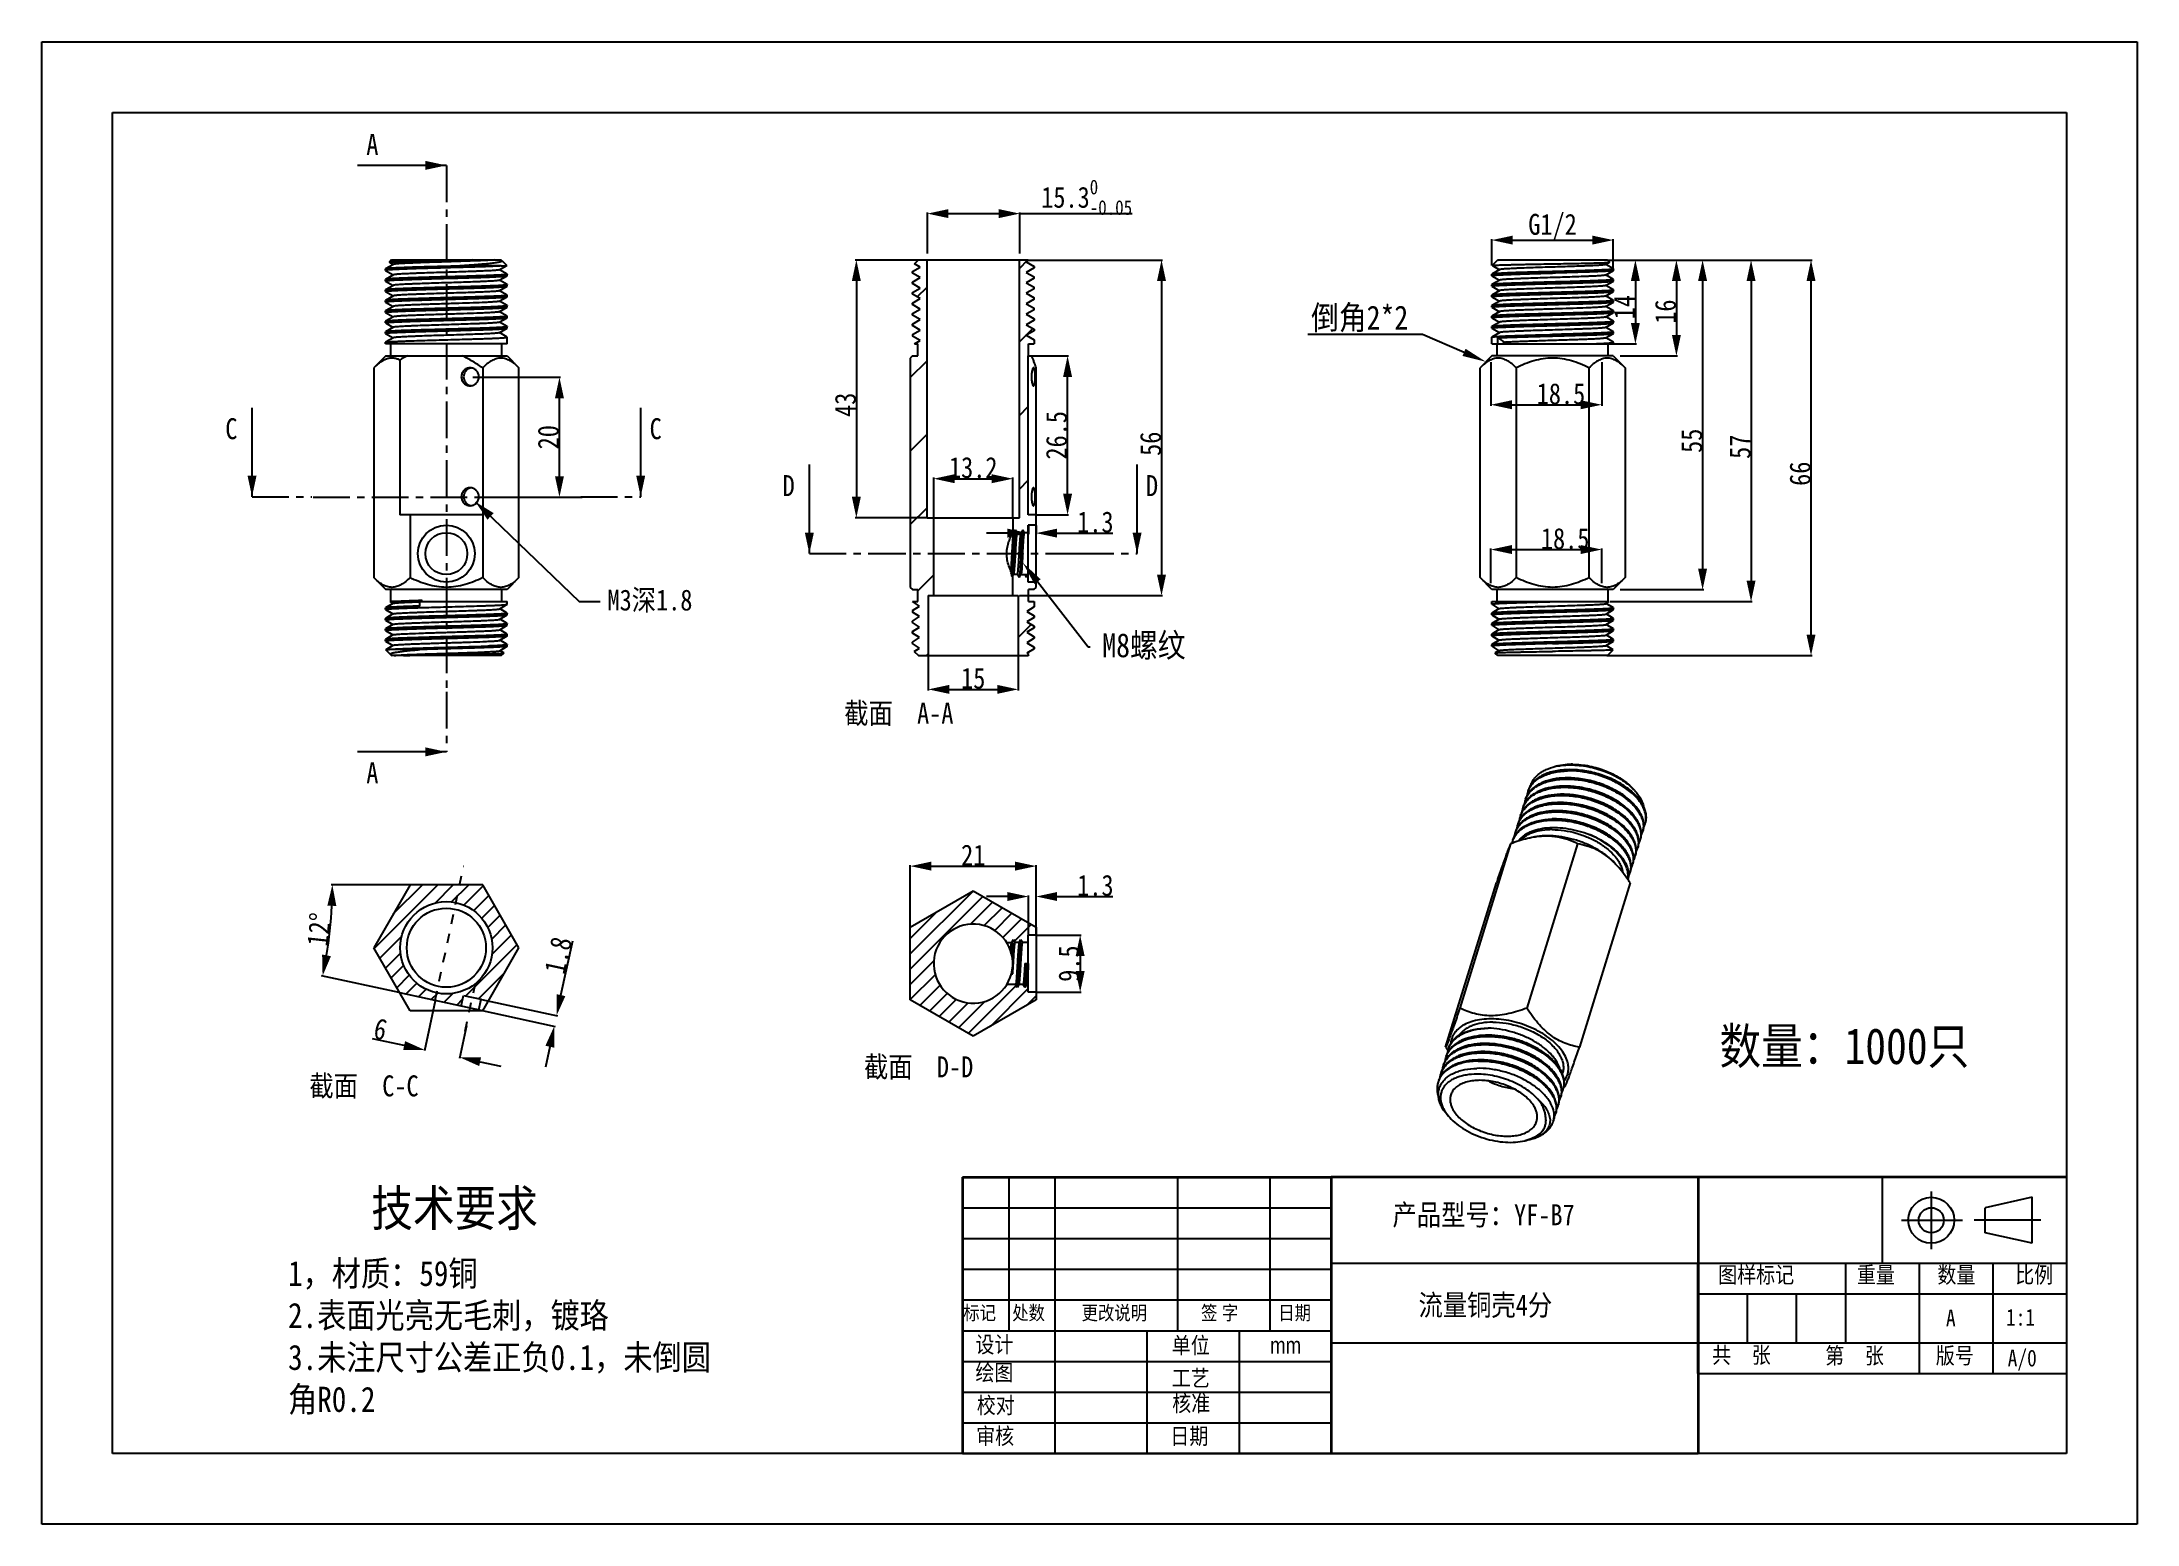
# Model space of a CAD drawing. Header units: millimetres. Extents: x -13 to 337, y -21 to 226.
import ezdxf
from ezdxf import colors
from ezdxf.entities.mleader import LeaderData, LeaderLine
from ezdxf.math import Vec2, Vec3

# ---------------------------------------------------------------- set-up
doc = ezdxf.new("R2010")
doc.units = ezdxf.units.MM
doc.header["$LTSCALE"] = 16.335
doc.header["$PDMODE"] = 3
doc.header["$PDSIZE"] = 8
doc.linetypes.add('CENTER', pattern=[0.6, 0.375, -0.075, 0.075, -0.075])
doc.linetypes.add('DASHED', pattern=[0.2, 0.1, -0.1])
doc.layers.get('0').update_dxf_attribs({"linetype": 'CONTINUOUS'})
doc.layers.get('Defpoints').update_dxf_attribs({"linetype": 'CONTINUOUS'})
for name, color, linetype in [('02___PRT_ALL_AXES', 7, 'CONTINUOUS'), ('1', 7, 'CONTINUOUS'), ('DEFAULT_1', 7, 'CENTER'), ('TU-ZI-XIU-GAI_DXF_FORMAT', 7, 'CONTINUOUS')]:
    doc.layers.add(name, color=color, linetype=linetype)
doc.layers.add('边框', color=4, linetype='CONTINUOUS', lineweight=35)
doc.styles.get("Standard").update_dxf_attribs({"font": '', "width": 0.85})
doc.styles.get('Standard').set_extended_font_data('SimSun')
doc.dimstyles.new('DIMSTYLE_1', dxfattribs={"dimtxt": 3.5, "dimasz": 3.5, "dimexe": 0.18, "dimexo": 0.0625, "dimgap": 0.09, "dimtad": 1, "dimdsep": 46, "dimtxsty": 'Standard', "dimblk": '_FILLED', "dimblk1": '_FILLED', "dimblk2": '_FILLED', "dimcen": 0.09, "dimadec": 0, "dimazin": 0, "dimtp": 0.01, "dimtm": 0.01, "dimtfac": 1, "dimtofl": 0, "dimtmove": 0, "dimatfit": 3, "dimldrblk": '_FILLED', "dimfxl": 1, "dimtolj": 1, "dimarcsym": 0})
doc.dimstyles.get("Standard").update_dxf_attribs({"dimtxt": 3.5, "dimasz": 3.5, "dimexe": 0.18, "dimexo": 0.0625, "dimgap": 0.09, "dimtad": 1, "dimdec": 1, "dimdsep": 46, "dimtxsty": 'Standard', "dimblk": '_FILLED', "dimcen": 0.09, "dimadec": 0, "dimazin": 0, "dimtp": 0.01, "dimtm": 0.01, "dimtfac": 1, "dimtdec": 1, "dimtofl": 0, "dimtmove": 0, "dimatfit": 3, "dimldrblk": '_FILLED', "dimfxl": 1, "dimtolj": 1, "dimarcsym": 0})

msp = doc.modelspace()

# ---------------------------------------------------------------- texts
at = {"color": 7, "linetype": 'Continuous', "char_height": 3.5, "width": 2.975, "attachment_point": 1, "line_spacing_factor": 0.9}
for s, insert in [('A', (40.97, 210.828)), ('C', (17.431, 163.395)), ('C', (88.259, 163.395)), ('D', (110.463, 153.895)), ('D', (171.118, 153.895)), ('A', (40.97, 105.974))]:
    msp.add_mtext(s, dxfattribs=dict(at, insert=insert))
at = {"attachment_point": 1}
for s, insert, char_height in [('M3深1.8', (81.232, 134.813), 3.5), ('A', (304.655, 14.681), 2.798), ('{\\fSimSun|b0|i0|c134|p54;1:1}', (314.678, 14.795), 2.79794), ('A/0', (314.96, 7.983), 2.7979)]:
    msp.add_mtext(s, dxfattribs=dict(at, insert=insert, char_height=char_height))
at = {"color": 2, "linetype": 'Continuous', "char_height": 3.5, "width": 31.2375, "attachment_point": 3, "line_spacing_factor": 0.9}
for s, insert in [('截面  A-A', (138.981, 115.916)), ('截面  D-D', (142.278, 56.918)), ('截面  C-C', (49.699, 53.747))]:
    msp.add_mtext(s, dxfattribs=dict(at, insert=insert))
at = {"color": 1, "insert": (266.846, 61.637), "char_height": 6, "width": 65.77793, "attachment_point": 1}
msp.add_mtext('数量：1000只', dxfattribs=at)
at = {"attachment_point": 1}
for s, insert, char_height, width in [('技术要求', (41.793, 34.59), 6, 65.77793), ('1，材质：59铜\\P2.表面光亮无毛刺，镀珞\\P3.未注尺寸公差正负0.1，未倒圆角R0.2', (27.909, 22.805), 4.2, 71.24046), ('{\\fￋￎￌﾣﾤ|b0|i0|c134|p2;图样标记}', (266.633, 21.842), 2.73473, 20.20807), ('{\\fￋￎￌﾣﾤ|b0|i0|c134|p2;重量}', (289.783, 21.842), 2.73473, 8.00736), ('{\\fￋￎￌﾣﾤ|b0|i0|c134|p2;数量}', (303.235, 21.842), 2.73473, 8.00736), ('{\\fￋￎￌﾣﾤ|b0|i0|c134|p2;比例}', (316.218, 21.842), 2.73473, 8.00736), ('{\\fￋￎￌﾣﾤ|b0|i0|c134|p2;标记}', (140.619, 15.307), 2.35517, 9.51814), ('{\\fￋￎￌﾣﾤ|b0|i0|c134|p2;处数}', (148.792, 15.307), 2.35517, 9.51814), ('{\\fￋￎￌﾣﾤ|b0|i0|c134|p2;更改说明}', (160.378, 15.305), 2.35517, 20.15725), ('{\\fￋￎￌﾣﾤ|b0|i0|c134|p2;签 字}', (180.314, 15.307), 2.35517, 11.06364), ('{\\fￋￎￌﾣﾤ|b0|i0|c134|p2;日期}', (193.2, 15.307), 2.35517, 9.51814), ('{\\fￋￎￌﾣﾤ|b0|i0|c134|p2;设计}', (142.645, 10.212), 2.73473, 9.51814), ('{\\fￋￎￌﾣﾤ|b0|i0|c134|p2;单位}', (175.427, 10.075), 2.73473, 9.63251), ('{\\fￋￎￌﾣﾤ|b0|i0|c134|p2;mm}', (191.836, 10.075), 2.73473, 9.63251), ('{\\fￋￎￌﾣﾤ|b0|i0|c134|p2;共    张}', (265.613, 8.468), 2.73473, 20.20807), ('{\\fￋￎￌﾣﾤ|b0|i0|c134|p2;第    张}', (284.501, 8.365), 2.73473, 20.20807), ('{\\fￋￎￌﾣﾤ|b0|i0|c134|p2;版号}', (302.959, 8.365), 2.73473, 20.20807), ('{\\fￋￎￌﾣﾤ|b0|i0|c134|p2;绘图}', (142.645, 5.544), 2.73473, 9.63251), ('{\\fￋￎￌﾣﾤ|b0|i0|c134|p2;工艺}', (175.427, 4.606), 2.73473, 9.63251), ('{\\fￋￎￌﾣﾤ|b0|i0|c134|p2;校对}', (142.872, 0.073), 2.73473, 9.6324), ('{\\fￋￎￌﾣﾤ|b0|i0|c134|p2;核准}', (175.493, 0.412), 2.73473, 11.96622), ('{\\fￋￎￌﾣﾤ|b0|i0|c134|p2;审核}', (142.759, -5.059), 2.73473, 9.63251), ('{\\fￋￎￌﾣﾤ|b0|i0|c134|p2;日期}', (175.181, -5.07), 2.73473, 9.51814)]:
    msp.add_mtext(s, dxfattribs=dict(at, insert=insert, char_height=char_height, width=width))
at = {"char_height": 3.5, "attachment_point": 1}
for s, width, insert in [('产品型号：YF-B7 ', 61.23436, (212.266, 32.237)), ('流量铜壳4分', 42.73187, (216.605, 17.179))]:
    msp.add_mtext_dynamic_manual_height_columns(s, width=width, gutter_width=1, heights=[0], dxfattribs=dict(at, insert=insert))

# ---------------------------------------------------------------- blocks, each defined once
blk = doc.blocks.new('_FILLED')
at = {"color": 0, "linetype": 'ByBlock'}
blk.add_solid([(0, 0), (-1, 0.214), (-1, -0.214)], dxfattribs=at)
blk = doc.blocks.new('*D2')
at = {"color": 0, "lineweight": -2, "transparency": 16777216}
for p, q in [((131.78, 78.52), (131.78, 88.84)), ((135.28, 88.66), (149.28, 88.66)), ((152.78, 78.52), (152.78, 88.84))]:
    blk.add_line(p, q, dxfattribs=at)
at = {"layer": 'Defpoints', "color": 0, "transparency": 16777216}
for p in [(152.78, 88.66), (131.78, 78.45), (152.78, 78.45)]:
    blk.add_point(p, dxfattribs=at)
at = {"color": 0, "lineweight": -2, "transparency": 16777216, "xscale": 3.5, "yscale": 3.5, "zscale": 3.5, "rotation": 180}
blk.add_blockref('_FILLED', (131.78, 88.66), dxfattribs=at)
at = {"color": 0, "lineweight": -2, "transparency": 16777216, "xscale": 3.5, "yscale": 3.5, "zscale": 3.5}
blk.add_blockref('_FILLED', (152.78, 88.66), dxfattribs=at)
at = {"color": 0, "transparency": 16777216, "insert": (142.28, 90.5), "char_height": 3.5, "attachment_point": 5}
blk.add_mtext('\\A1;21', dxfattribs=at)
blk = doc.blocks.new('*D3')
at = {"color": 0, "lineweight": -2, "transparency": 16777216}
for p, q in [((147.98, 83.59), (144.48, 83.59)), ((151.48, 77.2), (151.48, 83.77)), ((152.78, 77.2), (152.78, 83.77)), ((156.28, 83.59), (165.56, 83.59))]:
    blk.add_line(p, q, dxfattribs=at)
at = {"layer": 'Defpoints', "color": 0, "transparency": 16777216}
for p in [(152.78, 83.59), (151.48, 77.14), (152.78, 77.14)]:
    blk.add_point(p, dxfattribs=at)
at = {"color": 0, "lineweight": -2, "transparency": 16777216, "xscale": 3.5, "yscale": 3.5, "zscale": 3.5}
blk.add_blockref('_FILLED', (151.48, 83.59), dxfattribs=at)
at = {"color": 0, "lineweight": -2, "transparency": 16777216, "xscale": 3.5, "yscale": 3.5, "zscale": 3.5, "rotation": 180}
blk.add_blockref('_FILLED', (152.78, 83.59), dxfattribs=at)
at = {"color": 0, "transparency": 16777216, "insert": (162.67, 85.43), "char_height": 3.5, "attachment_point": 5}
blk.add_mtext('\\A1;1.3', dxfattribs=at)
blk = doc.blocks.new('*D4')
at = {"color": 0, "lineweight": -2, "transparency": 16777216}
for p, q in [((152.84, 77.14), (160.31, 77.14)), ((160.13, 73.64), (160.13, 71.14)), ((152.84, 67.64), (160.31, 67.64))]:
    blk.add_line(p, q, dxfattribs=at)
at = {"layer": 'Defpoints', "color": 0, "transparency": 16777216}
for p in [(152.78, 77.14), (152.78, 67.64), (160.13, 67.64)]:
    blk.add_point(p, dxfattribs=at)
at = {"color": 0, "lineweight": -2, "transparency": 16777216, "xscale": 3.5, "yscale": 3.5, "zscale": 3.5}
for p, rotation in [((160.13, 77.14), 90), ((160.13, 67.64), 270)]:
    blk.add_blockref('_FILLED', p, dxfattribs=dict(at, rotation=rotation))
at = {"color": 0, "transparency": 16777216, "insert": (158.29, 72.39), "char_height": 3.5, "attachment_point": 5, "rotation": 90}
blk.add_mtext('\\A1;9.5', dxfattribs=at)
blk = doc.blocks.new('*D5')
at = {"color": 0, "lineweight": -2, "transparency": 16777216}
for p, q in [((48.21, 85.54), (35.12, 85.54)), ((46.48, 67.55), (33.5, 70.36))]:
    blk.add_line(p, q, dxfattribs=at)
blk.add_arc((-36.6, 85.54), 71.9, 350.573, 357.2107, dxfattribs=at)
at = {"layer": 'Defpoints', "color": 0, "transparency": 16777216}
for p in [(48.27, 85.54), (60.39, 85.54), (34.58, 75.35), (46.54, 67.54), (60.39, 64.54)]:
    blk.add_point(p, dxfattribs=at)
at = {"color": 0, "lineweight": -2, "transparency": 16777216, "xscale": 3.5, "yscale": 3.5, "zscale": 3.5}
for p, rotation in [((35.3, 85.54), 88.60533736629367), ((33.67, 70.33), 259.1783137940207)]:
    blk.add_blockref('_FILLED', p, dxfattribs=dict(at, rotation=rotation))
at = {"color": 0, "transparency": 16777216, "insert": (33.06, 78.09), "char_height": 3.5, "attachment_point": 5, "rotation": 83.8918}
blk.add_mtext('\\A1;12°', dxfattribs=at)
blk = doc.blocks.new('*D6')
at = {"color": 0, "lineweight": -2, "transparency": 16777216}
for p, q in [((73.46, 67.13), (75.43, 76.22)), ((59.82, 64.66), (72.51, 61.92)), ((60.2, 66.42), (72.89, 63.68)), ((71.6, 58.53), (70.86, 55.11))]:
    blk.add_line(p, q, dxfattribs=at)
at = {"layer": 'Defpoints', "color": 0, "transparency": 16777216}
for p in [(59.76, 64.68), (60.14, 66.44), (72.34, 61.95)]:
    blk.add_point(p, dxfattribs=at)
at = {"color": 0, "lineweight": -2, "transparency": 16777216, "xscale": 3.5, "yscale": 3.5, "zscale": 3.5}
for p, rotation in [((72.72, 63.71), 257.7836511620441), ((72.34, 61.95), 77.78365116204408)]:
    blk.add_blockref('_FILLED', p, dxfattribs=dict(at, rotation=rotation))
at = {"color": 0, "transparency": 16777216, "insert": (73.01, 73.78), "char_height": 3.5, "attachment_point": 5, "rotation": 77.7837}
blk.add_mtext('\\A1;1.8', dxfattribs=at)
blk = doc.blocks.new('*D7')
at = {"color": 0, "lineweight": -2, "transparency": 16777216}
for p, q in [((135.68, 146.86), (135.68, 153.48)), ((139.18, 153.3), (145.38, 153.3)), ((148.88, 146.86), (148.88, 153.48))]:
    blk.add_line(p, q, dxfattribs=at)
at = {"layer": 'Defpoints', "color": 0, "transparency": 16777216}
for p in [(148.88, 153.3), (135.68, 146.79), (148.88, 146.79)]:
    blk.add_point(p, dxfattribs=at)
at = {"color": 0, "lineweight": -2, "transparency": 16777216, "xscale": 3.5, "yscale": 3.5, "zscale": 3.5, "rotation": 180}
blk.add_blockref('_FILLED', (135.68, 153.3), dxfattribs=at)
at = {"color": 0, "lineweight": -2, "transparency": 16777216, "xscale": 3.5, "yscale": 3.5, "zscale": 3.5}
blk.add_blockref('_FILLED', (148.88, 153.3), dxfattribs=at)
at = {"color": 0, "transparency": 16777216, "insert": (142.28, 155.14), "char_height": 3.5, "attachment_point": 5}
blk.add_mtext('\\A1;13.2', dxfattribs=at)
blk = doc.blocks.new('*D8')
at = {"color": 0, "lineweight": -2, "transparency": 16777216}
for p, q in [((134.78, 123.73), (134.78, 117.97)), ((149.78, 123.73), (149.78, 117.97)), ((138.28, 118.15), (146.28, 118.15))]:
    blk.add_line(p, q, dxfattribs=at)
at = {"layer": 'Defpoints', "color": 0, "transparency": 16777216}
for p in [(134.78, 123.79), (149.78, 123.79), (149.78, 118.15)]:
    blk.add_point(p, dxfattribs=at)
at = {"color": 0, "lineweight": -2, "transparency": 16777216, "xscale": 3.5, "yscale": 3.5, "zscale": 3.5, "rotation": 180}
blk.add_blockref('_FILLED', (134.78, 118.15), dxfattribs=at)
at = {"color": 0, "lineweight": -2, "transparency": 16777216, "xscale": 3.5, "yscale": 3.5, "zscale": 3.5}
blk.add_blockref('_FILLED', (149.78, 118.15), dxfattribs=at)
at = {"color": 0, "transparency": 16777216, "insert": (142.28, 119.99), "char_height": 3.5, "attachment_point": 5}
blk.add_mtext('\\A1;15', dxfattribs=at)
blk = doc.blocks.new('*D9')
at = {"color": 0, "linetype": 'Continuous', "lineweight": -2, "transparency": 16777216}
for p, q in [((134.64, 190.86), (134.64, 197.71)), ((138.14, 197.53), (146.54, 197.53)), ((150.04, 190.86), (150.04, 197.71)), ((150.04, 197.53), (168.83, 197.53))]:
    blk.add_line(p, q, dxfattribs=at)
at = {"layer": 'Defpoints', "color": 0, "linetype": 'Continuous', "transparency": 16777216}
for p in [(150.04, 197.53), (134.64, 190.79), (150.04, 190.79)]:
    blk.add_point(p, dxfattribs=at)
at = {"color": 0, "linetype": 'Continuous', "lineweight": -2, "transparency": 16777216, "xscale": 3.5, "yscale": 3.5, "zscale": 3.5, "rotation": 180}
blk.add_blockref('_FILLED', (134.64, 197.53), dxfattribs=at)
at = {"color": 0, "linetype": 'Continuous', "lineweight": -2, "transparency": 16777216, "xscale": 3.5, "yscale": 3.5, "zscale": 3.5}
blk.add_blockref('_FILLED', (150.04, 197.53), dxfattribs=at)
at = {"color": 0, "linetype": 'Continuous', "transparency": 16777216, "insert": (153.63, 203.2), "char_height": 3.5, "attachment_point": 1}
blk.add_mtext('\\A1;15.3{\\H0.7x;\\S0^ -0.05;}', dxfattribs=at)
blk = doc.blocks.new('*D10')
at = {"color": 0, "linetype": 'Continuous', "lineweight": -2, "transparency": 16777216}
for p, q in [((134.58, 189.79), (122.59, 189.79)), ((122.77, 186.29), (122.77, 150.29)), ((134.58, 146.79), (122.59, 146.79))]:
    blk.add_line(p, q, dxfattribs=at)
at = {"layer": 'Defpoints', "color": 0, "linetype": 'Continuous', "transparency": 16777216}
for p in [(134.64, 189.79), (122.77, 146.79), (134.64, 146.79)]:
    blk.add_point(p, dxfattribs=at)
at = {"color": 0, "linetype": 'Continuous', "lineweight": -2, "transparency": 16777216, "xscale": 3.5, "yscale": 3.5, "zscale": 3.5}
for p, rotation in [((122.77, 189.79), 90), ((122.77, 146.79), 270)]:
    blk.add_blockref('_FILLED', p, dxfattribs=dict(at, rotation=rotation))
at = {"color": 0, "linetype": 'Continuous', "transparency": 16777216, "insert": (119.18, 165.63), "char_height": 3.5, "attachment_point": 2, "rotation": 90}
blk.add_mtext('\\A1;43', dxfattribs=at)
blk = doc.blocks.new('*D11')
at = {"color": 0, "linetype": 'Continuous', "lineweight": -2, "transparency": 16777216}
for p, q in [((151.1, 189.79), (173.89, 189.79)), ((173.71, 186.29), (173.71, 137.29)), ((150, 133.79), (173.89, 133.79))]:
    blk.add_line(p, q, dxfattribs=at)
at = {"layer": 'Defpoints', "color": 0, "linetype": 'Continuous', "transparency": 16777216}
for p in [(151.04, 189.79), (149.94, 133.79), (173.71, 133.79)]:
    blk.add_point(p, dxfattribs=at)
at = {"color": 0, "linetype": 'Continuous', "lineweight": -2, "transparency": 16777216, "xscale": 3.5, "yscale": 3.5, "zscale": 3.5}
for p, rotation in [((173.71, 189.79), 90), ((173.71, 133.79), 270)]:
    blk.add_blockref('_FILLED', p, dxfattribs=dict(at, rotation=rotation))
at = {"color": 0, "linetype": 'Continuous', "transparency": 16777216, "insert": (170.12, 159.13), "char_height": 3.5, "attachment_point": 2, "rotation": 90}
blk.add_mtext('\\A1;56', dxfattribs=at)
blk = doc.blocks.new('*D12')
at = {"color": 0, "linetype": 'Continuous', "lineweight": -2, "transparency": 16777216}
for p, q in [((151.65, 173.79), (158.21, 173.79)), ((158.03, 150.79), (158.03, 170.29)), ((152.94, 147.29), (158.21, 147.29))]:
    blk.add_line(p, q, dxfattribs=at)
at = {"layer": 'Defpoints', "color": 0, "linetype": 'Continuous', "transparency": 16777216}
for p in [(151.59, 173.79), (158.03, 173.79), (152.88, 147.29)]:
    blk.add_point(p, dxfattribs=at)
at = {"color": 0, "linetype": 'Continuous', "lineweight": -2, "transparency": 16777216, "xscale": 3.5, "yscale": 3.5, "zscale": 3.5}
for p, rotation in [((158.03, 173.79), 90), ((158.03, 147.29), 270)]:
    blk.add_blockref('_FILLED', p, dxfattribs=dict(at, rotation=rotation))
at = {"color": 0, "linetype": 'Continuous', "transparency": 16777216, "insert": (156.19, 160.54), "char_height": 3.5, "attachment_point": 5, "rotation": 90}
blk.add_mtext('\\A1;26.5', dxfattribs=at)
blk = doc.blocks.new('*D13')
at = {"color": 0, "linetype": 'Continuous', "lineweight": -2, "transparency": 16777216}
for p, q in [((248.15, 189.79), (252.99, 189.79)), ((252.81, 186.29), (252.81, 179.29)), ((247.66, 175.79), (252.99, 175.79))]:
    blk.add_line(p, q, dxfattribs=at)
at = {"layer": 'Defpoints', "color": 0, "linetype": 'Continuous', "transparency": 16777216}
for p in [(248.09, 189.79), (247.6, 175.79), (252.81, 175.79)]:
    blk.add_point(p, dxfattribs=at)
at = {"color": 0, "linetype": 'Continuous', "lineweight": -2, "transparency": 16777216, "xscale": 3.5, "yscale": 3.5, "zscale": 3.5}
for p, rotation in [((252.81, 189.79), 90), ((252.81, 175.79), 270)]:
    blk.add_blockref('_FILLED', p, dxfattribs=dict(at, rotation=rotation))
at = {"color": 0, "linetype": 'Continuous', "transparency": 16777216, "insert": (249.22, 181.93), "char_height": 3.5, "attachment_point": 2, "rotation": 90}
blk.add_mtext('\\A1;14', dxfattribs=at)
blk = doc.blocks.new('*D14')
at = {"color": 0, "linetype": 'Continuous', "lineweight": -2, "transparency": 16777216}
for p, q in [((248.15, 189.79), (259.84, 189.79)), ((259.66, 186.29), (259.66, 177.29)), ((250.28, 173.79), (259.84, 173.79))]:
    blk.add_line(p, q, dxfattribs=at)
at = {"layer": 'Defpoints', "color": 0, "linetype": 'Continuous', "transparency": 16777216}
for p in [(248.09, 189.79), (250.22, 173.79), (259.66, 173.79)]:
    blk.add_point(p, dxfattribs=at)
at = {"color": 0, "linetype": 'Continuous', "lineweight": -2, "transparency": 16777216, "xscale": 3.5, "yscale": 3.5, "zscale": 3.5}
for p, rotation in [((259.66, 189.79), 90), ((259.66, 173.79), 270)]:
    blk.add_blockref('_FILLED', p, dxfattribs=dict(at, rotation=rotation))
at = {"color": 0, "linetype": 'Continuous', "transparency": 16777216, "insert": (256.07, 181.18), "char_height": 3.5, "attachment_point": 2, "rotation": 90}
blk.add_mtext('\\A1;16', dxfattribs=at)
blk = doc.blocks.new('*D15')
at = {"color": 0, "linetype": 'Continuous', "lineweight": -2, "transparency": 16777216}
for p, q in [((248.15, 189.79), (264.21, 189.79)), ((264.03, 186.29), (264.03, 138.29)), ((250.28, 134.79), (264.21, 134.79))]:
    blk.add_line(p, q, dxfattribs=at)
at = {"layer": 'Defpoints', "color": 0, "linetype": 'Continuous', "transparency": 16777216}
for p in [(248.09, 189.79), (250.22, 134.79), (264.03, 134.79)]:
    blk.add_point(p, dxfattribs=at)
at = {"color": 0, "linetype": 'Continuous', "lineweight": -2, "transparency": 16777216, "xscale": 3.5, "yscale": 3.5, "zscale": 3.5}
for p, rotation in [((264.03, 189.79), 90), ((264.03, 134.79), 270)]:
    blk.add_blockref('_FILLED', p, dxfattribs=dict(at, rotation=rotation))
at = {"color": 0, "linetype": 'Continuous', "transparency": 16777216, "insert": (260.44, 159.63), "char_height": 3.5, "attachment_point": 2, "rotation": 90}
blk.add_mtext('\\A1;55', dxfattribs=at)
blk = doc.blocks.new('*D16')
at = {"color": 0, "linetype": 'Continuous', "lineweight": -2, "transparency": 16777216}
for p, q in [((248.15, 189.79), (272.3, 189.79)), ((272.12, 186.29), (272.12, 136.29)), ((248.61, 132.79), (272.3, 132.79))]:
    blk.add_line(p, q, dxfattribs=at)
at = {"layer": 'Defpoints', "color": 0, "linetype": 'Continuous', "transparency": 16777216}
for p in [(248.09, 189.79), (248.55, 132.79), (272.12, 132.79)]:
    blk.add_point(p, dxfattribs=at)
at = {"color": 0, "linetype": 'Continuous', "lineweight": -2, "transparency": 16777216, "xscale": 3.5, "yscale": 3.5, "zscale": 3.5}
for p, rotation in [((272.12, 189.79), 90), ((272.12, 132.79), 270)]:
    blk.add_blockref('_FILLED', p, dxfattribs=dict(at, rotation=rotation))
at = {"color": 0, "linetype": 'Continuous', "transparency": 16777216, "insert": (268.53, 158.63), "char_height": 3.5, "attachment_point": 2, "rotation": 90}
blk.add_mtext('\\A1;57', dxfattribs=at)
blk = doc.blocks.new('*D17')
at = {"color": 0, "linetype": 'Continuous', "lineweight": -2, "transparency": 16777216}
for p, q in [((248.15, 189.79), (282.31, 189.79)), ((282.13, 127.29), (282.13, 186.29)), ((248.15, 123.79), (282.31, 123.79))]:
    blk.add_line(p, q, dxfattribs=at)
at = {"layer": 'Defpoints', "color": 0, "linetype": 'Continuous', "transparency": 16777216}
for p in [(248.09, 189.79), (282.13, 189.79), (248.09, 123.79)]:
    blk.add_point(p, dxfattribs=at)
at = {"color": 0, "linetype": 'Continuous', "lineweight": -2, "transparency": 16777216, "xscale": 3.5, "yscale": 3.5, "zscale": 3.5}
for p, rotation in [((282.13, 189.79), 90), ((282.13, 123.79), 270)]:
    blk.add_blockref('_FILLED', p, dxfattribs=dict(at, rotation=rotation))
at = {"color": 0, "linetype": 'Continuous', "transparency": 16777216, "insert": (278.54, 154.13), "char_height": 3.5, "attachment_point": 2, "rotation": 90}
blk.add_mtext('\\A1;66', dxfattribs=at)
blk = doc.blocks.new('*D18')
at = {"color": 0, "linetype": 'Continuous', "lineweight": -2, "transparency": 16777216}
for p, q in [((228.69, 135.86), (228.69, 141.66)), ((232.19, 141.48), (243.69, 141.48)), ((247.19, 135.86), (247.19, 141.66))]:
    blk.add_line(p, q, dxfattribs=at)
at = {"layer": 'Defpoints', "color": 0, "linetype": 'Continuous', "transparency": 16777216}
for p in [(247.19, 141.48), (228.69, 135.79), (247.19, 135.79)]:
    blk.add_point(p, dxfattribs=at)
at = {"color": 0, "linetype": 'Continuous', "lineweight": -2, "transparency": 16777216, "xscale": 3.5, "yscale": 3.5, "zscale": 3.5, "rotation": 180}
blk.add_blockref('_FILLED', (228.69, 141.48), dxfattribs=at)
at = {"color": 0, "linetype": 'Continuous', "lineweight": -2, "transparency": 16777216, "xscale": 3.5, "yscale": 3.5, "zscale": 3.5}
blk.add_blockref('_FILLED', (247.19, 141.48), dxfattribs=at)
at = {"color": 0, "linetype": 'Continuous', "transparency": 16777216, "insert": (241.09, 145.07), "char_height": 3.5, "attachment_point": 2}
blk.add_mtext('\\A1;18.5', dxfattribs=at)
blk = doc.blocks.new('*D19')
at = {"color": 0, "linetype": 'Continuous', "lineweight": -2, "transparency": 16777216}
for p, q in [((228.69, 172.73), (228.69, 165.46)), ((247.19, 172.73), (247.19, 165.46)), ((232.19, 165.64), (243.69, 165.64))]:
    blk.add_line(p, q, dxfattribs=at)
at = {"layer": 'Defpoints', "color": 0, "linetype": 'Continuous', "transparency": 16777216}
for p in [(228.69, 172.79), (247.19, 172.79), (247.19, 165.64)]:
    blk.add_point(p, dxfattribs=at)
at = {"color": 0, "linetype": 'Continuous', "lineweight": -2, "transparency": 16777216, "xscale": 3.5, "yscale": 3.5, "zscale": 3.5, "rotation": 180}
blk.add_blockref('_FILLED', (228.69, 165.64), dxfattribs=at)
at = {"color": 0, "linetype": 'Continuous', "lineweight": -2, "transparency": 16777216, "xscale": 3.5, "yscale": 3.5, "zscale": 3.5}
blk.add_blockref('_FILLED', (247.19, 165.64), dxfattribs=at)
at = {"color": 0, "linetype": 'Continuous', "transparency": 16777216, "insert": (240.39, 169.23), "char_height": 3.5, "attachment_point": 2}
blk.add_mtext('\\A1;18.5', dxfattribs=at)
blk = doc.blocks.new('*D20')
at = {"color": 0, "linetype": 'Continuous', "lineweight": -2, "transparency": 16777216}
for p, q in [((228.85, 188.87), (228.85, 193.29)), ((232.35, 193.11), (245.62, 193.11)), ((249.12, 188.27), (249.12, 193.29))]:
    blk.add_line(p, q, dxfattribs=at)
at = {"layer": 'Defpoints', "color": 0, "linetype": 'Continuous', "transparency": 16777216}
for p in [(249.12, 193.11), (228.85, 188.81), (249.12, 188.21)]:
    blk.add_point(p, dxfattribs=at)
at = {"color": 0, "linetype": 'Continuous', "lineweight": -2, "transparency": 16777216, "xscale": 3.5, "yscale": 3.5, "zscale": 3.5, "rotation": 180}
blk.add_blockref('_FILLED', (228.85, 193.11), dxfattribs=at)
at = {"color": 0, "linetype": 'Continuous', "lineweight": -2, "transparency": 16777216, "xscale": 3.5, "yscale": 3.5, "zscale": 3.5}
blk.add_blockref('_FILLED', (249.12, 193.11), dxfattribs=at)
at = {"color": 0, "linetype": 'Continuous', "transparency": 16777216, "insert": (238.98, 195.32), "char_height": 3.5, "attachment_point": 5}
blk.add_mtext('\\A1;G1{\\fSimSun|b0|i0|c134|p2;/2}', dxfattribs=at)
blk = doc.blocks.new('*D21')
at = {"color": 0, "lineweight": -2, "transparency": 16777216}
for p, q in [((52.45, 66.2), (50.67, 57.83)), ((47.29, 58.73), (42.02, 59.85)), ((57.67, 62.01), (56.52, 56.59)), ((59.98, 56.03), (63.4, 55.31))]:
    blk.add_line(p, q, dxfattribs=at)
at = {"layer": 'Defpoints', "color": 0, "transparency": 16777216}
for p in [(52.47, 66.26), (57.68, 62.07), (56.55, 56.76)]:
    blk.add_point(p, dxfattribs=at)
at = {"color": 0, "lineweight": -2, "transparency": 16777216, "xscale": 3.5, "yscale": 3.5, "zscale": 3.5}
for p, rotation in [((50.71, 58), 348), ((56.55, 56.76), 168)]:
    blk.add_blockref('_FILLED', p, dxfattribs=dict(at, rotation=rotation))
at = {"color": 0, "transparency": 16777216, "insert": (43.33, 61.45), "char_height": 3.5, "attachment_point": 5, "rotation": 348}
blk.add_mtext('\\A1;6', dxfattribs=at)
blk = doc.blocks.new('*D22')
at = {"color": 0, "lineweight": -2, "transparency": 16777216}
for p, q in [((58.74, 170.22), (73.39, 170.22)), ((73.21, 153.72), (73.21, 166.72)), ((59.82, 150.22), (73.39, 150.22))]:
    blk.add_line(p, q, dxfattribs=at)
at = {"layer": 'Defpoints', "color": 0, "transparency": 16777216}
for p in [(58.68, 170.22), (73.21, 170.22), (59.76, 150.22)]:
    blk.add_point(p, dxfattribs=at)
at = {"color": 0, "lineweight": -2, "transparency": 16777216, "xscale": 3.5, "yscale": 3.5, "zscale": 3.5}
for p, rotation in [((73.21, 170.22), 90), ((73.21, 150.22), 270)]:
    blk.add_blockref('_FILLED', p, dxfattribs=dict(at, rotation=rotation))
at = {"color": 0, "transparency": 16777216, "insert": (71.37, 160.22), "char_height": 3.5, "attachment_point": 5, "rotation": 90}
blk.add_mtext('\\A1;20', dxfattribs=at)
blk = doc.blocks.new('*D23')
at = {"color": 0, "lineweight": -2, "transparency": 16777216}
for p, q in [((147.98, 144.22), (144.48, 144.22)), ((151.48, 145.48), (151.48, 144.04)), ((152.78, 145.48), (152.78, 144.04)), ((156.28, 144.22), (165.56, 144.22))]:
    blk.add_line(p, q, dxfattribs=at)
at = {"layer": 'Defpoints', "color": 0, "transparency": 16777216}
for p in [(151.48, 145.54), (152.78, 145.54), (152.78, 144.22)]:
    blk.add_point(p, dxfattribs=at)
at = {"color": 0, "lineweight": -2, "transparency": 16777216, "xscale": 3.5, "yscale": 3.5, "zscale": 3.5}
blk.add_blockref('_FILLED', (151.48, 144.22), dxfattribs=at)
at = {"color": 0, "lineweight": -2, "transparency": 16777216, "xscale": 3.5, "yscale": 3.5, "zscale": 3.5, "rotation": 180}
blk.add_blockref('_FILLED', (152.78, 144.22), dxfattribs=at)
at = {"color": 0, "transparency": 16777216, "insert": (162.67, 146.06), "char_height": 3.5, "attachment_point": 5}
blk.add_mtext('\\A1;1.3', dxfattribs=at)

# ---------------------------------------------------------------- dimensions: what is measured, and where the dimension line sits
at = {"color": 0, "linetype": 'Continuous'}
dim = msp.add_linear_dim(base=(150.04, 197.525), p1=(134.64, 190.795), p2=(150.04, 190.795), text='15.3{\\H0.7x;\\S0^ -0.05;}', dimstyle='DIMSTYLE_1', dxfattribs=at)
dim.commit()
dim.dimension.update_dxf_attribs({"geometry": '*D9', "text_midpoint": (161.185, 197.525), "dimtype": 160})
dim = msp.add_linear_dim(base=(249.12, 193.11), p1=(228.849, 188.812), p2=(249.12, 188.211), text='G1{\\fSimSun|b0|i0|c134|p2;/2}', dimstyle='DIMSTYLE_1', dxfattribs=at)
dim.commit()
dim.dimension.update_dxf_attribs({"geometry": '*D20', "text_midpoint": (238.985, 195.319)})
for base, p1, p2, angle, picture, middle in [((122.768, 146.795), (134.64, 189.795), (134.64, 146.795), 270, '*D10', (122.768, 165.635)), ((173.712, 133.795), (151.04, 189.795), (149.94, 133.795), 270, '*D11', (173.712, 159.135)), ((252.806, 175.795), (248.088, 189.795), (247.599, 175.795), 270, '*D13', (252.806, 181.929)), ((259.663, 173.795), (248.088, 189.795), (250.217, 173.795), 270, '*D14', (259.663, 181.184)), ((264.025, 134.795), (248.088, 189.795), (250.217, 134.795), 270, '*D15', (264.025, 159.635)), ((272.116, 132.795), (248.088, 189.795), (248.551, 132.795), 270, '*D16', (272.116, 158.635)), ((282.128, 189.795), (248.088, 123.795), (248.088, 189.795), 90, '*D17', (282.128, 154.135))]:
    dim = msp.add_linear_dim(base=base, p1=p1, p2=p2, angle=angle, dimstyle='DIMSTYLE_1', dxfattribs=at)
    dim.commit()
    dim.dimension.update_dxf_attribs({"geometry": picture, "text_midpoint": middle, "dimtype": 160})
dim = msp.add_linear_dim(base=(158.025, 173.795), p1=(152.876, 147.295), p2=(151.59, 173.795), angle=90, dimstyle='DIMSTYLE_1', dxfattribs=at)
dim.commit()
dim.dimension.update_dxf_attribs({"geometry": '*D12', "text_midpoint": (156.185, 160.545)})
for base, p1, p2, picture, middle in [((247.188, 165.642), (228.688, 172.795), (247.188, 172.795), '*D19', (240.39, 165.642)), ((247.188, 141.485), (228.688, 135.795), (247.188, 135.795), '*D18', (241.094, 141.485))]:
    dim = msp.add_linear_dim(base=base, p1=p1, p2=p2, dimstyle='DIMSTYLE_1', dxfattribs=at)
    dim.commit()
    dim.dimension.update_dxf_attribs({"geometry": picture, "text_midpoint": middle, "dimtype": 160})
for base, p1, p2, picture, middle in [((73.212, 170.221), (59.761, 150.221), (58.676, 170.221), '*D22', (71.372, 160.221)), ((160.132, 67.641), (152.778, 77.141), (152.778, 67.641), '*D4', (158.292, 72.391))]:
    dim = msp.add_linear_dim(base=base, p1=p1, p2=p2, angle=90, dimstyle='Standard')
    dim.commit()
    dim.dimension.update_dxf_attribs({"geometry": picture, "text_midpoint": middle})
for base, p1, p2, picture, middle in [((148.878, 153.299), (135.678, 146.795), (148.878, 146.795), '*D7', (142.278, 155.139)), ((152.778, 144.218), (151.478, 145.545), (152.778, 145.545), '*D23', (162.669, 146.058)), ((149.778, 118.154), (134.778, 123.795), (149.778, 123.795), '*D8', (142.278, 119.994)), ((152.778, 83.586), (151.478, 77.141), (152.778, 77.141), '*D3', (162.669, 85.426))]:
    dim = msp.add_linear_dim(base=base, p1=p1, p2=p2, dimstyle='Standard')
    dim.commit()
    dim.dimension.update_dxf_attribs({"geometry": picture, "text_midpoint": middle})
dim = msp.add_linear_dim(base=(152.778, 88.655), p1=(131.778, 78.453), p2=(152.778, 78.453), dimstyle='Standard')
dim.commit()
dim.dimension.update_dxf_attribs({"geometry": '*D2', "text_midpoint": (142.278, 88.655), "dimtype": 160})
dim = msp.add_angular_dim_2l(base=(34.575, 75.355), line1=((60.395, 64.54), (46.538, 67.54)), line2=((60.395, 85.54), (48.27, 85.54)), dimstyle='Standard')
dim.commit()
dim.dimension.update_dxf_attribs({"geometry": '*D5', "text_midpoint": (33.063, 78.086)})
for base, p1, p2, angle, picture, middle, dimtype in [((72.337, 61.955), (60.143, 66.437), (59.762, 64.677), 257.78365, '*D6', (74.812, 73.39), 161), ((56.553, 56.762), (52.465, 66.257), (57.681, 62.067), 348, '*D21', (42.944, 59.655), 160)]:
    dim = msp.add_linear_dim(base=base, p1=p1, p2=p2, angle=angle, dimstyle='Standard')
    dim.commit()
    dim.dimension.update_dxf_attribs({"geometry": picture, "text_midpoint": middle, "dimtype": dimtype})

# ---------------------------------------------------------------- hatches: boundary and pattern name
at = {"linetype": 'Continuous'}
h = msp.add_hatch(dxfattribs=at)
h.set_pattern_fill('A', color=2, scale=8.681482, angle=45, style=0, pattern_type=0)
h.set_pattern_definition([(45, (9.252, 10.83), (-6.13873, 6.13873), [])])
edge = h.paths.add_edge_path()
edge.add_line((133.128, 123.795), (134.778, 123.795))
edge.add_line((132.436, 124.487), (133.128, 123.795))
edge.add_line((132.436, 124.487), (133.328, 125.045))
edge.add_line((133.328, 125.045), (132.128, 125.795))
edge.add_line((132.128, 125.795), (132.128, 126.045))
edge.add_line((132.128, 126.045), (133.328, 126.795))
edge.add_line((133.328, 126.795), (132.128, 127.545))
edge.add_line((132.128, 127.545), (132.128, 127.795))
edge.add_line((132.128, 127.795), (133.328, 128.545))
edge.add_line((133.328, 128.545), (132.128, 129.295))
edge.add_line((132.128, 129.295), (132.128, 129.545))
edge.add_line((132.128, 129.545), (133.328, 130.295))
edge.add_line((133.328, 130.295), (132.128, 131.045))
edge.add_line((132.128, 131.295), (132.128, 131.045))
edge.add_line((132.128, 131.295), (133.328, 132.045))
edge.add_line((133.328, 132.045), (132.128, 132.795))
edge.add_line((132.128, 132.795), (133.028, 132.795))
edge.add_line((133.028, 132.795), (133.028, 134.795))
edge.add_line((132.154, 134.795), (133.028, 134.795))
edge.add_line((132.154, 134.795), (131.778, 135.17))
edge.add_line((131.778, 173.419), (131.778, 135.17))
edge.add_line((132.154, 173.795), (131.778, 173.419))
edge.add_line((132.154, 173.795), (133.028, 173.795))
edge.add_line((133.028, 173.795), (133.028, 175.795))
edge.add_line((132.453, 175.795), (133.028, 175.795))
edge.add_line((132.453, 175.795), (133.428, 176.357))
edge.add_line((133.428, 176.357), (132.128, 177.107))
edge.add_line((132.128, 177.357), (132.128, 177.107))
edge.add_line((132.128, 177.357), (133.428, 178.107))
edge.add_line((133.428, 178.107), (132.128, 178.857))
edge.add_line((132.128, 178.857), (132.128, 179.107))
edge.add_line((132.128, 179.107), (133.428, 179.857))
edge.add_line((133.428, 179.857), (132.128, 180.607))
edge.add_line((132.128, 180.607), (132.128, 180.857))
edge.add_line((132.128, 180.857), (133.428, 181.607))
edge.add_line((133.428, 181.607), (132.128, 182.357))
edge.add_line((132.128, 182.357), (132.128, 182.607))
edge.add_line((132.128, 182.607), (133.428, 183.357))
edge.add_line((133.428, 183.357), (132.128, 184.107))
edge.add_line((132.128, 184.107), (132.128, 184.357))
edge.add_line((132.128, 184.357), (133.428, 185.107))
edge.add_line((133.428, 185.107), (132.128, 185.857))
edge.add_line((132.128, 185.857), (132.128, 186.107))
edge.add_line((132.128, 186.107), (133.428, 186.857))
edge.add_line((133.428, 186.857), (132.128, 187.607))
edge.add_line((132.128, 187.607), (132.128, 187.857))
edge.add_line((132.128, 187.857), (133.428, 188.607))
edge.add_line((133.428, 188.607), (132.485, 189.151))
edge.add_line((132.485, 189.151), (133.128, 189.795))
edge.add_line((133.128, 189.795), (134.578, 189.795))
edge.add_line((134.578, 146.795), (134.578, 189.795))
edge.add_line((134.578, 146.795), (135.678, 146.795))
edge.add_line((135.678, 133.795), (135.678, 146.795))
edge.add_line((134.778, 133.795), (135.678, 133.795))
edge.add_line((134.778, 133.795), (134.778, 123.795))
edge = h.paths.add_edge_path()
edge.add_line((149.778, 123.795), (151.428, 123.795))
edge.add_line((149.778, 133.795), (149.778, 123.795))
edge.add_line((148.878, 133.795), (149.778, 133.795))
edge.add_line((148.878, 133.795), (148.878, 137.121))
edge.add_line((148.878, 137.121), (148.978, 137.295))
edge.add_line((149.651, 137.295), (148.978, 137.295))
edge.add_line((149.651, 137.295), (149.939, 136.795))
edge.add_line((149.939, 136.795), (150.228, 137.295))
edge.add_line((150.901, 137.295), (150.228, 137.295))
edge.add_line((150.901, 137.295), (151.189, 136.795))
edge.add_line((151.189, 136.795), (151.478, 137.295))
edge.add_line((151.478, 136.045), (151.478, 137.295))
edge.add_line((152.778, 136.045), (151.478, 136.045))
edge.add_line((152.778, 135.17), (152.778, 136.045))
edge.add_line((152.402, 134.795), (152.778, 135.17))
edge.add_line((152.402, 134.795), (151.528, 134.795))
edge.add_line((151.528, 132.795), (151.528, 134.795))
edge.add_line((151.528, 132.795), (152.428, 132.795))
edge.add_line((152.428, 132.795), (152.428, 131.92))
edge.add_line((152.428, 131.92), (151.228, 131.17))
edge.add_line((151.228, 131.17), (152.428, 130.42))
edge.add_line((152.428, 130.42), (152.428, 130.17))
edge.add_line((152.428, 130.17), (151.228, 129.42))
edge.add_line((151.228, 129.42), (152.428, 128.67))
edge.add_line((152.428, 128.67), (152.428, 128.42))
edge.add_line((152.428, 128.42), (151.228, 127.67))
edge.add_line((151.228, 127.67), (152.428, 126.92))
edge.add_line((152.428, 126.92), (152.428, 126.67))
edge.add_line((152.428, 126.67), (151.228, 125.92))
edge.add_line((151.228, 125.92), (152.428, 125.17))
edge.add_line((152.428, 125.17), (152.428, 124.92))
edge.add_line((152.428, 124.92), (151.228, 124.17))
edge.add_line((151.228, 124.17), (151.582, 123.948))
edge.add_line((151.428, 123.795), (151.582, 123.948))
edge = h.paths.add_edge_path()
edge.add_line((149.978, 189.795), (151.428, 189.795))
edge.add_line((151.516, 189.706), (151.428, 189.795))
edge.add_line((151.516, 189.706), (151.128, 189.482))
edge.add_line((151.128, 189.482), (152.428, 188.732))
edge.add_line((152.428, 188.732), (152.428, 188.482))
edge.add_line((152.428, 188.482), (151.128, 187.732))
edge.add_line((151.128, 187.732), (152.428, 186.982))
edge.add_line((152.428, 186.732), (152.428, 186.982))
edge.add_line((152.428, 186.732), (151.128, 185.982))
edge.add_line((151.128, 185.982), (152.428, 185.232))
edge.add_line((152.428, 184.982), (152.428, 185.232))
edge.add_line((152.428, 184.982), (151.128, 184.232))
edge.add_line((151.128, 184.232), (152.428, 183.482))
edge.add_line((152.428, 183.232), (152.428, 183.482))
edge.add_line((152.428, 183.232), (151.128, 182.482))
edge.add_line((151.128, 182.482), (152.428, 181.732))
edge.add_line((152.428, 181.482), (152.428, 181.732))
edge.add_line((152.428, 181.482), (151.128, 180.732))
edge.add_line((151.128, 180.732), (152.428, 179.982))
edge.add_line((152.428, 179.982), (152.428, 179.732))
edge.add_line((152.428, 179.732), (151.128, 178.982))
edge.add_line((151.128, 178.982), (152.428, 178.232))
edge.add_line((152.428, 178.232), (152.428, 177.982))
edge.add_line((152.428, 177.982), (151.128, 177.232))
edge.add_line((151.128, 177.232), (152.428, 176.482))
edge.add_line((152.428, 176.482), (152.428, 175.795))
edge.add_line((151.528, 175.795), (152.428, 175.795))
edge.add_line((151.528, 173.795), (151.528, 175.795))
edge.add_line((151.465, 173.795), (151.528, 173.795))
edge.add_line((151.465, 147.295), (151.465, 173.795))
edge.add_line((152.778, 147.295), (151.465, 147.295))
edge.add_line((152.778, 145.545), (152.778, 147.295))
edge.add_line((152.778, 145.545), (151.478, 145.545))
edge.add_line((151.478, 144.295), (151.478, 145.545))
edge.add_line((151.478, 144.295), (150.853, 144.295))
edge.add_line((150.853, 144.295), (150.564, 144.795))
edge.add_line((150.564, 144.795), (150.276, 144.295))
edge.add_line((150.276, 144.295), (149.603, 144.295))
edge.add_line((149.603, 144.295), (149.314, 144.795))
edge.add_line((149.314, 144.795), (149.026, 144.295))
edge.add_line((149.026, 144.295), (148.878, 144.295))
edge.add_line((148.878, 146.795), (148.878, 144.295))
edge.add_line((148.878, 146.795), (149.978, 146.795))
edge.add_line((149.978, 146.795), (149.978, 189.795))
h = msp.add_hatch(dxfattribs=at)
h.set_pattern_fill('C', color=2, scale=1.824601, angle=45, style=0, pattern_type=0)
h.set_pattern_definition([(45, (-1.8213, 5.0127), (-1.290187, 1.290187), [])])
edge = h.paths.add_edge_path()
edge.add_line((60.395, 85.54), (48.27, 85.54))
edge.add_line((66.457, 75.04), (60.395, 85.54))
edge.add_line((60.395, 64.54), (66.457, 75.04))
edge.add_line((60.395, 64.54), (59.762, 64.677))
edge.add_line((59.762, 64.677), (60.143, 66.437))
edge.add_line((57.211, 67.071), (60.143, 66.437))
edge.add_line((56.83, 65.312), (57.211, 67.071))
edge.add_line((56.83, 65.312), (46.538, 67.54))
edge.add_line((42.208, 75.04), (46.538, 67.54))
edge.add_line((48.27, 85.54), (42.208, 75.04))
edge.add_spline(control_points=[(62.032, 75.04), (62.032, 59.64), (46.632, 59.64), (46.632, 75.04)], knot_values=[0, 0, 0, 0, 1, 1, 1, 1], weights=[1, 0.3333333, 0.3333333, 1], degree=3, periodic=0)
edge.add_spline(control_points=[(46.632, 75.04), (46.632, 90.44), (62.032, 90.44), (62.032, 75.04)], knot_values=[0, 0, 0, 0, 1, 1, 1, 1], weights=[1, 0.3333333, 0.3333333, 1], degree=3, periodic=0)
h = msp.add_hatch(dxfattribs=at)
h.set_pattern_fill('D', color=2, scale=1.801727, angle=45, style=0, pattern_type=0)
h.set_pattern_definition([(45, (9.252, 5.0127), (-1.274014, 1.274014), [])])
edge = h.paths.add_edge_path()
edge.add_line((131.778, 66.328), (131.778, 78.453))
edge.add_line((131.778, 78.453), (142.278, 84.515))
edge.add_line((142.278, 84.515), (152.778, 78.453))
edge.add_line((152.778, 78.453), (152.778, 77.141))
edge.add_line((152.778, 77.141), (151.478, 77.141))
edge.add_line((151.478, 77.141), (151.478, 75.891))
edge.add_line((151.478, 75.891), (150.54, 75.891))
edge.add_line((150.252, 76.391), (150.54, 75.891))
edge.add_line((149.963, 75.891), (150.252, 76.391))
edge.add_line((149.963, 75.891), (149.29, 75.891))
edge.add_line((149.002, 76.391), (149.29, 75.891))
edge.add_line((148.713, 75.891), (149.002, 76.391))
edge.add_line((147.874, 75.891), (148.713, 75.891))
edge.add_spline(control_points=[(147.874, 75.891), (146.64, 77.863), (144.605, 78.991), (142.278, 78.991)], knot_values=[0, 0, 0, 0, 1, 1, 1, 1], weights=[1, 0.9164863, 0.9164863, 1], degree=3, periodic=0)
edge.add_spline(control_points=[(142.278, 78.991), (129.078, 78.991), (129.078, 65.791), (142.278, 65.791)], knot_values=[0, 0, 0, 0, 1, 1, 1, 1], weights=[1, 0.3333333, 0.3333333, 1], degree=3, periodic=0)
edge.add_spline(control_points=[(142.278, 65.791), (144.605, 65.791), (146.64, 66.918), (147.874, 68.891)], knot_values=[0, 0, 0, 0, 1, 1, 1, 1], weights=[1, 0.9164863, 0.9164863, 1], degree=3, periodic=0)
edge.add_line((149.338, 68.891), (147.874, 68.891))
edge.add_line((149.627, 68.391), (149.338, 68.891))
edge.add_line((149.915, 68.891), (149.627, 68.391))
edge.add_line((150.588, 68.891), (149.915, 68.891))
edge.add_line((150.877, 68.391), (150.588, 68.891))
edge.add_line((151.165, 68.891), (150.877, 68.391))
edge.add_line((151.165, 68.891), (151.478, 68.891))
edge.add_line((151.478, 68.891), (151.478, 67.641))
edge.add_line((152.778, 67.641), (151.478, 67.641))
edge.add_line((152.778, 67.641), (152.778, 66.328))
edge.add_line((152.778, 66.328), (142.278, 60.266))
edge.add_line((142.278, 60.266), (131.778, 66.328))

# ---------------------------------------------------------------- linework, layer by layer
for p, q in [((-13.182, 226.176), (336.56, 226.176)), ((-13.182, -21.117), (-13.182, 226.176)), ((336.56, 226.176), (336.56, -21.117)), ((-1.407, 214.4), (324.784, 214.4)), ((-1.407, -9.341), (-1.407, 214.4)), ((324.784, 214.4), (324.784, -9.341)), ((324.784, -9.341), (-1.407, -9.341)), ((336.56, -21.117), (-13.182, -21.117))]:
    msp.add_line(p, q)
at = {"color": 7, "linetype": 'Continuous'}
for p, q in [((45.496, 189.06), (44.194, 188.308)), ((45.182, 189.795), (44.817, 189.429)), ((44.82, 189.42), (45.469, 189.045)), ((45.182, 189.795), (63.412, 189.795)), ((63.169, 188.154), (64.4, 188.865)), ((63.549, 189.715), (63.412, 189.795)), ((63.549, 189.715), (63.596, 189.681)), ((63.596, 189.681), (64.403, 188.874)), ((64.4, 188.865), (64.403, 188.874)), ((132.485, 189.151), (133.128, 189.795)), ((133.428, 188.607), (132.485, 189.151)), ((133.128, 189.795), (151.428, 189.795)), ((134.578, 146.795), (134.578, 189.795)), ((149.978, 146.795), (149.978, 189.795)), ((151.516, 189.706), (151.128, 189.482)), ((151.128, 189.482), (152.428, 188.732)), ((151.428, 189.795), (151.516, 189.706)), ((229.737, 189.681), (228.93, 188.874)), ((228.933, 188.865), (228.93, 188.874)), ((228.933, 188.865), (230.137, 188.17)), ((229.784, 189.715), (229.737, 189.681)), ((229.921, 189.795), (229.784, 189.715)), ((229.986, 189.795), (229.784, 189.715)), ((229.921, 189.795), (248.15, 189.795)), ((247.837, 189.029), (248.513, 189.42)), ((249.139, 188.308), (247.864, 189.045)), ((248.15, 189.795), (248.516, 189.429)), ((44.194, 188.308), (44.182, 188.295)), ((44.182, 188.045), (44.194, 188.031)), ((44.194, 186.558), (44.182, 186.545)), ((44.194, 186.281), (44.182, 186.295)), ((44.194, 188.031), (45.469, 187.295)), ((45.496, 187.31), (44.194, 186.558)), ((44.194, 186.281), (45.469, 185.545)), ((45.496, 185.56), (44.194, 184.808)), ((63.477, 188.795), (56.591, 188.795)), ((63.169, 186.404), (64.471, 187.156)), ((63.169, 184.654), (64.471, 185.406)), ((64.471, 187.433), (63.196, 188.17)), ((64.471, 185.683), (63.196, 186.42)), ((64.471, 187.433), (64.482, 187.42)), ((64.471, 187.156), (64.482, 187.17)), ((64.471, 185.683), (64.482, 185.67)), ((64.471, 185.406), (64.482, 185.42)), ((132.128, 187.857), (133.428, 188.607)), ((132.128, 187.607), (132.128, 187.857)), ((133.428, 186.857), (132.128, 187.607)), ((132.128, 186.107), (133.428, 186.857)), ((132.128, 185.857), (132.128, 186.107)), ((133.428, 185.107), (132.128, 185.857)), ((152.428, 188.482), (151.128, 187.732)), ((151.128, 187.732), (152.428, 186.982)), ((152.428, 186.732), (151.128, 185.982)), ((151.128, 185.982), (152.428, 185.232)), ((152.428, 188.732), (152.428, 188.482)), ((152.428, 186.732), (152.428, 186.982)), ((228.862, 187.433), (228.85, 187.42)), ((228.862, 187.156), (228.85, 187.17)), ((228.862, 185.683), (228.85, 185.67)), ((228.862, 185.406), (228.85, 185.42)), ((230.164, 188.185), (228.862, 187.433)), ((228.862, 187.156), (230.137, 186.42)), ((230.164, 186.435), (228.862, 185.683)), ((228.862, 185.406), (230.137, 184.67)), ((247.837, 187.279), (249.139, 188.031)), ((247.837, 185.529), (249.139, 186.281)), ((249.139, 186.558), (247.864, 187.295)), ((249.139, 184.808), (247.864, 185.545)), ((249.139, 188.308), (249.15, 188.295)), ((249.15, 188.045), (249.139, 188.031)), ((249.139, 186.558), (249.15, 186.545)), ((249.139, 186.281), (249.15, 186.295)), ((44.194, 184.808), (44.182, 184.795)), ((44.194, 184.531), (44.182, 184.545)), ((44.194, 183.058), (44.182, 183.045)), ((44.194, 182.781), (44.182, 182.795)), ((44.194, 184.531), (45.469, 183.795)), ((45.496, 183.81), (44.194, 183.058)), ((44.194, 182.781), (45.469, 182.045)), ((45.496, 182.06), (44.194, 181.308)), ((63.169, 182.904), (64.471, 183.656)), ((63.169, 181.154), (64.471, 181.906)), ((64.471, 183.933), (63.196, 184.67)), ((64.471, 182.183), (63.196, 182.92)), ((64.471, 183.933), (64.482, 183.92)), ((64.471, 183.656), (64.482, 183.67)), ((64.471, 182.183), (64.482, 182.17)), ((64.471, 181.906), (64.482, 181.92)), ((132.128, 184.357), (133.428, 185.107)), ((132.128, 184.107), (132.128, 184.357)), ((133.428, 183.357), (132.128, 184.107)), ((132.128, 182.607), (133.428, 183.357)), ((132.128, 182.357), (132.128, 182.607)), ((133.428, 181.607), (132.128, 182.357)), ((152.428, 184.982), (151.128, 184.232)), ((151.128, 184.232), (152.428, 183.482)), ((152.428, 183.232), (151.128, 182.482)), ((151.128, 182.482), (152.428, 181.732)), ((152.428, 184.982), (152.428, 185.232)), ((152.428, 183.232), (152.428, 183.482)), ((228.862, 183.933), (228.85, 183.92)), ((228.862, 183.656), (228.85, 183.67)), ((228.862, 182.183), (228.85, 182.17)), ((228.862, 181.906), (228.85, 181.92)), ((230.164, 184.685), (228.862, 183.933)), ((228.862, 183.656), (230.137, 182.92)), ((230.164, 182.935), (228.862, 182.183)), ((228.862, 181.906), (230.137, 181.17)), ((247.837, 183.779), (249.139, 184.531)), ((247.837, 182.029), (249.139, 182.781)), ((249.139, 183.058), (247.864, 183.795)), ((249.139, 181.308), (247.864, 182.045)), ((249.139, 184.808), (249.15, 184.795)), ((249.139, 184.531), (249.15, 184.545)), ((249.139, 183.058), (249.15, 183.045)), ((249.139, 182.781), (249.15, 182.795)), ((44.194, 181.308), (44.182, 181.295)), ((44.194, 181.031), (44.182, 181.045)), ((44.194, 179.558), (44.182, 179.545)), ((44.194, 179.281), (44.182, 179.295)), ((44.194, 181.031), (45.469, 180.295)), ((45.496, 180.31), (44.194, 179.558)), ((44.194, 179.281), (45.469, 178.545)), ((45.496, 178.56), (44.194, 177.808)), ((63.169, 179.404), (64.471, 180.156)), ((63.169, 177.654), (64.471, 178.406)), ((64.471, 180.433), (63.196, 181.17)), ((64.471, 178.683), (63.196, 179.42)), ((64.471, 180.433), (64.482, 180.42)), ((64.471, 180.156), (64.482, 180.17)), ((64.471, 178.683), (64.482, 178.67)), ((64.471, 178.406), (64.482, 178.42)), ((132.128, 180.857), (133.428, 181.607)), ((132.128, 180.607), (132.128, 180.857)), ((133.428, 179.857), (132.128, 180.607)), ((132.128, 179.107), (133.428, 179.857)), ((132.128, 178.857), (132.128, 179.107)), ((133.428, 178.107), (132.128, 178.857)), ((152.428, 181.482), (151.128, 180.732)), ((151.128, 180.732), (152.428, 179.982)), ((152.428, 179.732), (151.128, 178.982)), ((151.128, 178.982), (152.428, 178.232)), ((152.428, 181.482), (152.428, 181.732)), ((152.428, 179.982), (152.428, 179.732)), ((228.862, 180.433), (228.85, 180.42)), ((228.862, 180.156), (228.85, 180.17)), ((228.862, 178.683), (228.85, 178.67)), ((228.862, 178.406), (228.85, 178.42)), ((230.164, 181.185), (228.862, 180.433)), ((228.862, 180.156), (230.137, 179.42)), ((230.164, 179.435), (228.862, 178.683)), ((228.862, 178.406), (230.137, 177.67)), ((247.837, 180.279), (249.139, 181.031)), ((247.837, 178.529), (249.139, 179.281)), ((249.139, 179.558), (247.864, 180.295)), ((249.139, 177.808), (247.864, 178.545)), ((249.139, 181.308), (249.15, 181.295)), ((249.139, 181.031), (249.15, 181.045)), ((249.139, 179.558), (249.15, 179.545)), ((249.139, 179.281), (249.15, 179.295)), ((44.194, 177.808), (44.182, 177.795)), ((44.194, 177.531), (44.182, 177.545)), ((44.182, 176.045), (44.194, 176.058)), ((64.482, 175.795), (44.182, 175.795)), ((44.194, 177.531), (45.469, 176.795)), ((45.496, 176.81), (44.194, 176.058)), ((45.082, 173.795), (45.082, 175.795)), ((64.471, 176.933), (63.196, 177.67)), ((63.582, 173.795), (63.582, 175.795)), ((64.482, 176.92), (64.471, 176.933)), ((132.128, 177.357), (133.428, 178.107)), ((132.128, 177.357), (132.128, 177.107)), ((133.428, 176.357), (132.128, 177.107)), ((132.453, 175.795), (133.428, 176.357)), ((132.453, 175.795), (133.028, 175.795)), ((133.028, 173.795), (133.028, 175.795)), ((152.428, 177.982), (151.128, 177.232)), ((151.128, 177.232), (152.428, 176.482)), ((151.528, 173.795), (151.528, 175.795)), ((151.528, 175.795), (152.428, 175.795)), ((152.428, 178.232), (152.428, 177.982)), ((152.428, 176.482), (152.428, 175.795)), ((228.85, 176.92), (228.862, 176.933)), ((228.851, 175.795), (249.15, 175.795)), ((230.164, 177.685), (228.862, 176.933)), ((229.75, 173.795), (229.75, 175.795)), ((229.856, 175.795), (229.856, 176.795)), ((229.856, 176.795), (231.027, 176.045)), ((231.027, 176.045), (230.636, 175.795)), ((247.837, 176.779), (249.139, 177.531)), ((249.139, 176.058), (247.864, 176.795)), ((248.25, 173.795), (248.25, 175.795)), ((249.139, 177.808), (249.15, 177.795)), ((249.139, 177.531), (249.15, 177.545)), ((249.15, 176.045), (249.139, 176.058)), ((44.208, 173.795), (42.208, 171.795)), ((42.208, 171.795), (42.208, 136.795)), ((44.208, 173.795), (64.457, 173.795)), ((46.538, 173.102), (46.538, 147.295)), ((60.395, 171.795), (60.395, 136.795)), ((64.457, 173.795), (66.457, 171.795)), ((66.457, 136.795), (66.457, 171.795)), ((132.154, 173.795), (131.778, 173.419)), ((131.778, 173.419), (131.778, 135.17)), ((132.154, 173.795), (133.028, 173.795)), ((151.465, 147.295), (151.465, 173.795)), ((151.465, 173.795), (152.044, 173.795)), ((152.778, 135.17), (152.778, 171.795)), ((228.876, 173.795), (226.876, 171.795)), ((226.876, 136.795), (226.876, 171.795)), ((249.125, 173.795), (228.876, 173.795)), ((232.938, 171.795), (232.938, 136.795)), ((245.063, 171.795), (245.063, 136.795)), ((249.125, 173.795), (251.125, 171.795)), ((251.125, 171.795), (251.125, 136.795)), ((60.395, 147.295), (46.538, 147.295)), ((48.27, 147.295), (48.27, 136.795)), ((152.778, 147.295), (151.465, 147.295)), ((134.578, 146.795), (149.978, 146.795)), ((135.678, 133.795), (135.678, 146.795)), ((148.878, 146.795), (148.878, 144.295)), ((149.026, 144.295), (148.878, 144.295)), ((149.314, 144.795), (149.026, 144.295)), ((149.603, 144.295), (149.314, 144.795)), ((150.276, 144.295), (149.603, 144.295)), ((150.564, 144.795), (150.276, 144.295)), ((150.853, 144.295), (150.564, 144.795)), ((151.478, 144.295), (150.853, 144.295)), ((152.778, 145.545), (151.478, 145.545)), ((151.478, 136.045), (151.478, 145.545)), ((42.208, 136.795), (44.208, 134.795)), ((66.457, 136.795), (64.457, 134.795)), ((148.878, 137.121), (148.978, 137.295)), ((148.878, 133.795), (148.878, 137.121)), ((149.651, 137.295), (148.978, 137.295)), ((149.651, 137.295), (149.939, 136.795)), ((149.939, 136.795), (150.228, 137.295)), ((150.228, 137.295), (151.478, 137.295)), ((150.901, 137.295), (151.189, 136.795)), ((151.189, 136.795), (151.478, 137.295)), ((228.876, 134.795), (226.876, 136.795)), ((251.125, 136.795), (249.125, 134.795)), ((64.457, 134.795), (44.208, 134.795)), ((45.082, 132.795), (45.082, 134.795)), ((50.319, 132.795), (50.319, 132.982)), ((63.582, 132.795), (63.582, 134.795)), ((131.778, 135.17), (132.154, 134.795)), ((132.154, 134.795), (133.028, 134.795)), ((133.028, 132.795), (133.028, 134.795)), ((134.778, 133.795), (149.778, 133.795)), ((134.778, 133.795), (134.778, 123.795)), ((149.778, 133.795), (149.778, 123.795)), ((152.778, 136.045), (151.478, 136.045)), ((152.402, 134.795), (151.528, 134.795)), ((151.528, 132.795), (151.528, 134.795)), ((152.402, 134.795), (152.778, 135.17)), ((249.125, 134.795), (228.876, 134.795)), ((229.75, 132.795), (229.75, 134.795)), ((248.25, 132.795), (248.25, 134.795)), ((44.192, 131.744), (44.182, 131.732)), ((44.192, 131.47), (44.182, 131.482)), ((44.192, 129.994), (44.182, 129.982)), ((44.192, 129.72), (44.182, 129.732)), ((45.393, 132.496), (44.192, 131.744)), ((44.192, 131.47), (45.371, 130.732)), ((45.393, 130.746), (44.192, 129.994)), ((44.192, 129.72), (45.371, 128.982)), ((45.998, 132.795), (44.872, 132.795)), ((44.872, 132.795), (45.371, 132.482)), ((49.928, 132.795), (64.482, 132.795)), ((49.928, 132.045), (49.928, 132.795)), ((63.271, 131.593), (64.473, 132.345)), ((63.271, 129.843), (64.473, 130.595)), ((64.473, 130.869), (63.293, 131.607)), ((64.473, 129.119), (63.293, 129.857)), ((64.473, 132.345), (64.482, 132.357)), ((64.473, 130.869), (64.482, 130.857)), ((64.473, 130.595), (64.482, 130.607)), ((133.328, 132.045), (132.128, 132.795)), ((132.128, 132.795), (133.028, 132.795)), ((132.128, 131.295), (133.328, 132.045)), ((132.128, 131.295), (132.128, 131.045)), ((133.328, 130.295), (132.128, 131.045)), ((132.128, 129.545), (133.328, 130.295)), ((132.128, 129.295), (132.128, 129.545)), ((152.428, 131.92), (151.228, 131.17)), ((151.228, 131.17), (152.428, 130.42)), ((152.428, 130.17), (151.228, 129.42)), ((151.228, 129.42), (152.428, 128.67)), ((151.528, 132.795), (152.428, 132.795)), ((152.428, 132.795), (152.428, 131.92)), ((152.428, 130.42), (152.428, 130.17)), ((228.86, 132.345), (228.85, 132.357)), ((228.86, 130.869), (228.85, 130.857)), ((228.86, 130.595), (228.85, 130.607)), ((228.851, 132.795), (248.461, 132.795)), ((228.86, 132.345), (230.039, 131.607)), ((230.061, 131.621), (228.86, 130.869)), ((228.86, 130.595), (230.039, 129.857)), ((230.061, 129.871), (228.86, 129.119)), ((247.939, 132.468), (248.461, 132.795)), ((247.939, 130.718), (249.141, 131.47)), ((247.939, 128.968), (249.141, 129.72)), ((249.141, 131.744), (247.961, 132.482)), ((249.141, 129.994), (247.961, 130.732)), ((249.141, 131.744), (249.15, 131.732)), ((249.141, 131.47), (249.15, 131.482)), ((249.141, 129.994), (249.15, 129.982)), ((249.141, 129.72), (249.15, 129.732)), ((44.192, 128.244), (44.182, 128.232)), ((44.192, 127.97), (44.182, 127.982)), ((44.192, 126.494), (44.182, 126.482)), ((44.192, 126.22), (44.182, 126.232)), ((45.393, 128.996), (44.192, 128.244)), ((44.192, 127.97), (45.371, 127.232)), ((45.393, 127.246), (44.192, 126.494)), ((44.192, 126.22), (45.371, 125.482)), ((63.271, 128.093), (64.473, 128.845)), ((63.271, 126.343), (64.473, 127.095)), ((64.473, 127.369), (63.293, 128.107)), ((64.473, 125.619), (63.293, 126.357)), ((64.473, 129.119), (64.482, 129.107)), ((64.473, 128.845), (64.482, 128.857)), ((64.473, 127.369), (64.482, 127.357)), ((133.328, 128.545), (132.128, 129.295)), ((132.128, 127.795), (133.328, 128.545)), ((132.128, 127.545), (132.128, 127.795)), ((133.328, 126.795), (132.128, 127.545)), ((132.128, 126.045), (133.328, 126.795)), ((132.128, 125.795), (132.128, 126.045)), ((152.428, 128.42), (151.228, 127.67)), ((151.228, 127.67), (152.428, 126.92)), ((152.428, 126.67), (151.228, 125.92)), ((151.228, 125.92), (152.428, 125.17)), ((152.428, 128.67), (152.428, 128.42)), ((152.428, 126.92), (152.428, 126.67)), ((228.86, 129.119), (228.85, 129.107)), ((228.86, 128.845), (228.85, 128.857)), ((228.86, 127.369), (228.85, 127.357)), ((228.86, 128.845), (230.039, 128.107)), ((230.061, 128.121), (228.86, 127.369)), ((228.86, 127.095), (230.039, 126.357)), ((230.061, 126.371), (228.86, 125.619)), ((247.939, 127.218), (249.141, 127.97)), ((247.939, 125.468), (249.141, 126.22)), ((249.141, 128.244), (247.961, 128.982)), ((249.141, 126.494), (247.961, 127.232)), ((249.141, 128.244), (249.15, 128.232)), ((249.141, 127.97), (249.15, 127.982)), ((249.141, 126.494), (249.15, 126.482)), ((249.141, 126.22), (249.15, 126.232)), ((44.223, 124.764), (44.221, 124.756)), ((45.016, 123.961), (44.221, 124.756)), ((45.393, 125.496), (44.223, 124.764)), ((49.928, 124.795), (44.437, 124.795)), ((45.062, 123.926), (45.016, 123.961)), ((45.062, 123.926), (45.271, 123.795)), ((63.482, 123.795), (45.272, 123.795)), ((63.271, 124.593), (64.473, 125.345)), ((63.903, 124.226), (63.293, 124.607)), ((63.482, 123.795), (63.905, 124.218)), ((63.905, 124.218), (63.903, 124.226)), ((64.473, 125.619), (64.482, 125.607)), ((64.482, 125.357), (64.473, 125.345)), ((133.328, 125.045), (132.128, 125.795)), ((132.436, 124.487), (133.328, 125.045)), ((132.436, 124.487), (133.128, 123.795)), ((133.128, 123.795), (151.428, 123.795)), ((152.428, 124.92), (151.228, 124.17)), ((151.228, 124.17), (151.582, 123.948)), ((151.428, 123.795), (151.582, 123.948)), ((152.428, 125.17), (152.428, 124.92)), ((228.86, 125.619), (228.85, 125.607)), ((228.85, 125.357), (228.86, 125.345)), ((228.86, 125.345), (230.039, 124.607)), ((229.427, 124.218), (229.43, 124.226)), ((229.85, 123.795), (229.427, 124.218)), ((230.061, 124.621), (229.43, 124.226)), ((248.061, 123.795), (229.85, 123.795)), ((247.921, 123.795), (248.271, 123.926)), ((249.11, 124.764), (247.961, 125.482)), ((248.061, 123.795), (248.271, 123.926)), ((248.271, 123.926), (248.317, 123.961)), ((248.317, 123.961), (249.112, 124.756)), ((249.11, 124.764), (249.112, 124.756)), ((231.989, 92.388), (223.517, 64.971)), ((232.203, 92.461), (232.219, 92.515)), ((232.219, 92.515), (232.291, 92.784)), ((232.219, 92.515), (232.259, 92.48)), ((243.156, 92.388), (234.684, 64.971)), ((235.531, 93.434), (234.821, 93.267)), ((48.27, 85.54), (42.208, 75.04)), ((60.395, 85.54), (48.27, 85.54)), ((66.457, 75.04), (60.395, 85.54)), ((131.778, 78.453), (142.278, 84.515)), ((142.278, 84.515), (152.778, 78.453)), ((221.136, 58.444), (229.608, 85.861)), ((251.943, 85.861), (243.47, 58.444)), ((131.778, 66.328), (131.778, 78.453)), ((152.778, 77.141), (151.478, 77.141)), ((151.478, 67.641), (151.478, 77.141)), ((152.778, 78.453), (152.778, 66.328)), ((48.27, 64.54), (42.208, 75.04)), ((60.395, 64.54), (66.457, 75.04)), ((147.874, 75.891), (148.713, 75.891)), ((148.713, 75.891), (149.002, 76.391)), ((149.002, 76.391), (149.29, 75.891)), ((149.963, 75.891), (149.29, 75.891)), ((149.963, 75.891), (150.252, 76.391)), ((150.252, 76.391), (150.54, 75.891)), ((151.478, 75.891), (150.54, 75.891)), ((148.657, 70.698), (148.878, 70.698)), ((150.901, 72.391), (151.478, 72.391)), ((60.395, 64.54), (46.538, 67.54)), ((56.83, 65.312), (57.211, 67.071)), ((57.211, 67.071), (60.143, 66.437)), ((149.338, 68.891), (147.874, 68.891)), ((149.627, 68.391), (149.338, 68.891)), ((149.915, 68.891), (149.627, 68.391)), ((150.588, 68.891), (149.915, 68.891)), ((150.877, 68.391), (150.588, 68.891)), ((151.165, 68.891), (150.877, 68.391)), ((151.165, 68.891), (151.478, 68.891)), ((152.778, 67.641), (151.478, 67.641)), ((60.395, 64.54), (48.27, 64.54)), ((59.762, 64.677), (60.143, 66.437)), ((142.278, 60.266), (131.778, 66.328)), ((152.778, 66.328), (142.278, 60.266)), ((240.617, 54.017), (240.657, 54.147))]:
    msp.add_line(p, q, dxfattribs=at)
at = {"color": 7, "linetype": 'DASHED'}
for p, q in [((52.465, 66.257), (57.23, 88.673)), ((57.481, 61.126), (59.324, 69.797))]:
    msp.add_line(p, q, dxfattribs=at)
at = {"color": 1}
for p, q in [((302.202, 34.37), (302.202, 24.776)), ((297.206, 29.573), (307.439, 29.573)), ((320.483, 29.573), (309.344, 29.573))]:
    msp.add_line(p, q, dxfattribs=at)
at = {"color": 3}
for p, q in [((319.064, 33.41), (311.189, 31.672)), ((319.064, 25.736), (319.064, 33.41)), ((319.064, 25.736), (311.189, 27.474))]:
    msp.add_line(p, q, dxfattribs=at)
at = {"linetype": 'Continuous'}
msp.add_line((202.033, 22.442), (263.267, 22.442), dxfattribs=at)
at = {"color": 7, "linetype": 'Continuous'}
for centre, radius in [((54.332, 140.795), 3.5), ((54.332, 75.04), 7.7), ((54.332, 75.04), 6.6)]:
    msp.add_circle(centre, radius, dxfattribs=at)
at = {"color": 3}
for radius in [3.837, 2.099]:
    msp.add_circle((302.202, 29.573), radius, dxfattribs=at)
at = {"color": 7, "linetype": 'Continuous'}
for centre, radius, start, end in [((131.484, -2599.321), 2789.121, 91.538679, 91.6613), ((241.648, 95.655), 9.863, 99.92624, 103.22175), ((242.341, 93.411), 12.238, 89.99722, 91.70267), ((241.04, 88.219), 13.796, 91.32712, 91.65081), ((241.463, 89.589), 13.797, 91.32712, 91.65073), ((241.887, 90.96), 13.796, 91.32712, 91.65086), ((246.13, 95.258), 8.906, 42.45169, 44.63085), ((237.459, 97.196), 3.634, 162.85805, 172.83674), ((237.427, 97.204), 3.601, 159.58129, 162.82863), ((237.879, 98.568), 3.631, 162.85831, 172.51893), ((237.851, 98.575), 3.602, 159.56405, 162.83201), ((238.305, 99.938), 3.633, 162.84119, 172.74194), ((238.274, 99.946), 3.602, 159.58293, 162.8129), ((240.193, 85.476), 13.796, 91.32712, 91.65059), ((240.616, 86.848), 13.795, 91.32712, 91.65127), ((236.609, 94.455), 3.632, 162.86189, 172.59325), ((236.58, 94.462), 3.602, 159.56475, 162.83505), ((237.033, 95.826), 3.632, 162.84038, 172.61954), ((237.004, 95.833), 3.602, 159.57872, 162.81325), ((239.345, 82.744), 13.787, 91.32712, 91.65453), ((239.769, 84.106), 13.796, 91.32712, 91.65091), ((251.074, 95.239), 3.079, 342.82921, 346.62845), ((251.458, 96.626), 3.122, 331.50166, 342.77189), ((251.506, 96.608), 3.071, 342.82609, 346.58789), ((235.735, 91.72), 3.604, 159.58519, 162.8236), ((236.191, 93.083), 3.638, 162.84897, 173.37975), ((236.157, 93.091), 3.602, 159.58751, 162.81454), ((238.614, 77.194), 16.515, 100.73788, 103.27407), ((250.215, 92.502), 3.092, 331.98695, 342.82331), ((250.229, 92.497), 3.077, 342.83593, 346.59496), ((250.632, 93.875), 3.099, 331.30858, 342.81674), ((250.651, 93.868), 3.079, 342.82921, 346.62845), ((251.056, 95.246), 3.099, 331.30858, 342.81674), ((239.315, 79.221), 14.13, 44.63593, 45.08346), ((238.548, 78.474), 15.201, 42.3965, 44.60649), ((248.936, 88.392), 3.101, 330.8576, 342.81537), ((248.956, 88.385), 3.079, 342.82921, 346.62845), ((249.362, 89.762), 3.099, 331.30858, 342.81674), ((249.38, 89.756), 3.079, 342.82921, 346.62845), ((249.785, 91.133), 3.099, 331.30858, 342.81674), ((249.804, 91.127), 3.079, 342.82921, 346.62845), ((226.917, 69.623), 29.832, 32.97652, 34.12035), ((142.278, 72.391), 6.6, 345.18599, 345.13984), ((228.195, 46.654), 13.795, 91.32712, 91.65097), ((224.611, 55.632), 3.631, 162.8532, 172.57529), ((246.277, 74.758), 29.971, 212.97823, 214.03102), ((224.583, 55.639), 3.602, 159.57773, 162.82645), ((225.035, 57.002), 3.631, 162.8532, 172.57529), ((244.633, 73.653), 27.99, 214.0404, 214.30474), ((226.924, 42.545), 13.791, 91.32712, 91.65308), ((227.348, 43.912), 13.795, 91.32712, 91.65097), ((227.772, 45.283), 13.795, 91.32712, 91.65097), ((223.308, 51.528), 3.598, 159.57572, 162.83038), ((223.315, 51.525), 3.606, 158.01761, 159.57541), ((223.766, 52.89), 3.633, 162.8574, 172.71323), ((223.735, 52.897), 3.601, 159.58804, 162.82319), ((224.188, 54.261), 3.631, 162.8532, 172.57529), ((224.159, 54.268), 3.602, 159.57773, 162.82645), ((237.364, 50.939), 3.099, 331.30858, 342.81674), ((237.383, 50.932), 3.079, 342.82921, 346.62845), ((237.788, 52.31), 3.099, 331.30858, 342.81674), ((237.806, 52.303), 3.079, 342.82921, 346.62845), ((230.404, 80.347), 30.372, 290.16995, 290.60004), ((227.846, 52.21), 8.167, 220.22462, 222.44001), ((236.519, 48.196), 3.096, 331.86807, 342.81828), ((236.535, 48.191), 3.079, 342.82924, 346.64937), ((236.941, 49.568), 3.098, 331.42621, 342.81708), ((236.959, 49.561), 3.079, 342.82921, 346.62845)]:
    msp.add_arc(centre, radius, start, end, dxfattribs=at)
for points, knots in [([(44.82, 189.42), (44.818, 189.421), (44.814, 189.423), (44.815, 189.428), (44.817, 189.429)], [0, 0, 0, 0, 0.5800198, 1, 1, 1, 1]), ([(44.817, 189.429), (44.82, 189.432), (44.834, 189.437), (44.86, 189.443), (44.899, 189.449), (44.951, 189.456), (45.016, 189.462), (45.128, 189.471), (45.299, 189.483), (45.542, 189.495), (45.833, 189.508), (46.171, 189.521), (46.553, 189.534), (46.979, 189.548), (47.626, 189.566), (48.522, 189.588), (49.689, 189.614), (50.507, 189.631), (50.933, 189.64)], [0, 0, 0, 0, 0.0023842, 0.0067716, 0.0132339, 0.0217869, 0.0324328, 0.0451605, 0.0767943, 0.116544, 0.1642041, 0.219521, 0.2822075, 0.3519154, 0.4282767, 0.5991948, 0.7912202, 1, 1, 1, 1]), ([(51.099, 189.378), (50.719, 189.365), (49.989, 189.34), (48.946, 189.3), (48.012, 189.261), (47.312, 189.228), (46.82, 189.2), (46.507, 189.18), (46.235, 189.161), (46.003, 189.141), (45.814, 189.122), (45.668, 189.103), (45.574, 189.086), (45.522, 189.071), (45.503, 189.064), (45.496, 189.06)], [0, 0, 0, 0, 0.2029356, 0.3900989, 0.5575745, 0.7020429, 0.7647013, 0.8205514, 0.8693023, 0.9107246, 0.9446132, 0.9708137, 0.9892528, 0.9955688, 1, 1, 1, 1]), ([(58.724, 189.795), (57.449, 189.766), (54.852, 189.716), (52.255, 189.667), (50.933, 189.64)], [0, 0, 0, 0, 0.4909262, 1, 1, 1, 1]), ([(62.306, 189.795), (62.022, 189.774), (61.371, 189.736), (60.282, 189.686), (58.986, 189.635), (56.98, 189.565), (54.332, 189.482), (52.177, 189.414), (51.099, 189.378)], [0, 0, 0, 0, 0.0761923, 0.1744867, 0.2914813, 0.4231029, 0.7115528, 1, 1, 1, 1]), ([(63.596, 189.681), (63.604, 189.673), (63.618, 189.655), (63.621, 189.621), (63.601, 189.59), (63.565, 189.562), (63.512, 189.534), (63.408, 189.492), (63.235, 189.444), (62.976, 189.389), (62.651, 189.334), (62.264, 189.279), (61.818, 189.224), (61.315, 189.17), (60.761, 189.115), (60.158, 189.061), (59.511, 189.007), (58.826, 188.953), (57.848, 188.881), (57.099, 188.829), (56.591, 188.795)], [0, 0, 0, 0, 0.0049042, 0.0089371, 0.0135332, 0.0197356, 0.0279872, 0.0384541, 0.0662372, 0.1031964, 0.1491276, 0.2037181, 0.2665521, 0.3371663, 0.4150286, 0.4995734, 0.5901753, 0.6861947, 0.7869853, 1, 1, 1, 1]), ([(63.477, 188.795), (63.544, 188.797), (63.67, 188.803), (63.846, 188.812), (63.999, 188.82), (64.128, 188.829), (64.231, 188.838), (64.31, 188.846), (64.36, 188.853), (64.387, 188.86), (64.397, 188.863), (64.4, 188.865)], [0, 0, 0, 0, 0.2163112, 0.4074285, 0.5727591, 0.7117607, 0.8241207, 0.9096183, 0.9681221, 0.9873233, 1, 1, 1, 1]), ([(228.93, 188.874), (228.932, 188.876), (228.939, 188.879), (228.952, 188.883), (228.971, 188.887), (229.008, 188.893), (229.069, 188.901), (229.16, 188.909), (229.274, 188.917), (229.411, 188.926), (229.57, 188.934), (229.826, 188.946), (230.2, 188.961), (230.711, 188.978), (231.299, 188.995), (231.961, 189.012), (232.689, 189.03), (233.476, 189.047), (234.316, 189.064), (235.516, 189.088), (237.083, 189.117), (238.353, 189.14), (239, 189.151)], [0, 0, 0, 0, 0.0008335, 0.0022046, 0.0041404, 0.0066491, 0.0133933, 0.0224422, 0.0337819, 0.0473877, 0.0632333, 0.0812852, 0.1238335, 0.1746506, 0.233263, 0.2991236, 0.3716133, 0.4500395, 0.5336565, 0.6216641, 0.8073873, 1, 1, 1, 1]), ([(247.837, 189.029), (247.827, 189.023), (247.799, 189.014), (247.746, 189.001), (247.674, 188.988), (247.582, 188.975), (247.471, 188.962), (247.286, 188.944), (247.008, 188.921), (246.621, 188.895), (246.166, 188.869), (245.646, 188.843), (245.067, 188.817), (244.434, 188.791), (243.497, 188.755), (242.236, 188.711), (240.648, 188.659), (239, 188.607), (237.353, 188.555), (235.764, 188.503), (234.504, 188.459), (233.567, 188.423), (232.933, 188.397), (232.354, 188.371), (231.835, 188.345), (231.38, 188.319), (230.993, 188.293), (230.715, 188.27), (230.53, 188.252), (230.419, 188.239), (230.327, 188.226), (230.255, 188.213), (230.202, 188.2), (230.174, 188.191), (230.164, 188.185)], [0, 0, 0, 0, 0.001995, 0.0050541, 0.009197, 0.014426, 0.0207362, 0.0281146, 0.0460118, 0.0679708, 0.0937944, 0.1232574, 0.1560939, 0.1920131, 0.2306917, 0.314923, 0.4057759, 0.5000001, 0.5942243, 0.6850771, 0.7693083, 0.8079879, 0.8439059, 0.8767437, 0.9062053, 0.9320304, 0.9539878, 0.9718865, 0.9792637, 0.9855737, 0.9908042, 0.9949468, 0.9980048, 1, 1, 1, 1]), ([(239, 189.151), (239.608, 189.162), (240.798, 189.184), (242.529, 189.216), (243.899, 189.244), (244.914, 189.267), (245.599, 189.284), (246.222, 189.3), (246.779, 189.317), (247.265, 189.334), (247.623, 189.348), (247.87, 189.36), (248.024, 189.368), (248.158, 189.377), (248.271, 189.385), (248.363, 189.393), (248.432, 189.401), (248.48, 189.409), (248.505, 189.415), (248.513, 189.42)], [0, 0, 0, 0, 0.1913919, 0.3753759, 0.5454268, 0.6232882, 0.6954161, 0.7611558, 0.8198947, 0.8710952, 0.9142723, 0.9327264, 0.9490279, 0.9631394, 0.9750314, 0.9846753, 0.9920484, 0.9971474, 1, 1, 1, 1]), ([(248.513, 189.42), (248.515, 189.421), (248.519, 189.423), (248.517, 189.428), (248.516, 189.429)], [0, 0, 0, 0, 0.5800198, 1, 1, 1, 1]), ([(63.477, 188.795), (63.188, 188.776), (62.533, 188.742), (61.442, 188.697), (60.151, 188.651), (58.695, 188.605), (57.116, 188.559), (55.458, 188.513), (53.769, 188.467), (52.095, 188.42), (50.485, 188.374), (49.203, 188.335), (48.243, 188.303), (47.585, 188.28), (46.974, 188.256), (46.415, 188.233), (45.913, 188.21), (45.47, 188.187), (45.089, 188.164), (44.774, 188.141), (44.554, 188.121), (44.412, 188.104), (44.332, 188.093), (44.269, 188.081), (44.228, 188.072), (44.204, 188.063), (44.191, 188.057), (44.182, 188.049), (44.182, 188.045)], [0, 0, 0, 0, 0.0449338, 0.1019612, 0.1694773, 0.2455791, 0.3281188, 0.4147665, 0.5030757, 0.5905528, 0.6747279, 0.7532245, 0.7896425, 0.8238273, 0.8555353, 0.8845449, 0.9106496, 0.9336678, 0.9534363, 0.9698199, 0.9827056, 0.9878107, 0.9920151, 0.9953148, 0.9977126, 0.99858, 0.9992354, 1, 1, 1, 1]), ([(44.182, 186.295), (44.182, 186.301), (44.195, 186.309), (44.211, 186.316), (44.244, 186.326), (44.3, 186.338), (44.385, 186.351), (44.494, 186.364), (44.627, 186.378), (44.783, 186.391), (45.037, 186.41), (45.41, 186.434), (45.92, 186.461), (46.511, 186.488), (47.178, 186.515), (47.914, 186.542), (48.711, 186.569), (49.563, 186.596), (50.783, 186.633), (52.378, 186.678), (53.672, 186.714), (54.332, 186.732)], [0, 0, 0, 0, 0.0018027, 0.0034476, 0.0056542, 0.0118009, 0.0202824, 0.0310977, 0.044233, 0.0596581, 0.0773376, 0.1193007, 0.1697229, 0.2281298, 0.2939579, 0.3665775, 0.445291, 0.529341, 0.6179231, 0.8052139, 1, 1, 1, 1]), ([(50.624, 188.628), (50.186, 188.615), (49.344, 188.589), (48.141, 188.55), (47.066, 188.511), (46.26, 188.477), (45.696, 188.449), (45.338, 188.429), (45.026, 188.409), (44.762, 188.39), (44.548, 188.37), (44.401, 188.353), (44.309, 188.339), (44.259, 188.329), (44.222, 188.32), (44.201, 188.312), (44.194, 188.308)], [0, 0, 0, 0, 0.2041037, 0.3921789, 0.5603097, 0.7050751, 0.7677437, 0.8234925, 0.8720469, 0.9131541, 0.9466164, 0.9722781, 0.9821509, 0.9900494, 0.9959848, 1, 1, 1, 1]), ([(54.332, 186.982), (53.692, 186.964), (52.435, 186.93), (50.605, 186.878), (49.154, 186.834), (48.077, 186.797), (47.349, 186.771), (46.684, 186.745), (46.089, 186.719), (45.568, 186.692), (45.127, 186.666), (44.811, 186.644), (44.601, 186.625), (44.476, 186.612), (44.373, 186.599), (44.293, 186.586), (44.235, 186.574), (44.205, 186.564), (44.194, 186.558)], [0, 0, 0, 0, 0.1892903, 0.3717301, 0.5407552, 0.6183004, 0.6902498, 0.7559571, 0.814826, 0.8663268, 0.9099995, 0.9454508, 0.959997, 0.9723801, 0.9825747, 0.99057, 0.9963666, 1, 1, 1, 1]), ([(63.169, 188.154), (63.159, 188.148), (63.131, 188.139), (63.078, 188.126), (63.006, 188.113), (62.914, 188.1), (62.803, 188.087), (62.618, 188.069), (62.34, 188.046), (61.953, 188.02), (61.498, 187.994), (60.978, 187.968), (60.399, 187.942), (59.766, 187.916), (58.829, 187.88), (57.568, 187.836), (55.98, 187.784), (54.332, 187.732), (52.685, 187.68), (51.096, 187.628), (49.836, 187.584), (48.899, 187.548), (48.265, 187.522), (47.686, 187.496), (47.167, 187.47), (46.712, 187.444), (46.325, 187.418), (46.047, 187.395), (45.862, 187.377), (45.751, 187.364), (45.659, 187.351), (45.587, 187.338), (45.534, 187.325), (45.506, 187.316), (45.496, 187.31)], [0, 0, 0, 0, 0.0019942, 0.0050517, 0.0091957, 0.0144262, 0.0207352, 0.0281122, 0.046012, 0.0679687, 0.0937944, 0.1232556, 0.1560937, 0.1920118, 0.2306913, 0.3149225, 0.4057755, 0.4999999, 0.5942244, 0.6850775, 0.769309, 0.8079872, 0.8439068, 0.8767431, 0.9062061, 0.9320299, 0.9539885, 0.9718864, 0.9792652, 0.9855741, 0.9908031, 0.9949471, 0.9980063, 1, 1, 1, 1]), ([(63.169, 186.404), (63.159, 186.398), (63.131, 186.389), (63.078, 186.376), (63.006, 186.363), (62.914, 186.35), (62.803, 186.337), (62.618, 186.319), (62.34, 186.296), (61.953, 186.27), (61.498, 186.244), (60.978, 186.218), (60.399, 186.192), (59.766, 186.166), (58.829, 186.13), (57.568, 186.086), (55.98, 186.034), (54.332, 185.982), (52.685, 185.93), (51.096, 185.878), (49.836, 185.834), (48.899, 185.798), (48.265, 185.772), (47.686, 185.746), (47.167, 185.72), (46.712, 185.694), (46.325, 185.668), (46.047, 185.645), (45.862, 185.627), (45.751, 185.614), (45.659, 185.601), (45.587, 185.588), (45.534, 185.575), (45.506, 185.566), (45.496, 185.56)], [0, 0, 0, 0, 0.0019947, 0.0050522, 0.0091955, 0.0144263, 0.0207357, 0.0281126, 0.0460121, 0.0679689, 0.0937946, 0.1232557, 0.1560939, 0.1920118, 0.2306915, 0.3149227, 0.4057755, 0.4999998, 0.5942242, 0.6850773, 0.7693087, 0.8079869, 0.8439066, 0.8767428, 0.906206, 0.9320295, 0.9539885, 0.9718859, 0.9792646, 0.9855741, 0.9908029, 0.9949464, 0.9980058, 1, 1, 1, 1]), ([(64.482, 187.42), (64.482, 187.413), (64.47, 187.405), (64.454, 187.398), (64.421, 187.388), (64.365, 187.377), (64.28, 187.363), (64.171, 187.35), (64.038, 187.336), (63.882, 187.323), (63.628, 187.304), (63.256, 187.28), (62.746, 187.254), (62.154, 187.227), (61.487, 187.199), (60.752, 187.172), (59.954, 187.145), (59.102, 187.118), (57.883, 187.081), (56.288, 187.036), (54.993, 187), (54.332, 186.982)], [0, 0, 0, 0, 0.001795, 0.0034349, 0.0056365, 0.0117736, 0.0202465, 0.0310539, 0.0441824, 0.059602, 0.0772767, 0.119232, 0.1696493, 0.2280537, 0.2938818, 0.3665049, 0.4452239, 0.5292817, 0.6178732, 0.805188, 1, 1, 1, 1]), ([(54.332, 186.732), (54.973, 186.75), (56.23, 186.784), (58.06, 186.836), (59.511, 186.88), (60.588, 186.917), (61.316, 186.943), (61.98, 186.969), (62.576, 186.995), (63.096, 187.022), (63.538, 187.048), (63.854, 187.07), (64.064, 187.089), (64.189, 187.102), (64.292, 187.115), (64.372, 187.128), (64.429, 187.14), (64.46, 187.15), (64.471, 187.156)], [0, 0, 0, 0, 0.1892882, 0.371729, 0.5407551, 0.6182994, 0.6902481, 0.7559544, 0.8148236, 0.8663247, 0.9099987, 0.9454507, 0.9599974, 0.9723804, 0.982575, 0.9905704, 0.9963669, 1, 1, 1, 1]), ([(64.482, 185.67), (64.482, 185.663), (64.47, 185.655), (64.453, 185.648), (64.421, 185.638), (64.365, 185.627), (64.28, 185.613), (64.17, 185.6), (64.038, 185.586), (63.881, 185.573), (63.628, 185.554), (63.255, 185.53), (62.745, 185.503), (62.153, 185.476), (61.486, 185.449), (60.751, 185.422), (59.953, 185.395), (59.102, 185.368), (57.882, 185.331), (56.287, 185.286), (54.992, 185.25), (54.332, 185.232)], [0, 0, 0, 0, 0.0018038, 0.0034492, 0.0056561, 0.0118038, 0.0202866, 0.0311029, 0.044239, 0.0596655, 0.0773462, 0.1193112, 0.1697349, 0.2281423, 0.2939697, 0.3665881, 0.4452999, 0.5293487, 0.6179304, 0.8052195, 1, 1, 1, 1]), ([(54.332, 184.982), (54.973, 185), (56.23, 185.034), (58.06, 185.086), (59.511, 185.13), (60.588, 185.167), (61.316, 185.193), (61.98, 185.219), (62.576, 185.245), (63.096, 185.272), (63.538, 185.298), (63.854, 185.32), (64.064, 185.339), (64.189, 185.352), (64.292, 185.365), (64.372, 185.378), (64.429, 185.39), (64.46, 185.4), (64.471, 185.406)], [0, 0, 0, 0, 0.1892892, 0.3717262, 0.5407542, 0.6183013, 0.6902516, 0.7559589, 0.8148268, 0.8663268, 0.9099987, 0.9454499, 0.9599962, 0.9723795, 0.9825742, 0.9905696, 0.9963664, 1, 1, 1, 1]), ([(228.85, 187.17), (228.85, 187.176), (228.863, 187.184), (228.879, 187.191), (228.912, 187.201), (228.968, 187.212), (229.053, 187.226), (229.162, 187.239), (229.295, 187.253), (229.451, 187.266), (229.705, 187.285), (230.077, 187.309), (230.588, 187.336), (231.179, 187.363), (231.846, 187.39), (232.582, 187.417), (233.379, 187.444), (234.231, 187.471), (235.451, 187.508), (237.046, 187.553), (238.34, 187.589), (239, 187.607)], [0, 0, 0, 0, 0.0018016, 0.003446, 0.0056521, 0.0117971, 0.0202769, 0.0310912, 0.0442257, 0.0596498, 0.0773286, 0.1192914, 0.1697131, 0.2281188, 0.2939448, 0.3665618, 0.4452754, 0.5293279, 0.6179137, 0.8052131, 1, 1, 1, 1]), ([(228.85, 185.42), (228.85, 185.426), (228.863, 185.434), (228.879, 185.441), (228.912, 185.451), (228.968, 185.463), (229.053, 185.476), (229.163, 185.489), (229.295, 185.503), (229.452, 185.516), (229.705, 185.535), (230.078, 185.559), (230.588, 185.586), (231.18, 185.613), (231.847, 185.64), (232.582, 185.667), (233.38, 185.694), (234.231, 185.721), (235.451, 185.758), (237.046, 185.803), (238.34, 185.839), (239, 185.857)], [0, 0, 0, 0, 0.0018068, 0.0034542, 0.0056633, 0.011815, 0.0203014, 0.0311209, 0.0442599, 0.0596886, 0.0773711, 0.1193387, 0.1697642, 0.2281733, 0.2940013, 0.3666188, 0.4453293, 0.5293754, 0.6179517, 0.8052292, 1, 1, 1, 1]), ([(239, 187.857), (238.36, 187.839), (237.103, 187.805), (235.273, 187.753), (233.822, 187.709), (232.745, 187.672), (232.017, 187.646), (231.352, 187.62), (230.757, 187.594), (230.236, 187.567), (229.795, 187.541), (229.479, 187.519), (229.269, 187.5), (229.144, 187.487), (229.041, 187.474), (228.961, 187.461), (228.903, 187.449), (228.873, 187.439), (228.862, 187.433)], [0, 0, 0, 0, 0.18929, 0.3717323, 0.5407558, 0.6182992, 0.6902475, 0.7559545, 0.8148248, 0.866327, 0.9100008, 0.9454522, 0.9599981, 0.972381, 0.9825753, 0.9905704, 0.9963667, 1, 1, 1, 1]), ([(239, 186.107), (238.36, 186.089), (237.103, 186.055), (235.273, 186.003), (233.822, 185.959), (232.745, 185.922), (232.017, 185.896), (231.352, 185.87), (230.757, 185.844), (230.236, 185.817), (229.795, 185.791), (229.479, 185.769), (229.269, 185.75), (229.144, 185.737), (229.041, 185.724), (228.961, 185.711), (228.903, 185.699), (228.873, 185.689), (228.862, 185.683)], [0, 0, 0, 0, 0.1892874, 0.371732, 0.5407612, 0.6183061, 0.690253, 0.7559578, 0.8148254, 0.8663264, 0.9099995, 0.9454514, 0.9599974, 0.9723808, 0.9825753, 0.99057, 0.9963663, 1, 1, 1, 1]), ([(247.837, 187.279), (247.827, 187.273), (247.799, 187.264), (247.746, 187.251), (247.674, 187.238), (247.582, 187.225), (247.471, 187.212), (247.286, 187.194), (247.008, 187.171), (246.621, 187.145), (246.166, 187.119), (245.646, 187.093), (245.067, 187.067), (244.434, 187.041), (243.497, 187.005), (242.236, 186.961), (240.648, 186.909), (239, 186.857), (237.353, 186.805), (235.764, 186.753), (234.504, 186.709), (233.567, 186.673), (232.933, 186.647), (232.354, 186.621), (231.835, 186.595), (231.38, 186.569), (230.993, 186.543), (230.715, 186.52), (230.53, 186.502), (230.419, 186.489), (230.327, 186.476), (230.255, 186.463), (230.202, 186.45), (230.174, 186.441), (230.164, 186.435)], [0, 0, 0, 0, 0.0019944, 0.0050538, 0.0091971, 0.0144259, 0.0207357, 0.0281143, 0.0460116, 0.0679706, 0.0937941, 0.1232573, 0.1560936, 0.1920131, 0.2306914, 0.3149228, 0.4057758, 0.5000002, 0.5942244, 0.6850772, 0.7693084, 0.8079882, 0.843906, 0.8767442, 0.9062054, 0.9320309, 0.9539879, 0.9718872, 0.9792641, 0.9855737, 0.9908044, 0.9949475, 0.9980051, 1, 1, 1, 1]), ([(247.837, 185.529), (247.827, 185.523), (247.799, 185.514), (247.746, 185.501), (247.674, 185.488), (247.582, 185.475), (247.471, 185.462), (247.286, 185.444), (247.008, 185.421), (246.621, 185.395), (246.166, 185.369), (245.646, 185.343), (245.067, 185.317), (244.434, 185.291), (243.497, 185.255), (242.236, 185.211), (240.648, 185.159), (239, 185.107), (237.353, 185.055), (235.764, 185.003), (234.504, 184.959), (233.567, 184.923), (232.933, 184.897), (232.354, 184.871), (231.835, 184.845), (231.38, 184.819), (230.993, 184.793), (230.715, 184.77), (230.53, 184.752), (230.419, 184.739), (230.327, 184.726), (230.255, 184.713), (230.202, 184.7), (230.174, 184.691), (230.164, 184.685)], [0, 0, 0, 0, 0.0019939, 0.0050532, 0.009197, 0.0144259, 0.0207351, 0.0281138, 0.0460115, 0.0679703, 0.0937939, 0.1232571, 0.1560933, 0.192013, 0.2306911, 0.3149226, 0.4057757, 0.5000001, 0.5942245, 0.6850774, 0.7693086, 0.8079882, 0.8439062, 0.8767444, 0.9062055, 0.9320313, 0.953988, 0.9718877, 0.9792646, 0.9855738, 0.9908044, 0.9949481, 0.9980056, 1, 1, 1, 1]), ([(249.15, 188.295), (249.15, 188.288), (249.138, 188.28), (249.121, 188.273), (249.089, 188.263), (249.033, 188.252), (248.948, 188.238), (248.838, 188.225), (248.706, 188.211), (248.549, 188.198), (248.296, 188.179), (247.923, 188.155), (247.413, 188.128), (246.821, 188.101), (246.155, 188.074), (245.419, 188.047), (244.621, 188.02), (243.77, 187.993), (242.55, 187.956), (240.955, 187.911), (239.66, 187.875), (239, 187.857)], [0, 0, 0, 0, 0.0018034, 0.0034483, 0.0056541, 0.0118003, 0.0202829, 0.0310982, 0.0442324, 0.0596582, 0.0773383, 0.1193004, 0.1697229, 0.22813, 0.2939577, 0.3665778, 0.445291, 0.529341, 0.617923, 0.8052139, 1, 1, 1, 1]), ([(249.139, 188.031), (249.128, 188.025), (249.097, 188.015), (249.04, 188.003), (248.96, 187.99), (248.857, 187.977), (248.732, 187.964), (248.522, 187.945), (248.206, 187.923), (247.764, 187.897), (247.244, 187.87), (246.648, 187.844), (245.984, 187.818), (245.256, 187.792), (244.179, 187.755), (242.728, 187.711), (240.898, 187.659), (239.641, 187.625), (239, 187.607)], [0, 0, 0, 0, 0.0036356, 0.0094309, 0.0174246, 0.0276212, 0.0400048, 0.0545492, 0.0900023, 0.1336729, 0.1851754, 0.2440429, 0.3097511, 0.3817, 0.4592452, 0.6282701, 0.8107104, 1, 1, 1, 1]), ([(249.15, 186.545), (249.15, 186.538), (249.138, 186.53), (249.121, 186.523), (249.089, 186.513), (249.033, 186.502), (248.948, 186.488), (248.838, 186.475), (248.706, 186.461), (248.549, 186.448), (248.296, 186.429), (247.923, 186.405), (247.413, 186.378), (246.821, 186.351), (246.155, 186.324), (245.419, 186.297), (244.621, 186.27), (243.77, 186.243), (242.55, 186.206), (240.955, 186.161), (239.66, 186.125), (239, 186.107)], [0, 0, 0, 0, 0.0018027, 0.0034476, 0.0056542, 0.0118009, 0.0202824, 0.0310977, 0.044233, 0.0596581, 0.0773376, 0.1193007, 0.1697229, 0.2281298, 0.2939579, 0.3665775, 0.445291, 0.529341, 0.6179231, 0.8052139, 1, 1, 1, 1]), ([(239, 185.857), (239.641, 185.875), (240.898, 185.909), (242.728, 185.961), (244.179, 186.005), (245.256, 186.042), (245.984, 186.068), (246.648, 186.094), (247.244, 186.12), (247.764, 186.147), (248.206, 186.173), (248.522, 186.195), (248.732, 186.214), (248.857, 186.227), (248.96, 186.24), (249.04, 186.253), (249.097, 186.265), (249.128, 186.275), (249.139, 186.281)], [0, 0, 0, 0, 0.1892903, 0.3717301, 0.5407552, 0.6183004, 0.6902498, 0.7559571, 0.814826, 0.8663268, 0.9099995, 0.9454508, 0.959997, 0.9723801, 0.9825747, 0.99057, 0.9963666, 1, 1, 1, 1]), ([(44.182, 184.545), (44.182, 184.551), (44.195, 184.559), (44.211, 184.566), (44.244, 184.576), (44.3, 184.588), (44.385, 184.601), (44.494, 184.614), (44.627, 184.628), (44.783, 184.641), (45.037, 184.66), (45.41, 184.684), (45.92, 184.711), (46.511, 184.738), (47.178, 184.765), (47.914, 184.792), (48.711, 184.819), (49.563, 184.846), (50.783, 184.883), (52.378, 184.928), (53.672, 184.964), (54.332, 184.982)], [0, 0, 0, 0, 0.0018027, 0.0034476, 0.0056542, 0.0118009, 0.0202824, 0.0310977, 0.044233, 0.0596581, 0.0773376, 0.1193007, 0.1697229, 0.2281298, 0.2939579, 0.3665775, 0.445291, 0.529341, 0.6179231, 0.8052139, 1, 1, 1, 1]), ([(44.182, 182.795), (44.182, 182.801), (44.195, 182.809), (44.211, 182.816), (44.244, 182.826), (44.3, 182.838), (44.385, 182.851), (44.494, 182.864), (44.627, 182.878), (44.783, 182.891), (45.037, 182.91), (45.409, 182.934), (45.92, 182.961), (46.511, 182.988), (47.178, 183.015), (47.914, 183.042), (48.711, 183.069), (49.563, 183.096), (50.783, 183.133), (52.378, 183.178), (53.672, 183.214), (54.332, 183.232)], [0, 0, 0, 0, 0.0018043, 0.0034505, 0.0056569, 0.0118002, 0.0202814, 0.0310993, 0.0442325, 0.059655, 0.0773366, 0.1192972, 0.1697215, 0.228125, 0.2939538, 0.3665695, 0.4452814, 0.5293325, 0.617915, 0.8052133, 1, 1, 1, 1]), ([(54.332, 185.232), (53.692, 185.214), (52.435, 185.18), (50.605, 185.128), (49.154, 185.084), (48.077, 185.047), (47.349, 185.021), (46.684, 184.995), (46.089, 184.969), (45.568, 184.942), (45.127, 184.916), (44.811, 184.894), (44.601, 184.875), (44.476, 184.862), (44.373, 184.849), (44.293, 184.836), (44.235, 184.824), (44.205, 184.814), (44.194, 184.808)], [0, 0, 0, 0, 0.1892903, 0.3717301, 0.5407552, 0.6183004, 0.6902498, 0.7559571, 0.814826, 0.8663268, 0.9099995, 0.9454508, 0.959997, 0.9723801, 0.9825747, 0.99057, 0.9963666, 1, 1, 1, 1]), ([(54.332, 183.482), (53.692, 183.464), (52.435, 183.43), (50.605, 183.378), (49.154, 183.334), (48.077, 183.297), (47.349, 183.271), (46.684, 183.245), (46.089, 183.219), (45.568, 183.192), (45.127, 183.166), (44.811, 183.144), (44.601, 183.125), (44.476, 183.112), (44.373, 183.099), (44.293, 183.086), (44.235, 183.074), (44.205, 183.064), (44.194, 183.058)], [0, 0, 0, 0, 0.1892903, 0.3717301, 0.5407552, 0.6183004, 0.6902498, 0.7559571, 0.814826, 0.8663268, 0.9099995, 0.9454508, 0.959997, 0.9723801, 0.9825747, 0.99057, 0.9963666, 1, 1, 1, 1]), ([(63.169, 184.654), (63.159, 184.648), (63.131, 184.639), (63.078, 184.626), (63.006, 184.613), (62.914, 184.6), (62.803, 184.587), (62.618, 184.569), (62.34, 184.546), (61.953, 184.52), (61.498, 184.494), (60.978, 184.468), (60.399, 184.442), (59.766, 184.416), (58.829, 184.38), (57.568, 184.336), (55.98, 184.284), (54.332, 184.232), (52.685, 184.18), (51.096, 184.128), (49.836, 184.084), (48.899, 184.048), (48.265, 184.022), (47.686, 183.996), (47.167, 183.97), (46.712, 183.944), (46.325, 183.918), (46.047, 183.895), (45.862, 183.877), (45.751, 183.864), (45.659, 183.851), (45.587, 183.838), (45.534, 183.825), (45.506, 183.816), (45.496, 183.81)], [0, 0, 0, 0, 0.0019951, 0.0050529, 0.0091957, 0.0144263, 0.0207361, 0.0281132, 0.0460122, 0.0679694, 0.0937947, 0.1232561, 0.1560941, 0.192012, 0.2306917, 0.3149229, 0.4057756, 0.4999998, 0.5942241, 0.685077, 0.7693084, 0.8079868, 0.8439062, 0.8767426, 0.9062057, 0.9320292, 0.9539883, 0.9718855, 0.979264, 0.985574, 0.9908029, 0.994946, 0.9980053, 1, 1, 1, 1]), ([(60.82, 182.711), (60.15, 182.68), (58.683, 182.623), (56.791, 182.56), (55.138, 182.507), (53.855, 182.467), (52.582, 182.427), (51.346, 182.386), (50.174, 182.346), (49.091, 182.306), (48.119, 182.266), (47.389, 182.232), (46.877, 182.203), (46.55, 182.183), (46.266, 182.163), (46.024, 182.143), (45.827, 182.123), (45.675, 182.104), (45.577, 182.087), (45.522, 182.072), (45.503, 182.064), (45.496, 182.06)], [0, 0, 0, 0, 0.1311337, 0.2870102, 0.3701545, 0.4544272, 0.5380313, 0.6191851, 0.6961597, 0.7673155, 0.8311366, 0.8862651, 0.910197, 0.9315324, 0.9501627, 0.965986, 0.9789268, 0.9889216, 0.9959351, 0.9983294, 1, 1, 1, 1]), ([(64.482, 183.92), (64.482, 183.913), (64.47, 183.905), (64.454, 183.898), (64.421, 183.888), (64.365, 183.877), (64.28, 183.863), (64.171, 183.85), (64.038, 183.836), (63.882, 183.823), (63.628, 183.804), (63.256, 183.78), (62.745, 183.753), (62.154, 183.727), (61.487, 183.699), (60.751, 183.672), (59.954, 183.645), (59.102, 183.618), (57.882, 183.581), (56.287, 183.536), (54.993, 183.5), (54.332, 183.482)], [0, 0, 0, 0, 0.0017987, 0.003441, 0.0056451, 0.0117869, 0.0202637, 0.0310748, 0.0442064, 0.0596281, 0.0773044, 0.1192622, 0.1696804, 0.2280848, 0.293913, 0.3665349, 0.4452534, 0.5293099, 0.6178985, 0.8052, 1, 1, 1, 1]), ([(54.332, 183.232), (55.685, 183.269), (57.643, 183.323), (60.123, 183.4), (61.251, 183.44), (61.773, 183.461)], [0, 0, 0, 0, 0.5454705, 0.7893531, 1, 1, 1, 1]), ([(61.773, 181.961), (61.251, 181.94), (60.123, 181.9), (57.643, 181.823), (55.685, 181.769), (54.332, 181.732)], [0, 0, 0, 0, 0.2106469, 0.4545295, 1, 1, 1, 1]), ([(54.332, 181.482), (54.973, 181.5), (56.23, 181.534), (58.06, 181.586), (59.511, 181.63), (60.588, 181.667), (61.316, 181.693), (61.98, 181.719), (62.576, 181.745), (63.096, 181.772), (63.538, 181.798), (63.854, 181.82), (64.064, 181.839), (64.189, 181.852), (64.292, 181.865), (64.372, 181.878), (64.429, 181.89), (64.46, 181.9), (64.471, 181.906)], [0, 0, 0, 0, 0.1892901, 0.3717299, 0.5407545, 0.6182999, 0.6902495, 0.7559567, 0.8148258, 0.8663267, 0.9099999, 0.9454513, 0.9599975, 0.9723804, 0.9825749, 0.9905703, 0.9963668, 1, 1, 1, 1]), ([(63.169, 182.904), (63.16, 182.899), (63.135, 182.89), (63.089, 182.878), (63.027, 182.867), (62.912, 182.849), (62.727, 182.829), (62.459, 182.805), (62.13, 182.782), (61.742, 182.758), (61.299, 182.734), (60.985, 182.719), (60.82, 182.711)], [0, 0, 0, 0, 0.0133845, 0.0334188, 0.0602478, 0.0939058, 0.1815525, 0.2957977, 0.4358797, 0.6008141, 0.789417, 1, 1, 1, 1]), ([(61.773, 183.461), (61.965, 183.469), (62.328, 183.484), (62.84, 183.508), (63.288, 183.532), (63.666, 183.556), (63.938, 183.577), (64.118, 183.594), (64.226, 183.606), (64.314, 183.618), (64.384, 183.63), (64.434, 183.642), (64.461, 183.651), (64.471, 183.656)], [0, 0, 0, 0, 0.2124832, 0.4024766, 0.5682959, 0.7087428, 0.8227966, 0.869666, 0.9096369, 0.9426541, 0.9686942, 0.9877672, 1, 1, 1, 1]), ([(64.482, 182.17), (64.482, 182.164), (64.471, 182.156), (64.456, 182.149), (64.426, 182.139), (64.376, 182.129), (64.298, 182.116), (64.199, 182.103), (64.025, 182.085), (63.754, 182.062), (63.367, 182.037), (62.902, 182.011), (62.362, 181.986), (61.977, 181.969), (61.773, 181.961)], [0, 0, 0, 0, 0.0062702, 0.0118822, 0.0193823, 0.0402346, 0.0689851, 0.1056375, 0.150157, 0.2624298, 0.4048729, 0.576314, 0.7753459, 1, 1, 1, 1]), ([(228.85, 183.67), (228.85, 183.676), (228.863, 183.684), (228.879, 183.691), (228.912, 183.701), (228.968, 183.713), (229.053, 183.726), (229.162, 183.739), (229.295, 183.753), (229.451, 183.766), (229.705, 183.785), (230.078, 183.809), (230.588, 183.836), (231.179, 183.863), (231.846, 183.89), (232.582, 183.917), (233.379, 183.944), (234.231, 183.971), (235.451, 184.008), (237.046, 184.053), (238.34, 184.089), (239, 184.107)], [0, 0, 0, 0, 0.001803, 0.0034484, 0.0056555, 0.0118026, 0.0202842, 0.0311001, 0.0442358, 0.0596608, 0.0773402, 0.1193026, 0.169724, 0.2281297, 0.2939562, 0.3665726, 0.4452846, 0.5293349, 0.6179186, 0.8052149, 1, 1, 1, 1]), ([(228.85, 181.92), (228.85, 181.926), (228.863, 181.934), (228.879, 181.941), (228.912, 181.951), (228.968, 181.962), (229.053, 181.976), (229.162, 181.989), (229.295, 182.003), (229.451, 182.016), (229.705, 182.035), (230.077, 182.059), (230.588, 182.086), (231.179, 182.113), (231.846, 182.14), (232.582, 182.167), (233.379, 182.194), (234.231, 182.221), (235.451, 182.258), (237.046, 182.303), (238.34, 182.339), (239, 182.357)], [0, 0, 0, 0, 0.0018014, 0.0034455, 0.0056513, 0.0117962, 0.020276, 0.03109, 0.0442242, 0.0596484, 0.0773271, 0.119289, 0.1697101, 0.2281155, 0.2939424, 0.3665613, 0.4452761, 0.5293292, 0.6179153, 0.8052123, 1, 1, 1, 1]), ([(239, 184.357), (238.36, 184.339), (237.103, 184.305), (235.273, 184.253), (233.822, 184.209), (232.745, 184.172), (232.017, 184.146), (231.352, 184.12), (230.757, 184.094), (230.236, 184.067), (229.795, 184.041), (229.479, 184.019), (229.269, 184), (229.144, 183.987), (229.041, 183.974), (228.961, 183.961), (228.903, 183.949), (228.873, 183.939), (228.862, 183.933)], [0, 0, 0, 0, 0.1892901, 0.3717298, 0.540755, 0.6183005, 0.6902497, 0.7559568, 0.8148265, 0.8663277, 0.9100004, 0.9454514, 0.9599976, 0.9723804, 0.9825749, 0.9905703, 0.9963668, 1, 1, 1, 1]), ([(239, 182.607), (238.36, 182.589), (237.103, 182.555), (235.273, 182.503), (233.822, 182.459), (232.745, 182.422), (232.017, 182.396), (231.352, 182.37), (230.757, 182.344), (230.236, 182.317), (229.795, 182.291), (229.479, 182.269), (229.269, 182.25), (229.144, 182.237), (229.041, 182.224), (228.961, 182.211), (228.903, 182.199), (228.873, 182.189), (228.862, 182.183)], [0, 0, 0, 0, 0.1892911, 0.3717379, 0.5407667, 0.6183109, 0.6902579, 0.7559632, 0.8148306, 0.8663306, 0.9100015, 0.945452, 0.9599976, 0.9723808, 0.9825752, 0.99057, 0.9963664, 1, 1, 1, 1]), ([(247.837, 183.779), (247.827, 183.773), (247.799, 183.764), (247.746, 183.751), (247.674, 183.738), (247.582, 183.725), (247.471, 183.712), (247.286, 183.694), (247.008, 183.671), (246.621, 183.645), (246.166, 183.619), (245.646, 183.593), (245.067, 183.567), (244.434, 183.541), (243.497, 183.505), (242.236, 183.461), (240.648, 183.409), (239, 183.357), (237.353, 183.305), (235.764, 183.253), (234.504, 183.209), (233.567, 183.173), (232.933, 183.147), (232.354, 183.121), (231.835, 183.095), (231.38, 183.069), (230.993, 183.043), (230.715, 183.02), (230.53, 183.002), (230.419, 182.989), (230.327, 182.976), (230.255, 182.963), (230.202, 182.95), (230.174, 182.941), (230.164, 182.935)], [0, 0, 0, 0, 0.0019935, 0.0050525, 0.0091967, 0.014426, 0.0207346, 0.0281132, 0.0460115, 0.0679698, 0.0937939, 0.1232567, 0.1560932, 0.1920127, 0.230691, 0.3149224, 0.4057756, 0.5000001, 0.5942245, 0.6850775, 0.7693088, 0.8079881, 0.8439065, 0.8767443, 0.9062058, 0.9320313, 0.9539882, 0.9718879, 0.9792651, 0.9855739, 0.9908043, 0.9949485, 0.998006, 1, 1, 1, 1]), ([(247.837, 182.029), (247.827, 182.023), (247.799, 182.014), (247.746, 182.001), (247.674, 181.988), (247.582, 181.975), (247.471, 181.962), (247.286, 181.944), (247.008, 181.921), (246.621, 181.895), (246.166, 181.869), (245.646, 181.843), (244.597, 181.796), (242.931, 181.734), (241.042, 181.671), (239.417, 181.62), (238.169, 181.581), (236.937, 181.542), (235.747, 181.503), (234.623, 181.463), (233.587, 181.424), (232.661, 181.386), (231.965, 181.352), (231.478, 181.324), (231.168, 181.305), (230.897, 181.285), (230.667, 181.266), (230.48, 181.247), (230.335, 181.227), (230.242, 181.211), (230.189, 181.196), (230.171, 181.189), (230.164, 181.185)], [0, 0, 0, 0, 0.0019935, 0.005052, 0.0091964, 0.014426, 0.0207345, 0.0281126, 0.0460116, 0.0679692, 0.0937939, 0.1232562, 0.1560932, 0.2717839, 0.4057751, 0.4763109, 0.5473239, 0.6173831, 0.6850771, 0.7490415, 0.8079873, 0.8607285, 0.9062053, 0.9259279, 0.9435059, 0.9588494, 0.9718872, 0.9825533, 0.9908029, 0.9966107, 0.9986014, 1, 1, 1, 1]), ([(249.15, 184.795), (249.15, 184.788), (249.138, 184.78), (249.121, 184.773), (249.089, 184.763), (249.033, 184.752), (248.948, 184.738), (248.838, 184.725), (248.706, 184.711), (248.549, 184.698), (248.296, 184.679), (247.923, 184.655), (247.413, 184.628), (246.821, 184.601), (246.155, 184.574), (245.419, 184.547), (244.621, 184.52), (243.77, 184.493), (242.55, 184.456), (240.955, 184.411), (239.66, 184.375), (239, 184.357)], [0, 0, 0, 0, 0.0018027, 0.0034476, 0.0056542, 0.0118009, 0.0202824, 0.0310977, 0.044233, 0.0596581, 0.0773376, 0.1193007, 0.1697229, 0.2281298, 0.2939579, 0.3665775, 0.445291, 0.529341, 0.6179231, 0.8052139, 1, 1, 1, 1]), ([(239, 184.107), (239.641, 184.125), (240.898, 184.159), (242.728, 184.211), (244.179, 184.255), (245.256, 184.292), (245.984, 184.318), (246.648, 184.344), (247.244, 184.37), (247.764, 184.397), (248.206, 184.423), (248.522, 184.445), (248.732, 184.464), (248.857, 184.477), (248.96, 184.49), (249.04, 184.503), (249.097, 184.515), (249.128, 184.525), (249.139, 184.531)], [0, 0, 0, 0, 0.1892903, 0.3717301, 0.5407552, 0.6183004, 0.6902498, 0.7559571, 0.814826, 0.8663268, 0.9099995, 0.9454508, 0.959997, 0.9723801, 0.9825747, 0.99057, 0.9963666, 1, 1, 1, 1]), ([(249.15, 183.045), (249.15, 183.038), (249.138, 183.03), (249.121, 183.023), (249.089, 183.013), (249.033, 183.002), (248.948, 182.988), (248.838, 182.975), (248.706, 182.961), (248.549, 182.948), (248.296, 182.929), (247.923, 182.905), (247.413, 182.878), (246.821, 182.851), (246.155, 182.824), (245.419, 182.797), (244.621, 182.77), (243.77, 182.743), (242.55, 182.706), (240.955, 182.661), (239.66, 182.625), (239, 182.607)], [0, 0, 0, 0, 0.0018027, 0.0034476, 0.0056542, 0.0118009, 0.0202824, 0.0310977, 0.044233, 0.0596581, 0.0773376, 0.1193007, 0.1697229, 0.2281298, 0.2939579, 0.3665775, 0.445291, 0.529341, 0.6179231, 0.8052139, 1, 1, 1, 1]), ([(239, 182.357), (239.641, 182.375), (240.898, 182.409), (242.728, 182.461), (244.179, 182.505), (245.256, 182.542), (245.984, 182.568), (246.648, 182.594), (247.244, 182.62), (247.764, 182.647), (248.206, 182.673), (248.522, 182.695), (248.732, 182.714), (248.857, 182.727), (248.96, 182.74), (249.04, 182.753), (249.097, 182.765), (249.128, 182.775), (249.139, 182.781)], [0, 0, 0, 0, 0.1892892, 0.371736, 0.540762, 0.6183045, 0.6902524, 0.7559605, 0.8148286, 0.8663326, 0.9100016, 0.9454557, 0.9599986, 0.9723801, 0.9825773, 0.9905719, 0.9963653, 1, 1, 1, 1]), ([(44.182, 181.045), (44.182, 181.051), (44.195, 181.059), (44.211, 181.066), (44.244, 181.076), (44.3, 181.088), (44.385, 181.101), (44.494, 181.114), (44.627, 181.128), (44.783, 181.141), (45.037, 181.16), (45.41, 181.184), (45.92, 181.211), (46.511, 181.238), (47.178, 181.265), (47.914, 181.292), (48.711, 181.319), (49.563, 181.346), (50.783, 181.383), (52.378, 181.428), (53.672, 181.464), (54.332, 181.482)], [0, 0, 0, 0, 0.0018027, 0.0034476, 0.0056542, 0.0118009, 0.0202824, 0.0310977, 0.044233, 0.0596581, 0.0773376, 0.1193007, 0.1697229, 0.2281298, 0.2939579, 0.3665775, 0.445291, 0.529341, 0.6179231, 0.8052139, 1, 1, 1, 1]), ([(44.182, 179.295), (44.182, 179.301), (44.195, 179.309), (44.211, 179.316), (44.244, 179.326), (44.3, 179.338), (44.385, 179.351), (44.494, 179.364), (44.627, 179.378), (44.783, 179.391), (45.037, 179.41), (45.41, 179.434), (45.92, 179.461), (46.511, 179.488), (47.178, 179.515), (47.914, 179.542), (48.711, 179.569), (49.563, 179.596), (50.783, 179.633), (52.378, 179.678), (53.672, 179.714), (54.332, 179.732)], [0, 0, 0, 0, 0.0018027, 0.0034476, 0.0056542, 0.0118009, 0.0202824, 0.0310977, 0.044233, 0.0596581, 0.0773376, 0.1193007, 0.1697229, 0.2281298, 0.2939579, 0.3665775, 0.445291, 0.529341, 0.6179231, 0.8052139, 1, 1, 1, 1]), ([(54.332, 181.732), (53.692, 181.714), (52.435, 181.68), (50.605, 181.628), (49.154, 181.584), (48.077, 181.547), (47.349, 181.521), (46.684, 181.495), (46.089, 181.469), (45.568, 181.442), (45.127, 181.416), (44.811, 181.394), (44.601, 181.375), (44.476, 181.362), (44.373, 181.349), (44.293, 181.336), (44.235, 181.324), (44.205, 181.314), (44.194, 181.308)], [0, 0, 0, 0, 0.1892903, 0.3717301, 0.5407552, 0.6183004, 0.6902498, 0.7559571, 0.814826, 0.8663268, 0.9099995, 0.9454508, 0.959997, 0.9723801, 0.9825747, 0.99057, 0.9963666, 1, 1, 1, 1]), ([(54.332, 179.982), (53.692, 179.964), (52.435, 179.93), (50.605, 179.878), (49.154, 179.834), (48.077, 179.797), (47.349, 179.771), (46.684, 179.745), (46.089, 179.719), (45.568, 179.692), (45.127, 179.666), (44.811, 179.644), (44.601, 179.625), (44.476, 179.612), (44.373, 179.599), (44.293, 179.586), (44.235, 179.574), (44.205, 179.564), (44.194, 179.558)], [0, 0, 0, 0, 0.1892903, 0.3717301, 0.5407552, 0.6183004, 0.6902498, 0.7559571, 0.814826, 0.8663268, 0.9099995, 0.9454508, 0.959997, 0.9723801, 0.9825747, 0.99057, 0.9963666, 1, 1, 1, 1]), ([(63.169, 181.154), (63.159, 181.148), (63.131, 181.139), (63.078, 181.126), (63.006, 181.113), (62.914, 181.1), (62.803, 181.087), (62.618, 181.069), (62.34, 181.046), (61.953, 181.02), (61.498, 180.994), (60.978, 180.968), (59.929, 180.921), (58.263, 180.859), (56.374, 180.796), (54.749, 180.745), (53.501, 180.706), (52.269, 180.667), (51.079, 180.628), (49.955, 180.588), (48.919, 180.549), (47.993, 180.511), (47.297, 180.477), (46.81, 180.449), (46.5, 180.43), (46.229, 180.41), (45.999, 180.391), (45.812, 180.372), (45.667, 180.352), (45.574, 180.336), (45.521, 180.321), (45.503, 180.314), (45.496, 180.31)], [0, 0, 0, 0, 0.0019953, 0.005054, 0.0091966, 0.0144262, 0.0207366, 0.0281144, 0.0460121, 0.0679705, 0.0937947, 0.123257, 0.1560941, 0.271784, 0.4057755, 0.4763108, 0.5473239, 0.6173831, 0.6850764, 0.7490403, 0.8079868, 0.8607287, 0.9062046, 0.9259275, 0.9435038, 0.9588496, 0.9718853, 0.9825523, 0.9908027, 0.9966084, 0.9986002, 1, 1, 1, 1]), ([(63.169, 179.404), (63.159, 179.398), (63.131, 179.389), (63.078, 179.376), (63.006, 179.363), (62.914, 179.35), (62.803, 179.337), (62.618, 179.319), (62.34, 179.296), (61.953, 179.27), (61.498, 179.244), (60.978, 179.218), (60.399, 179.192), (59.766, 179.166), (58.829, 179.13), (57.568, 179.086), (55.98, 179.034), (54.332, 178.982), (52.685, 178.93), (51.096, 178.878), (49.836, 178.834), (48.899, 178.798), (48.265, 178.772), (47.686, 178.746), (47.167, 178.72), (46.712, 178.694), (46.325, 178.668), (46.047, 178.645), (45.862, 178.627), (45.751, 178.614), (45.659, 178.601), (45.587, 178.588), (45.534, 178.575), (45.506, 178.566), (45.496, 178.56)], [0, 0, 0, 0, 0.0019951, 0.0050542, 0.009197, 0.014426, 0.0207363, 0.0281146, 0.0460119, 0.0679708, 0.0937945, 0.1232574, 0.156094, 0.1920131, 0.2306918, 0.3149231, 0.4057759, 0.5000001, 0.5942243, 0.6850771, 0.7693082, 0.8079878, 0.8439059, 0.8767436, 0.9062053, 0.9320302, 0.9539878, 0.9718864, 0.9792636, 0.9855737, 0.9908041, 0.9949467, 0.9980048, 1, 1, 1, 1]), ([(64.482, 180.42), (64.482, 180.413), (64.47, 180.405), (64.453, 180.398), (64.421, 180.388), (64.365, 180.377), (64.279, 180.363), (64.17, 180.35), (64.038, 180.336), (63.881, 180.323), (63.628, 180.304), (63.255, 180.28), (62.745, 180.253), (62.153, 180.226), (61.486, 180.199), (60.751, 180.172), (59.953, 180.145), (59.102, 180.118), (57.882, 180.081), (56.287, 180.036), (54.992, 180), (54.332, 179.982)], [0, 0, 0, 0, 0.001804, 0.0034497, 0.0056569, 0.0118052, 0.0202883, 0.0311048, 0.0442412, 0.0596675, 0.077348, 0.1193128, 0.1697363, 0.2281437, 0.2939717, 0.366591, 0.4453036, 0.5293523, 0.6179322, 0.8052189, 1, 1, 1, 1]), ([(54.332, 179.732), (54.973, 179.75), (56.23, 179.784), (58.06, 179.836), (59.511, 179.88), (60.588, 179.917), (61.316, 179.943), (61.98, 179.969), (62.576, 179.995), (63.096, 180.022), (63.538, 180.048), (63.854, 180.07), (64.064, 180.089), (64.189, 180.102), (64.292, 180.115), (64.372, 180.128), (64.429, 180.14), (64.46, 180.15), (64.471, 180.156)], [0, 0, 0, 0, 0.1892879, 0.3717262, 0.54075, 0.6182948, 0.6902443, 0.7559512, 0.81482, 0.8663209, 0.909995, 0.9454478, 0.959995, 0.9723787, 0.9825738, 0.9905696, 0.9963665, 1, 1, 1, 1]), ([(64.482, 178.67), (64.482, 178.663), (64.47, 178.655), (64.454, 178.648), (64.421, 178.638), (64.365, 178.627), (64.28, 178.613), (64.171, 178.6), (64.038, 178.586), (63.882, 178.573), (63.628, 178.554), (63.256, 178.53), (62.746, 178.504), (62.154, 178.477), (61.487, 178.449), (60.752, 178.422), (59.954, 178.395), (59.102, 178.368), (57.883, 178.331), (56.287, 178.286), (54.993, 178.25), (54.332, 178.232)], [0, 0, 0, 0, 0.0017956, 0.0034359, 0.0056379, 0.0117758, 0.0202494, 0.0310574, 0.0441864, 0.0596064, 0.0772814, 0.119237, 0.1696543, 0.2280587, 0.2938868, 0.3665096, 0.4452283, 0.5292856, 0.6178765, 0.8051896, 1, 1, 1, 1]), ([(54.332, 177.982), (54.973, 178), (56.23, 178.034), (58.06, 178.086), (59.511, 178.13), (60.588, 178.167), (61.316, 178.193), (61.98, 178.219), (62.576, 178.245), (63.096, 178.272), (63.538, 178.298), (63.854, 178.32), (64.064, 178.339), (64.189, 178.352), (64.292, 178.365), (64.372, 178.378), (64.429, 178.39), (64.46, 178.4), (64.471, 178.406)], [0, 0, 0, 0, 0.1892872, 0.371728, 0.5407547, 0.6182992, 0.6902475, 0.7559536, 0.8148224, 0.8663237, 0.9099978, 0.9454501, 0.9599968, 0.9723802, 0.9825748, 0.9905701, 0.9963666, 1, 1, 1, 1]), ([(228.85, 180.17), (228.85, 180.176), (228.863, 180.184), (228.88, 180.191), (228.912, 180.201), (228.968, 180.213), (229.054, 180.226), (229.163, 180.239), (229.296, 180.253), (229.452, 180.266), (229.706, 180.285), (230.078, 180.309), (230.589, 180.336), (231.18, 180.363), (231.847, 180.39), (232.583, 180.417), (233.38, 180.444), (234.232, 180.471), (235.451, 180.508), (237.046, 180.553), (238.34, 180.589), (239, 180.607)], [0, 0, 0, 0, 0.0018098, 0.0034593, 0.0056705, 0.0118261, 0.020316, 0.0311388, 0.0442808, 0.0597119, 0.0773967, 0.119369, 0.1697978, 0.2282086, 0.2940366, 0.3666523, 0.4453591, 0.5294004, 0.6179717, 0.8052407, 1, 1, 1, 1]), ([(228.85, 178.42), (228.85, 178.426), (228.863, 178.434), (228.879, 178.441), (228.912, 178.451), (228.968, 178.463), (229.053, 178.476), (229.162, 178.489), (229.295, 178.503), (229.451, 178.516), (229.705, 178.535), (230.078, 178.559), (230.588, 178.586), (231.18, 178.613), (231.846, 178.64), (232.582, 178.667), (233.38, 178.694), (234.231, 178.721), (235.451, 178.758), (237.046, 178.803), (238.34, 178.839), (239, 178.857)], [0, 0, 0, 0, 0.0018027, 0.0034476, 0.0056542, 0.0118008, 0.0202823, 0.0310977, 0.0442334, 0.0596592, 0.0773395, 0.1193048, 0.1697292, 0.2281379, 0.2939658, 0.3665844, 0.4452973, 0.529347, 0.6179278, 0.8052165, 1, 1, 1, 1]), ([(239, 180.857), (238.36, 180.839), (237.103, 180.805), (235.273, 180.753), (233.822, 180.709), (232.745, 180.672), (232.017, 180.646), (231.352, 180.62), (230.757, 180.594), (230.236, 180.567), (229.795, 180.541), (229.479, 180.519), (229.269, 180.5), (229.144, 180.487), (229.041, 180.474), (228.961, 180.461), (228.903, 180.449), (228.873, 180.439), (228.862, 180.433)], [0, 0, 0, 0, 0.1892872, 0.3717285, 0.5407576, 0.6183034, 0.6902519, 0.7559578, 0.8148256, 0.866326, 0.9099989, 0.9454507, 0.959997, 0.9723803, 0.9825749, 0.99057, 0.9963665, 1, 1, 1, 1]), ([(239, 179.107), (238.36, 179.089), (237.103, 179.055), (235.273, 179.003), (233.822, 178.959), (232.745, 178.922), (232.017, 178.896), (231.352, 178.87), (230.757, 178.844), (230.236, 178.817), (229.795, 178.791), (229.479, 178.769), (229.269, 178.75), (229.144, 178.737), (229.041, 178.724), (228.961, 178.711), (228.903, 178.699), (228.873, 178.689), (228.862, 178.683)], [0, 0, 0, 0, 0.1892903, 0.371732, 0.5407553, 0.6182995, 0.6902481, 0.7559552, 0.8148253, 0.8663274, 0.9100009, 0.9454522, 0.959998, 0.9723809, 0.9825752, 0.9905703, 0.9963667, 1, 1, 1, 1]), ([(247.837, 180.279), (247.827, 180.273), (247.799, 180.264), (247.746, 180.251), (247.674, 180.238), (247.582, 180.225), (247.471, 180.212), (247.286, 180.194), (247.008, 180.171), (246.621, 180.145), (246.166, 180.119), (245.646, 180.093), (245.067, 180.067), (244.434, 180.041), (243.497, 180.005), (242.236, 179.961), (240.648, 179.909), (239, 179.857), (237.353, 179.805), (235.764, 179.753), (234.504, 179.709), (233.567, 179.673), (232.933, 179.647), (232.354, 179.621), (231.835, 179.595), (231.38, 179.569), (230.993, 179.543), (230.715, 179.52), (230.53, 179.502), (230.419, 179.489), (230.327, 179.476), (230.255, 179.463), (230.202, 179.45), (230.174, 179.441), (230.164, 179.435)], [0, 0, 0, 0, 0.0019938, 0.0050516, 0.009196, 0.0144261, 0.0207347, 0.0281123, 0.0460118, 0.0679688, 0.0937941, 0.1232559, 0.1560934, 0.192012, 0.2306911, 0.3149224, 0.4057755, 0.5, 0.5942245, 0.6850776, 0.7693091, 0.8079875, 0.8439068, 0.8767436, 0.9062061, 0.9320306, 0.9539884, 0.9718872, 0.9792655, 0.985574, 0.9908035, 0.9949478, 0.9980065, 1, 1, 1, 1]), ([(247.837, 178.529), (247.827, 178.523), (247.799, 178.514), (247.746, 178.501), (247.674, 178.488), (247.582, 178.475), (247.471, 178.462), (247.286, 178.444), (247.008, 178.421), (246.621, 178.395), (246.166, 178.369), (245.646, 178.343), (245.067, 178.317), (244.434, 178.291), (243.497, 178.255), (242.236, 178.211), (240.648, 178.159), (239, 178.107), (237.353, 178.055), (235.764, 178.003), (234.504, 177.959), (233.567, 177.923), (232.933, 177.897), (232.354, 177.871), (231.835, 177.845), (231.38, 177.819), (230.993, 177.793), (230.715, 177.77), (230.53, 177.752), (230.419, 177.739), (230.327, 177.726), (230.255, 177.713), (230.202, 177.7), (230.174, 177.691), (230.164, 177.685)], [0, 0, 0, 0, 0.0019942, 0.0050517, 0.0091957, 0.0144262, 0.0207351, 0.0281122, 0.0460119, 0.0679687, 0.0937943, 0.1232557, 0.1560936, 0.1920118, 0.2306913, 0.3149225, 0.4057755, 0.4999999, 0.5942244, 0.6850775, 0.769309, 0.8079872, 0.8439068, 0.8767432, 0.9062061, 0.93203, 0.9539885, 0.9718866, 0.9792653, 0.9855741, 0.9908032, 0.9949472, 0.9980064, 1, 1, 1, 1]), ([(249.15, 181.295), (249.15, 181.288), (249.138, 181.28), (249.121, 181.273), (249.089, 181.263), (249.033, 181.252), (248.948, 181.238), (248.838, 181.225), (248.706, 181.211), (248.549, 181.198), (248.296, 181.179), (247.923, 181.155), (247.413, 181.128), (246.821, 181.101), (246.155, 181.074), (245.419, 181.047), (244.621, 181.02), (243.77, 180.993), (242.55, 180.956), (240.955, 180.911), (239.66, 180.875), (239, 180.857)], [0, 0, 0, 0, 0.0018027, 0.0034476, 0.0056542, 0.0118009, 0.0202824, 0.0310977, 0.044233, 0.0596581, 0.0773376, 0.1193007, 0.1697229, 0.2281298, 0.2939579, 0.3665775, 0.445291, 0.529341, 0.6179231, 0.8052139, 1, 1, 1, 1]), ([(239, 180.607), (239.641, 180.625), (240.898, 180.659), (242.728, 180.711), (244.179, 180.755), (245.256, 180.792), (245.984, 180.818), (246.648, 180.844), (247.244, 180.87), (247.764, 180.897), (248.206, 180.923), (248.522, 180.945), (248.732, 180.964), (248.857, 180.977), (248.96, 180.99), (249.04, 181.003), (249.097, 181.015), (249.128, 181.025), (249.139, 181.031)], [0, 0, 0, 0, 0.1892903, 0.3717301, 0.5407552, 0.6183004, 0.6902498, 0.7559571, 0.814826, 0.8663268, 0.9099995, 0.9454508, 0.959997, 0.9723801, 0.9825747, 0.99057, 0.9963666, 1, 1, 1, 1]), ([(249.15, 179.545), (249.15, 179.538), (249.138, 179.53), (249.121, 179.523), (249.089, 179.513), (249.033, 179.502), (248.948, 179.488), (248.838, 179.475), (248.706, 179.461), (248.549, 179.448), (248.296, 179.429), (247.923, 179.405), (247.413, 179.378), (246.821, 179.351), (246.155, 179.324), (245.419, 179.297), (244.621, 179.27), (243.77, 179.243), (242.55, 179.206), (240.955, 179.161), (239.66, 179.125), (239, 179.107)], [0, 0, 0, 0, 0.0018027, 0.0034476, 0.0056542, 0.0118009, 0.0202824, 0.0310977, 0.044233, 0.0596581, 0.0773376, 0.1193007, 0.1697229, 0.2281298, 0.2939579, 0.3665775, 0.445291, 0.529341, 0.6179231, 0.8052139, 1, 1, 1, 1]), ([(239, 178.857), (239.641, 178.875), (240.898, 178.909), (242.728, 178.961), (244.179, 179.005), (245.256, 179.042), (245.984, 179.068), (246.648, 179.094), (247.244, 179.12), (247.764, 179.147), (248.206, 179.173), (248.522, 179.195), (248.732, 179.214), (248.857, 179.227), (248.96, 179.24), (249.04, 179.253), (249.097, 179.265), (249.128, 179.275), (249.139, 179.281)], [0, 0, 0, 0, 0.1892903, 0.3717301, 0.5407552, 0.6183004, 0.6902498, 0.7559571, 0.814826, 0.8663268, 0.9099995, 0.9454508, 0.959997, 0.9723801, 0.9825747, 0.99057, 0.9963666, 1, 1, 1, 1]), ([(44.182, 177.545), (44.182, 177.551), (44.195, 177.559), (44.211, 177.566), (44.244, 177.576), (44.3, 177.588), (44.385, 177.601), (44.494, 177.614), (44.627, 177.628), (44.783, 177.641), (45.037, 177.66), (45.41, 177.684), (45.92, 177.711), (46.511, 177.738), (47.178, 177.765), (47.914, 177.792), (48.711, 177.819), (49.563, 177.846), (50.783, 177.883), (52.378, 177.928), (53.672, 177.964), (54.332, 177.982)], [0, 0, 0, 0, 0.0018027, 0.0034476, 0.0056542, 0.0118009, 0.0202824, 0.0310977, 0.044233, 0.0596581, 0.0773376, 0.1193007, 0.1697229, 0.2281298, 0.2939579, 0.3665775, 0.445291, 0.529341, 0.6179231, 0.8052139, 1, 1, 1, 1]), ([(54.332, 178.232), (53.692, 178.214), (52.435, 178.18), (50.605, 178.128), (49.154, 178.084), (48.077, 178.047), (47.349, 178.021), (46.684, 177.995), (46.089, 177.969), (45.568, 177.942), (45.127, 177.916), (44.811, 177.894), (44.601, 177.875), (44.476, 177.862), (44.373, 177.849), (44.293, 177.836), (44.235, 177.824), (44.205, 177.814), (44.194, 177.808)], [0, 0, 0, 0, 0.1892903, 0.3717301, 0.5407552, 0.6183004, 0.6902498, 0.7559571, 0.814826, 0.8663268, 0.9099995, 0.9454508, 0.959997, 0.9723801, 0.9825747, 0.99057, 0.9963666, 1, 1, 1, 1]), ([(44.194, 176.058), (44.205, 176.064), (44.236, 176.074), (44.295, 176.087), (44.378, 176.1), (44.483, 176.113), (44.612, 176.126), (44.828, 176.145), (45.153, 176.168), (45.607, 176.195), (46.142, 176.221), (46.754, 176.248), (47.437, 176.274), (48.184, 176.301), (49.288, 176.338), (50.773, 176.383), (52.64, 176.436), (54.571, 176.489), (56.492, 176.541), (58.055, 176.586), (59.247, 176.623), (60.078, 176.649), (60.855, 176.676), (61.572, 176.703), (62.22, 176.729), (62.795, 176.756), (63.291, 176.782), (63.653, 176.805), (63.899, 176.824), (64.051, 176.838), (64.18, 176.851), (64.286, 176.864), (64.368, 176.877), (64.422, 176.888), (64.454, 176.899), (64.471, 176.905), (64.482, 176.914), (64.482, 176.92)], [0, 0, 0, 0, 0.001852, 0.0048174, 0.008918, 0.0141526, 0.0205117, 0.0279843, 0.0462047, 0.0686467, 0.0951072, 0.1253392, 0.1590625, 0.1959632, 0.2356965, 0.3221582, 0.4152282, 0.5114398, 0.607209, 0.6989686, 0.742268, 0.783301, 0.8216875, 0.8570668, 0.8891118, 0.9175225, 0.942036, 0.9624264, 0.9710155, 0.9785065, 0.9848853, 0.9901392, 0.994258, 0.9972427, 0.9983155, 0.9991167, 1, 1, 1, 1]), ([(63.169, 177.654), (63.159, 177.648), (63.131, 177.639), (63.078, 177.626), (63.006, 177.613), (62.914, 177.6), (62.803, 177.587), (62.618, 177.569), (62.34, 177.546), (61.953, 177.52), (61.498, 177.494), (60.978, 177.468), (60.399, 177.442), (59.766, 177.416), (58.829, 177.38), (57.568, 177.336), (55.98, 177.284), (54.332, 177.232), (52.685, 177.18), (51.096, 177.128), (49.836, 177.084), (48.899, 177.048), (48.265, 177.022), (47.686, 176.996), (47.167, 176.97), (46.712, 176.944), (46.325, 176.918), (46.047, 176.895), (45.862, 176.877), (45.751, 176.864), (45.659, 176.851), (45.587, 176.838), (45.534, 176.825), (45.506, 176.816), (45.496, 176.81)], [0, 0, 0, 0, 0.0019945, 0.0050539, 0.0091971, 0.0144259, 0.0207358, 0.0281144, 0.0460116, 0.0679707, 0.0937941, 0.1232574, 0.1560936, 0.1920131, 0.2306915, 0.3149229, 0.4057759, 0.5000002, 0.5942244, 0.6850772, 0.7693084, 0.8079881, 0.843906, 0.8767441, 0.9062053, 0.9320308, 0.9539879, 0.9718871, 0.979264, 0.9855737, 0.9908044, 0.9949474, 0.9980051, 1, 1, 1, 1]), ([(228.862, 176.933), (228.873, 176.939), (228.903, 176.949), (228.961, 176.961), (229.041, 176.974), (229.144, 176.987), (229.269, 177), (229.479, 177.019), (229.795, 177.041), (230.236, 177.067), (230.757, 177.094), (231.352, 177.12), (232.017, 177.146), (232.745, 177.172), (233.822, 177.209), (235.273, 177.253), (237.103, 177.305), (238.36, 177.339), (239, 177.357)], [0, 0, 0, 0, 0.0036346, 0.0094281, 0.0174233, 0.0276211, 0.0400031, 0.0545466, 0.0900017, 0.1336711, 0.1851745, 0.2440421, 0.30975, 0.3816994, 0.4592442, 0.6282693, 0.8107108, 1, 1, 1, 1]), ([(229.856, 176.795), (230.091, 176.809), (230.616, 176.838), (231.864, 176.892), (233.741, 176.957), (236.264, 177.032), (238.064, 177.081), (239, 177.107)], [0, 0, 0, 0, 0.0772061, 0.1725107, 0.4096058, 0.6928034, 1, 1, 1, 1]), ([(247.837, 176.779), (247.829, 176.774), (247.805, 176.766), (247.763, 176.755), (247.706, 176.744), (247.6, 176.727), (247.431, 176.708), (247.187, 176.685), (246.886, 176.663), (246.532, 176.64), (246.127, 176.617), (245.673, 176.595), (245.174, 176.572), (244.429, 176.54), (243.411, 176.502), (242.107, 176.456), (240.718, 176.411), (239.283, 176.366), (237.841, 176.321), (236.429, 176.275), (235.088, 176.23), (233.853, 176.185), (232.757, 176.14), (231.83, 176.096), (231.273, 176.062), (231.027, 176.045)], [0, 0, 0, 0, 0.0017637, 0.0043693, 0.007837, 0.0121715, 0.0234212, 0.0380613, 0.0560023, 0.0771235, 0.1012879, 0.1283288, 0.158068, 0.1903004, 0.2613635, 0.3395946, 0.4228746, 0.5089468, 0.5954787, 0.6801254, 0.7605928, 0.8347019, 0.9004437, 0.9560452, 1, 1, 1, 1]), ([(249.15, 177.795), (249.15, 177.788), (249.138, 177.78), (249.121, 177.773), (249.089, 177.763), (249.033, 177.752), (248.948, 177.738), (248.838, 177.725), (248.706, 177.711), (248.549, 177.698), (248.296, 177.679), (247.923, 177.655), (247.413, 177.628), (246.821, 177.601), (246.155, 177.574), (245.419, 177.547), (244.621, 177.52), (243.77, 177.493), (242.55, 177.456), (240.955, 177.411), (239.66, 177.375), (239, 177.357)], [0, 0, 0, 0, 0.0018027, 0.0034476, 0.0056542, 0.0118009, 0.0202824, 0.0310977, 0.044233, 0.0596581, 0.0773376, 0.1193007, 0.1697229, 0.2281298, 0.2939579, 0.3665775, 0.445291, 0.529341, 0.6179231, 0.8052139, 1, 1, 1, 1]), ([(239, 177.107), (239.641, 177.125), (240.898, 177.159), (242.728, 177.211), (244.179, 177.255), (245.256, 177.292), (245.984, 177.318), (246.648, 177.344), (247.244, 177.37), (247.764, 177.397), (248.206, 177.423), (248.522, 177.445), (248.732, 177.464), (248.857, 177.477), (248.96, 177.49), (249.04, 177.503), (249.097, 177.515), (249.128, 177.525), (249.139, 177.531)], [0, 0, 0, 0, 0.1892903, 0.3717301, 0.5407552, 0.6183004, 0.6902498, 0.7559571, 0.814826, 0.8663268, 0.9099995, 0.9454508, 0.959997, 0.9723801, 0.9825747, 0.99057, 0.9963666, 1, 1, 1, 1]), ([(245.329, 175.795), (245.612, 175.804), (246.147, 175.824), (246.903, 175.855), (247.472, 175.881), (247.875, 175.903), (248.136, 175.919), (248.368, 175.934), (248.571, 175.95), (248.744, 175.965), (248.886, 175.98), (248.997, 175.995), (249.077, 176.01), (249.124, 176.023), (249.146, 176.034), (249.15, 176.042), (249.15, 176.045)], [0, 0, 0, 0, 0.221148, 0.4189422, 0.5906786, 0.6661211, 0.7343038, 0.7950176, 0.8480589, 0.8932718, 0.9305381, 0.9597524, 0.9808733, 0.9939888, 0.9977152, 1, 1, 1, 1]), ([(46.538, 173.102), (46.361, 173.187), (46.001, 173.328), (45.435, 173.432), (44.865, 173.412), (44.302, 173.271), (43.753, 173.023), (43.22, 172.683), (42.701, 172.269), (42.372, 171.958), (42.208, 171.795)], [0, 0, 0, 0, 0.1207904, 0.2370075, 0.351918, 0.469276, 0.591962, 0.7213472, 0.8575578, 1, 1, 1, 1]), ([(60.395, 171.795), (59.853, 172.167), (58.751, 172.883), (57.596, 173.514), (57.003, 173.795)], [0, 0, 0, 0, 0.5004304, 1, 1, 1, 1]), ([(66.457, 171.795), (66.228, 172.024), (65.765, 172.449), (65.022, 172.977), (64.361, 173.277), (63.825, 173.399), (63.426, 173.429), (63.026, 173.399), (62.491, 173.277), (61.83, 172.977), (61.086, 172.449), (60.624, 172.024), (60.395, 171.795)], [0, 0, 0, 0, 0.1379636, 0.266914, 0.3865442, 0.4437301, 0.5000001, 0.55627, 0.6134559, 0.7330861, 0.8620364, 1, 1, 1, 1]), ([(152.778, 171.795), (152.665, 172.153), (152.493, 172.674), (152.241, 173.339), (152.111, 173.648), (152.044, 173.795)], [0, 0, 0, 0, 0.5285587, 0.7730449, 1, 1, 1, 1]), ([(232.938, 171.795), (232.709, 172.024), (232.246, 172.449), (231.503, 172.977), (230.842, 173.277), (230.306, 173.399), (229.907, 173.429), (229.508, 173.399), (228.972, 173.277), (228.311, 172.977), (227.568, 172.449), (227.105, 172.024), (226.876, 171.795)], [0, 0, 0, 0, 0.1379636, 0.266914, 0.3865442, 0.4437301, 0.5000001, 0.55627, 0.6134559, 0.7330861, 0.8620364, 1, 1, 1, 1]), ([(245.063, 171.795), (244.591, 172.03), (243.63, 172.47), (242.134, 172.994), (240.584, 173.338), (239, 173.459), (237.417, 173.338), (235.867, 172.994), (234.371, 172.47), (233.41, 172.03), (232.938, 171.795)], [0, 0, 0, 0, 0.1250196, 0.2500286, 0.3750218, 0.5000001, 0.6249783, 0.7499715, 0.8749804, 1, 1, 1, 1]), ([(251.125, 171.795), (250.896, 172.024), (250.433, 172.449), (249.69, 172.977), (249.029, 173.277), (248.493, 173.399), (248.094, 173.429), (247.694, 173.399), (247.159, 173.277), (246.498, 172.977), (245.754, 172.449), (245.292, 172.024), (245.063, 171.795)], [0, 0, 0, 0, 0.1379636, 0.266914, 0.3865442, 0.4437301, 0.5000001, 0.55627, 0.6134559, 0.7330861, 0.8620364, 1, 1, 1, 1]), ([(148.53, 138.006), (148.418, 138.257), (148.192, 138.823), (147.937, 139.767), (147.837, 140.832), (147.95, 141.892), (148.212, 142.824), (148.507, 143.55), (148.733, 144.017), (148.847, 144.237), (148.878, 144.295)], [0, 0, 0, 0, 0.125821, 0.2783207, 0.4454463, 0.6120164, 0.763048, 0.8865859, 0.9700273, 1, 1, 1, 1]), ([(148.984, 144.219), (148.972, 144.174), (148.951, 144.06), (148.924, 143.857), (148.896, 143.591), (148.869, 143.269), (148.841, 142.896), (148.802, 142.321), (148.755, 141.54), (148.701, 140.573), (148.646, 139.625), (148.592, 138.771), (148.552, 138.242), (148.53, 138.006)], [0, 0, 0, 0, 0.0225477, 0.0556808, 0.0988082, 0.151093, 0.2114865, 0.2787712, 0.4284649, 0.5880984, 0.7447835, 0.8858656, 1, 1, 1, 1]), ([(149.214, 144.295), (149.19, 144.063), (149.149, 143.52), (149.095, 142.616), (149.04, 141.561), (148.985, 140.443), (148.929, 139.353), (148.882, 138.505), (148.842, 137.909), (148.814, 137.546), (148.786, 137.25), (148.765, 137.077), (148.754, 137.003)], [0, 0, 0, 0, 0.0957143, 0.2231628, 0.3718443, 0.5294641, 0.6829831, 0.8197025, 0.8781551, 0.9283346, 0.9692346, 1, 1, 1, 1]), ([(149.006, 144.278), (149.004, 144.274), (148.995, 144.255), (148.989, 144.235), (148.984, 144.219)], [0, 0, 0, 0, 0.1924111, 1, 1, 1, 1]), ([(149.271, 144.701), (149.259, 144.647), (149.238, 144.511), (149.222, 144.375), (149.214, 144.295)], [0, 0, 0, 0, 0.406254, 1, 1, 1, 1]), ([(149.603, 144.295), (149.594, 144.295), (149.582, 144.278), (149.573, 144.255), (149.563, 144.225), (149.553, 144.187), (149.539, 144.121), (149.523, 144.018), (149.504, 143.872), (149.484, 143.695), (149.465, 143.491), (149.438, 143.17), (149.405, 142.714), (149.367, 142.117), (149.329, 141.469), (149.303, 141.022), (149.29, 140.795)], [0, 0, 0, 0, 0.0073172, 0.0138926, 0.0226676, 0.0336968, 0.0469884, 0.0802718, 0.1222893, 0.1726802, 0.230968, 0.2966219, 0.4474603, 0.6194363, 0.8060326, 1, 1, 1, 1]), ([(149.963, 140.795), (149.975, 141.008), (149.999, 141.428), (150.035, 142.04), (150.071, 142.61), (150.107, 143.119), (150.138, 143.496), (150.163, 143.755), (150.181, 143.912), (150.199, 144.043), (150.217, 144.147), (150.234, 144.223), (150.248, 144.263), (150.256, 144.278)], [0, 0, 0, 0, 0.1833151, 0.3605313, 0.5255461, 0.6728952, 0.797614, 0.8501598, 0.8955798, 0.9334871, 0.9636153, 0.985782, 1, 1, 1, 1]), ([(150.464, 144.294), (150.442, 144.084), (150.404, 143.594), (150.343, 142.605), (150.276, 141.298), (150.203, 139.797), (150.139, 138.604), (150.084, 137.789), (150.055, 137.446), (150.04, 137.295)], [0, 0, 0, 0, 0.0905993, 0.2099469, 0.4241737, 0.6503114, 0.8528382, 0.9350295, 1, 1, 1, 1]), ([(150.523, 144.707), (150.51, 144.653), (150.488, 144.515), (150.472, 144.377), (150.464, 144.294)], [0, 0, 0, 0, 0.4028257, 1, 1, 1, 1]), ([(150.54, 140.795), (150.553, 141.022), (150.579, 141.469), (150.617, 142.117), (150.655, 142.714), (150.688, 143.17), (150.715, 143.491), (150.734, 143.695), (150.754, 143.872), (150.773, 144.018), (150.789, 144.121), (150.803, 144.187), (150.813, 144.225), (150.823, 144.255), (150.832, 144.278), (150.844, 144.295), (150.853, 144.295)], [0, 0, 0, 0, 0.1939679, 0.3805515, 0.5525197, 0.7033638, 0.7690248, 0.8273166, 0.8777095, 0.9197275, 0.9530107, 0.966302, 0.9773309, 0.9861063, 0.9926822, 1, 1, 1, 1]), ([(149.29, 140.795), (149.268, 140.401), (149.235, 139.826), (149.19, 139.085), (149.156, 138.595), (149.123, 138.169), (149.09, 137.82), (149.061, 137.583), (149.036, 137.44), (149.024, 137.385), (149.017, 137.361)], [0, 0, 0, 0, 0.3429088, 0.5017276, 0.6458231, 0.7709596, 0.8735076, 0.9505296, 0.978788, 1, 1, 1, 1]), ([(149.651, 137.295), (149.659, 137.295), (149.671, 137.311), (149.681, 137.334), (149.691, 137.364), (149.7, 137.402), (149.714, 137.468), (149.731, 137.571), (149.75, 137.717), (149.769, 137.894), (149.788, 138.098), (149.816, 138.419), (149.848, 138.875), (149.887, 139.472), (149.925, 140.12), (149.95, 140.567), (149.963, 140.795)], [0, 0, 0, 0, 0.0073172, 0.0138922, 0.0226689, 0.0337, 0.0469888, 0.0802691, 0.1222929, 0.1726803, 0.2309817, 0.2966366, 0.4474767, 0.6194629, 0.806016, 1, 1, 1, 1]), ([(150.54, 140.795), (150.518, 140.401), (150.485, 139.826), (150.439, 139.085), (150.406, 138.594), (150.373, 138.168), (150.34, 137.82), (150.311, 137.583), (150.286, 137.44), (150.274, 137.384), (150.267, 137.361)], [0, 0, 0, 0, 0.3429661, 0.5018, 0.6459056, 0.7710443, 0.8735814, 0.9505763, 0.9788134, 1, 1, 1, 1]), ([(48.27, 136.795), (48.041, 136.565), (47.578, 136.14), (46.835, 135.612), (46.174, 135.312), (45.638, 135.191), (45.239, 135.16), (44.84, 135.191), (44.304, 135.312), (43.643, 135.612), (42.9, 136.14), (42.437, 136.565), (42.208, 136.795)], [0, 0, 0, 0, 0.1379636, 0.266914, 0.3865442, 0.4437301, 0.5000001, 0.55627, 0.6134559, 0.7330861, 0.8620364, 1, 1, 1, 1]), ([(60.395, 136.795), (59.923, 136.559), (58.962, 136.119), (57.465, 135.595), (55.916, 135.251), (54.332, 135.13), (52.749, 135.251), (51.199, 135.595), (49.703, 136.119), (48.742, 136.559), (48.27, 136.795)], [0, 0, 0, 0, 0.1250196, 0.2500286, 0.3750218, 0.5000001, 0.6249783, 0.7499715, 0.8749804, 1, 1, 1, 1]), ([(66.457, 136.795), (66.228, 136.565), (65.765, 136.14), (65.022, 135.612), (64.361, 135.312), (63.825, 135.191), (63.426, 135.16), (63.026, 135.191), (62.491, 135.312), (61.83, 135.612), (61.086, 136.14), (60.624, 136.565), (60.395, 136.795)], [0, 0, 0, 0, 0.1379636, 0.266914, 0.3865442, 0.4437301, 0.5000001, 0.55627, 0.6134559, 0.7330861, 0.8620364, 1, 1, 1, 1]), ([(148.754, 137.003), (148.736, 137.076), (148.655, 137.409), (148.581, 137.744), (148.53, 138.006)], [0, 0, 0, 0, 0.2203311, 1, 1, 1, 1]), ([(148.808, 137.034), (148.804, 137.032), (148.786, 137.021), (148.768, 137.011), (148.754, 137.003)], [0, 0, 0, 0, 0.2277522, 1, 1, 1, 1]), ([(148.847, 137.063), (148.844, 137.061), (148.832, 137.05), (148.819, 137.041), (148.808, 137.034)], [0, 0, 0, 0, 0.2250726, 1, 1, 1, 1]), ([(148.869, 137.09), (148.868, 137.088), (148.861, 137.078), (148.853, 137.069), (148.847, 137.063)], [0, 0, 0, 0, 0.228558, 1, 1, 1, 1]), ([(149.017, 137.361), (149.015, 137.356), (149.01, 137.339), (149.004, 137.322), (148.998, 137.311)], [0, 0, 0, 0, 0.3039854, 1, 1, 1, 1]), ([(150.04, 137.295), (150.031, 137.212), (150.016, 137.074), (149.994, 136.936), (149.981, 136.882)], [0, 0, 0, 0, 0.5971743, 1, 1, 1, 1]), ([(150.267, 137.361), (150.265, 137.356), (150.26, 137.339), (150.254, 137.322), (150.248, 137.311)], [0, 0, 0, 0, 0.3038331, 1, 1, 1, 1]), ([(232.938, 136.795), (232.709, 136.565), (232.246, 136.14), (231.503, 135.612), (230.842, 135.312), (230.306, 135.191), (229.907, 135.16), (229.508, 135.191), (228.972, 135.312), (228.311, 135.612), (227.568, 136.14), (227.105, 136.565), (226.876, 136.795)], [0, 0, 0, 0, 0.1379636, 0.266914, 0.3865442, 0.4437301, 0.5000001, 0.55627, 0.6134559, 0.7330861, 0.8620364, 1, 1, 1, 1]), ([(245.063, 136.795), (244.591, 136.559), (243.63, 136.119), (242.134, 135.595), (240.584, 135.251), (239, 135.13), (237.417, 135.251), (235.867, 135.595), (234.371, 136.119), (233.41, 136.559), (232.938, 136.795)], [0, 0, 0, 0, 0.1250196, 0.2500286, 0.3750218, 0.5000001, 0.6249783, 0.7499715, 0.8749804, 1, 1, 1, 1]), ([(251.125, 136.795), (250.896, 136.565), (250.433, 136.14), (249.69, 135.612), (249.029, 135.312), (248.493, 135.191), (248.094, 135.16), (247.694, 135.191), (247.159, 135.312), (246.498, 135.612), (245.754, 136.14), (245.292, 136.565), (245.063, 136.795)], [0, 0, 0, 0, 0.1379636, 0.266914, 0.3865442, 0.4437301, 0.5000001, 0.55627, 0.6134559, 0.7330861, 0.8620364, 1, 1, 1, 1]), ([(50.319, 132.982), (49.476, 132.954), (48.299, 132.912), (46.859, 132.847), (46.262, 132.813), (45.998, 132.795)], [0, 0, 0, 0, 0.5847738, 0.8170009, 1, 1, 1, 1]), ([(44.182, 131.482), (44.182, 131.488), (44.195, 131.496), (44.211, 131.503), (44.244, 131.514), (44.3, 131.525), (44.385, 131.538), (44.494, 131.552), (44.627, 131.565), (44.783, 131.579), (45.037, 131.598), (45.41, 131.621), (45.92, 131.648), (46.511, 131.675), (47.178, 131.702), (47.914, 131.729), (48.711, 131.756), (49.563, 131.784), (50.783, 131.82), (52.378, 131.866), (53.672, 131.901), (54.332, 131.92)], [0, 0, 0, 0, 0.0018027, 0.0034476, 0.0056542, 0.0118009, 0.0202824, 0.0310977, 0.044233, 0.0596581, 0.0773376, 0.1193007, 0.1697229, 0.2281298, 0.2939579, 0.3665775, 0.445291, 0.529341, 0.6179231, 0.8052139, 1, 1, 1, 1]), ([(44.182, 129.732), (44.182, 129.738), (44.195, 129.746), (44.211, 129.753), (44.244, 129.764), (44.3, 129.775), (44.385, 129.788), (44.494, 129.802), (44.627, 129.815), (44.783, 129.829), (45.037, 129.848), (45.41, 129.871), (45.92, 129.898), (46.511, 129.925), (47.178, 129.952), (47.914, 129.979), (48.711, 130.006), (49.563, 130.034), (50.783, 130.07), (52.378, 130.116), (53.672, 130.151), (54.332, 130.17)], [0, 0, 0, 0, 0.0018027, 0.0034476, 0.0056542, 0.0118009, 0.0202824, 0.0310977, 0.044233, 0.0596581, 0.0773376, 0.1193007, 0.1697229, 0.2281298, 0.2939579, 0.3665775, 0.445291, 0.529341, 0.6179231, 0.8052139, 1, 1, 1, 1]), ([(49.928, 132.045), (49.532, 132.032), (48.774, 132.009), (47.693, 131.972), (46.732, 131.935), (46.015, 131.903), (45.515, 131.877), (45.199, 131.858), (44.924, 131.84), (44.691, 131.821), (44.503, 131.803), (44.373, 131.787), (44.292, 131.773), (44.249, 131.764), (44.216, 131.755), (44.199, 131.748), (44.192, 131.744)], [0, 0, 0, 0, 0.2068614, 0.396143, 0.5643211, 0.7084228, 0.7706021, 0.8258241, 0.873833, 0.9144285, 0.9474292, 0.9727059, 0.9824277, 0.9902015, 0.9960402, 1, 1, 1, 1]), ([(54.332, 130.42), (53.691, 130.402), (52.43, 130.367), (50.597, 130.315), (49.143, 130.271), (48.064, 130.234), (47.336, 130.208), (46.671, 130.182), (46.076, 130.155), (45.556, 130.129), (45.116, 130.103), (44.801, 130.081), (44.592, 130.062), (44.468, 130.049), (44.367, 130.036), (44.288, 130.023), (44.232, 130.01), (44.202, 130), (44.192, 129.994)], [0, 0, 0, 0, 0.189702, 0.3725056, 0.5418023, 0.6194361, 0.6914371, 0.757155, 0.8159912, 0.8674133, 0.9109601, 0.9462374, 0.9606789, 0.9729453, 0.983012, 0.9908689, 0.9965178, 1, 1, 1, 1]), ([(45.393, 132.496), (45.399, 132.499), (45.414, 132.506), (45.456, 132.519), (45.531, 132.534), (45.646, 132.551), (45.796, 132.568), (45.979, 132.585), (46.195, 132.602), (46.443, 132.619), (46.834, 132.644), (47.396, 132.673), (48.15, 132.708), (49.001, 132.742), (49.599, 132.764), (49.913, 132.776)], [0, 0, 0, 0, 0.0044907, 0.0107888, 0.0289798, 0.0547065, 0.0879362, 0.1285494, 0.1764055, 0.231331, 0.2931038, 0.4362355, 0.6035368, 0.7924242, 1, 1, 1, 1]), ([(45.393, 130.746), (45.403, 130.752), (45.431, 130.762), (45.482, 130.774), (45.554, 130.787), (45.645, 130.8), (45.756, 130.813), (45.942, 130.832), (46.222, 130.854), (46.611, 130.88), (47.071, 130.906), (47.596, 130.933), (48.182, 130.959), (48.823, 130.985), (49.772, 131.021), (51.05, 131.066), (52.661, 131.118), (54.332, 131.17), (56.004, 131.222), (57.614, 131.273), (58.893, 131.318), (59.842, 131.354), (60.483, 131.38), (61.069, 131.406), (61.594, 131.433), (62.054, 131.459), (62.443, 131.485), (62.723, 131.507), (62.909, 131.526), (63.02, 131.539), (63.111, 131.552), (63.183, 131.565), (63.234, 131.577), (63.262, 131.587), (63.271, 131.593)], [0, 0, 0, 0, 0.0018944, 0.0048572, 0.0089105, 0.0140562, 0.0202901, 0.0276008, 0.0453857, 0.0672633, 0.0930362, 0.1224786, 0.1553223, 0.1912755, 0.2300117, 0.3144196, 0.4055087, 0.4999998, 0.594491, 0.6855799, 0.7699876, 0.808725, 0.8446768, 0.8775221, 0.9069628, 0.9327372, 0.9546135, 0.9723995, 0.9797089, 0.9859434, 0.9910905, 0.9951428, 0.9981044, 1, 1, 1, 1]), ([(45.393, 128.996), (45.403, 129.002), (45.431, 129.012), (45.482, 129.024), (45.554, 129.037), (45.645, 129.05), (45.756, 129.063), (45.942, 129.082), (46.222, 129.104), (46.611, 129.13), (47.071, 129.156), (47.596, 129.183), (48.182, 129.209), (48.823, 129.235), (49.772, 129.271), (51.05, 129.316), (52.661, 129.368), (54.332, 129.42), (56.004, 129.472), (57.614, 129.523), (58.893, 129.568), (59.842, 129.604), (60.483, 129.63), (61.069, 129.656), (61.594, 129.683), (62.054, 129.709), (62.443, 129.735), (62.723, 129.757), (62.909, 129.776), (63.02, 129.789), (63.111, 129.802), (63.183, 129.815), (63.234, 129.827), (63.262, 129.837), (63.271, 129.843)], [0, 0, 0, 0, 0.0018938, 0.004856, 0.00891, 0.0140563, 0.0202892, 0.0275997, 0.0453857, 0.0672625, 0.0930361, 0.122478, 0.1553219, 0.1912752, 0.2300112, 0.3144192, 0.4055085, 0.4999999, 0.5944912, 0.6855803, 0.769988, 0.8087254, 0.8446772, 0.8775227, 0.9069631, 0.9327382, 0.9546137, 0.9724007, 0.9797097, 0.9859434, 0.991091, 0.9951441, 0.998105, 1, 1, 1, 1]), ([(54.332, 131.92), (54.974, 131.937), (56.235, 131.972), (58.068, 132.024), (59.522, 132.068), (60.601, 132.105), (61.329, 132.131), (61.994, 132.157), (62.589, 132.184), (63.109, 132.21), (63.549, 132.236), (63.864, 132.258), (64.073, 132.277), (64.197, 132.29), (64.298, 132.303), (64.377, 132.316), (64.433, 132.329), (64.463, 132.339), (64.473, 132.345)], [0, 0, 0, 0, 0.189702, 0.3725056, 0.5418023, 0.6194361, 0.6914371, 0.757155, 0.8159912, 0.8674132, 0.9109601, 0.9462374, 0.9606789, 0.9729453, 0.983012, 0.9908689, 0.9965178, 1, 1, 1, 1]), ([(64.482, 130.857), (64.482, 130.851), (64.47, 130.843), (64.453, 130.836), (64.421, 130.825), (64.365, 130.814), (64.28, 130.801), (64.17, 130.787), (64.038, 130.774), (63.881, 130.76), (63.628, 130.741), (63.255, 130.718), (62.745, 130.691), (62.153, 130.664), (61.487, 130.637), (60.751, 130.61), (59.953, 130.583), (59.102, 130.556), (57.882, 130.519), (56.287, 130.473), (54.992, 130.438), (54.332, 130.42)], [0, 0, 0, 0, 0.0018027, 0.0034476, 0.0056542, 0.0118009, 0.0202824, 0.0310977, 0.044233, 0.0596581, 0.0773376, 0.1193007, 0.1697229, 0.2281298, 0.2939579, 0.3665775, 0.445291, 0.529341, 0.6179231, 0.8052139, 1, 1, 1, 1]), ([(54.332, 130.17), (54.974, 130.187), (56.235, 130.222), (58.068, 130.274), (59.522, 130.318), (60.601, 130.355), (61.329, 130.381), (61.994, 130.407), (62.589, 130.434), (63.109, 130.46), (63.549, 130.486), (63.864, 130.508), (64.073, 130.527), (64.197, 130.54), (64.298, 130.553), (64.377, 130.566), (64.433, 130.579), (64.463, 130.589), (64.473, 130.595)], [0, 0, 0, 0, 0.189702, 0.3725056, 0.5418023, 0.6194361, 0.6914371, 0.757155, 0.8159912, 0.8674132, 0.9109601, 0.9462374, 0.9606789, 0.9729453, 0.983012, 0.9908689, 0.9965178, 1, 1, 1, 1]), ([(228.85, 132.357), (228.85, 132.363), (228.863, 132.371), (228.879, 132.378), (228.912, 132.389), (228.968, 132.4), (229.053, 132.413), (229.162, 132.427), (229.295, 132.44), (229.451, 132.454), (229.705, 132.473), (230.078, 132.496), (230.588, 132.523), (231.179, 132.55), (231.846, 132.577), (232.582, 132.604), (233.379, 132.631), (234.231, 132.659), (235.451, 132.695), (237.046, 132.741), (238.34, 132.776), (239, 132.795)], [0, 0, 0, 0, 0.0018027, 0.0034476, 0.0056542, 0.0118009, 0.0202824, 0.0310977, 0.044233, 0.0596581, 0.0773376, 0.1193007, 0.1697229, 0.2281298, 0.2939579, 0.3665775, 0.445291, 0.529341, 0.6179231, 0.8052139, 1, 1, 1, 1]), ([(228.85, 130.607), (228.85, 130.613), (228.863, 130.621), (228.879, 130.628), (228.912, 130.639), (228.968, 130.65), (229.053, 130.663), (229.162, 130.677), (229.295, 130.69), (229.451, 130.704), (229.705, 130.723), (230.078, 130.746), (230.588, 130.773), (231.179, 130.8), (231.846, 130.827), (232.582, 130.854), (233.379, 130.881), (234.231, 130.909), (235.451, 130.945), (237.046, 130.991), (238.34, 131.026), (239, 131.045)], [0, 0, 0, 0, 0.0018027, 0.0034476, 0.0056542, 0.0118009, 0.0202824, 0.0310977, 0.044233, 0.0596581, 0.0773376, 0.1193007, 0.1697229, 0.2281298, 0.2939579, 0.3665775, 0.445291, 0.529341, 0.6179231, 0.8052139, 1, 1, 1, 1]), ([(239, 131.295), (238.359, 131.277), (237.098, 131.242), (235.265, 131.19), (233.811, 131.146), (232.732, 131.109), (232.004, 131.083), (231.339, 131.057), (230.744, 131.03), (230.224, 131.004), (229.784, 130.978), (229.469, 130.956), (229.26, 130.937), (229.136, 130.924), (229.035, 130.911), (228.956, 130.898), (228.9, 130.885), (228.87, 130.875), (228.86, 130.869)], [0, 0, 0, 0, 0.189702, 0.3725056, 0.5418023, 0.6194361, 0.6914371, 0.757155, 0.8159912, 0.8674133, 0.9109601, 0.9462374, 0.9606789, 0.9729453, 0.983012, 0.9908689, 0.9965178, 1, 1, 1, 1]), ([(239, 129.545), (238.359, 129.527), (237.098, 129.492), (235.265, 129.44), (233.811, 129.396), (232.732, 129.359), (232.004, 129.333), (231.339, 129.307), (230.744, 129.28), (230.224, 129.254), (229.784, 129.228), (229.469, 129.206), (229.26, 129.187), (229.136, 129.174), (229.035, 129.161), (228.956, 129.148), (228.9, 129.135), (228.87, 129.125), (228.86, 129.119)], [0, 0, 0, 0, 0.189702, 0.3725056, 0.5418023, 0.6194361, 0.6914371, 0.757155, 0.8159912, 0.8674133, 0.9109601, 0.9462374, 0.9606789, 0.9729453, 0.983012, 0.9908689, 0.9965178, 1, 1, 1, 1]), ([(230.061, 131.621), (230.071, 131.627), (230.099, 131.637), (230.15, 131.649), (230.222, 131.662), (230.313, 131.675), (230.424, 131.688), (230.61, 131.707), (230.89, 131.729), (231.279, 131.755), (231.739, 131.781), (232.264, 131.808), (232.85, 131.834), (233.491, 131.86), (234.44, 131.896), (235.718, 131.941), (237.329, 131.993), (239, 132.045), (240.672, 132.097), (242.282, 132.148), (243.561, 132.193), (244.51, 132.229), (245.151, 132.255), (245.737, 132.281), (246.262, 132.308), (246.722, 132.334), (247.111, 132.36), (247.391, 132.382), (247.577, 132.401), (247.688, 132.414), (247.779, 132.427), (247.851, 132.44), (247.902, 132.452), (247.93, 132.462), (247.939, 132.468)], [0, 0, 0, 0, 0.0018945, 0.0048555, 0.0089092, 0.0140565, 0.0202898, 0.027599, 0.0453862, 0.0672616, 0.0930367, 0.1224773, 0.1553225, 0.1912747, 0.2300117, 0.3144195, 0.4055087, 0.5000001, 0.5944915, 0.6855808, 0.7699887, 0.8087251, 0.8446779, 0.8775224, 0.9069638, 0.932738, 0.9546142, 0.9724008, 0.9797108, 0.9859437, 0.9910903, 0.9951445, 0.998106, 1, 1, 1, 1]), ([(230.061, 129.871), (230.071, 129.877), (230.099, 129.887), (230.15, 129.899), (230.222, 129.912), (230.313, 129.925), (230.424, 129.938), (230.61, 129.957), (230.89, 129.979), (231.279, 130.005), (231.739, 130.031), (232.264, 130.058), (232.85, 130.084), (233.491, 130.11), (234.44, 130.146), (235.718, 130.191), (237.329, 130.243), (239, 130.295), (240.672, 130.347), (242.282, 130.398), (243.561, 130.443), (244.51, 130.479), (245.151, 130.505), (245.737, 130.531), (246.262, 130.558), (246.722, 130.584), (247.111, 130.61), (247.391, 130.632), (247.577, 130.651), (247.688, 130.664), (247.779, 130.677), (247.851, 130.69), (247.902, 130.702), (247.93, 130.712), (247.939, 130.718)], [0, 0, 0, 0, 0.0018953, 0.0048566, 0.0089091, 0.0140566, 0.0202908, 0.0275999, 0.0453865, 0.0672622, 0.0930371, 0.1224775, 0.1553231, 0.1912747, 0.2300123, 0.31442, 0.405509, 0.5000002, 0.5944915, 0.6855807, 0.7699886, 0.8087246, 0.844678, 0.8775217, 0.906964, 0.9327371, 0.9546144, 0.9723997, 0.9797105, 0.9859438, 0.9910897, 0.9951434, 0.998106, 1, 1, 1, 1]), ([(249.15, 131.732), (249.15, 131.726), (249.138, 131.718), (249.121, 131.711), (249.089, 131.7), (249.033, 131.689), (248.948, 131.676), (248.838, 131.662), (248.706, 131.649), (248.549, 131.635), (248.296, 131.616), (247.923, 131.593), (247.413, 131.566), (246.821, 131.539), (246.155, 131.512), (245.419, 131.485), (244.621, 131.458), (243.77, 131.431), (242.55, 131.394), (240.955, 131.348), (239.66, 131.313), (239, 131.295)], [0, 0, 0, 0, 0.0018024, 0.0034481, 0.0056554, 0.0118015, 0.020282, 0.0310984, 0.044234, 0.059658, 0.0773375, 0.119301, 0.1697235, 0.2281297, 0.2939586, 0.3665774, 0.4452912, 0.5293415, 0.6179233, 0.8052141, 1, 1, 1, 1]), ([(239, 131.045), (239.642, 131.062), (240.903, 131.097), (242.736, 131.149), (244.19, 131.193), (245.269, 131.23), (245.997, 131.256), (246.662, 131.282), (247.257, 131.309), (247.777, 131.335), (248.217, 131.361), (248.532, 131.383), (248.741, 131.402), (248.865, 131.415), (248.966, 131.428), (249.045, 131.441), (249.101, 131.454), (249.131, 131.464), (249.141, 131.47)], [0, 0, 0, 0, 0.189702, 0.3725056, 0.5418023, 0.6194361, 0.6914371, 0.757155, 0.8159912, 0.8674132, 0.9109601, 0.9462374, 0.9606789, 0.9729453, 0.983012, 0.9908689, 0.9965178, 1, 1, 1, 1]), ([(249.15, 129.982), (249.15, 129.976), (249.138, 129.968), (249.121, 129.961), (249.089, 129.95), (249.033, 129.939), (248.948, 129.926), (248.838, 129.912), (248.706, 129.899), (248.549, 129.885), (248.296, 129.866), (247.923, 129.843), (247.413, 129.816), (246.821, 129.789), (246.155, 129.762), (245.419, 129.735), (244.621, 129.708), (243.77, 129.681), (242.55, 129.644), (240.955, 129.598), (239.66, 129.563), (239, 129.545)], [0, 0, 0, 0, 0.0018027, 0.0034476, 0.0056542, 0.0118009, 0.0202824, 0.0310977, 0.044233, 0.0596581, 0.0773376, 0.1193007, 0.1697229, 0.2281298, 0.2939579, 0.3665775, 0.445291, 0.529341, 0.6179231, 0.8052139, 1, 1, 1, 1]), ([(239, 129.295), (239.642, 129.312), (240.903, 129.347), (242.736, 129.399), (244.19, 129.443), (245.269, 129.48), (245.997, 129.506), (246.662, 129.532), (247.257, 129.559), (247.777, 129.585), (248.217, 129.611), (248.532, 129.633), (248.741, 129.652), (248.865, 129.665), (248.966, 129.678), (249.045, 129.691), (249.101, 129.704), (249.131, 129.714), (249.141, 129.72)], [0, 0, 0, 0, 0.189702, 0.3725056, 0.5418023, 0.6194361, 0.6914371, 0.757155, 0.8159912, 0.8674132, 0.9109601, 0.9462374, 0.9606789, 0.9729453, 0.983012, 0.9908689, 0.9965178, 1, 1, 1, 1]), ([(44.182, 127.982), (44.182, 127.988), (44.195, 127.996), (44.211, 128.003), (44.244, 128.014), (44.3, 128.025), (44.385, 128.038), (44.494, 128.052), (44.627, 128.065), (44.783, 128.079), (45.037, 128.098), (45.41, 128.121), (45.92, 128.148), (46.511, 128.175), (47.178, 128.202), (47.914, 128.229), (48.711, 128.256), (49.563, 128.284), (50.783, 128.32), (52.378, 128.366), (53.672, 128.401), (54.332, 128.42)], [0, 0, 0, 0, 0.0018027, 0.0034476, 0.0056542, 0.0118009, 0.0202824, 0.0310977, 0.044233, 0.0596581, 0.0773376, 0.1193007, 0.1697229, 0.2281298, 0.2939579, 0.3665775, 0.445291, 0.529341, 0.6179231, 0.8052139, 1, 1, 1, 1]), ([(44.182, 126.232), (44.182, 126.238), (44.195, 126.246), (44.211, 126.253), (44.244, 126.264), (44.3, 126.275), (44.385, 126.288), (44.494, 126.302), (44.627, 126.315), (44.783, 126.329), (45.037, 126.348), (45.41, 126.371), (45.92, 126.398), (46.511, 126.425), (47.178, 126.452), (47.914, 126.479), (48.711, 126.506), (49.563, 126.534), (50.783, 126.57), (52.378, 126.616), (53.672, 126.651), (54.332, 126.67)], [0, 0, 0, 0, 0.0018027, 0.0034476, 0.0056542, 0.0118009, 0.0202824, 0.0310977, 0.044233, 0.0596581, 0.0773376, 0.1193007, 0.1697229, 0.2281298, 0.2939579, 0.3665775, 0.445291, 0.529341, 0.6179231, 0.8052139, 1, 1, 1, 1]), ([(54.332, 128.67), (53.691, 128.652), (52.43, 128.617), (50.597, 128.565), (49.143, 128.521), (48.064, 128.484), (47.336, 128.458), (46.671, 128.432), (46.076, 128.405), (45.556, 128.379), (45.116, 128.353), (44.801, 128.331), (44.592, 128.312), (44.468, 128.299), (44.367, 128.286), (44.288, 128.273), (44.232, 128.26), (44.202, 128.25), (44.192, 128.244)], [0, 0, 0, 0, 0.189702, 0.3725056, 0.5418023, 0.6194361, 0.6914371, 0.757155, 0.8159912, 0.8674133, 0.9109601, 0.9462374, 0.9606789, 0.9729453, 0.983012, 0.9908689, 0.9965178, 1, 1, 1, 1]), ([(54.332, 126.92), (53.691, 126.902), (52.43, 126.867), (50.597, 126.815), (49.143, 126.771), (48.064, 126.734), (47.336, 126.708), (46.671, 126.682), (46.076, 126.655), (45.556, 126.629), (45.116, 126.603), (44.801, 126.581), (44.592, 126.562), (44.468, 126.549), (44.367, 126.536), (44.288, 126.523), (44.232, 126.51), (44.202, 126.5), (44.192, 126.494)], [0, 0, 0, 0, 0.1897013, 0.3725085, 0.5418044, 0.6194364, 0.6914371, 0.7571562, 0.8159935, 0.8674165, 0.910963, 0.9462396, 0.9606802, 0.9729463, 0.9830126, 0.990869, 0.9965177, 1, 1, 1, 1]), ([(45.393, 127.246), (45.403, 127.252), (45.431, 127.262), (45.482, 127.274), (45.554, 127.287), (45.645, 127.3), (45.756, 127.313), (45.942, 127.332), (46.222, 127.354), (46.611, 127.38), (47.071, 127.406), (47.596, 127.433), (48.658, 127.48), (50.347, 127.543), (52.262, 127.605), (53.91, 127.656), (55.176, 127.696), (56.425, 127.735), (57.632, 127.774), (58.771, 127.814), (59.821, 127.853), (60.759, 127.892), (61.462, 127.925), (61.955, 127.953), (62.268, 127.973), (62.54, 127.992), (62.771, 128.012), (62.959, 128.031), (63.103, 128.05), (63.195, 128.067), (63.247, 128.082), (63.265, 128.089), (63.271, 128.093)], [0, 0, 0, 0, 0.0018943, 0.0048554, 0.0089093, 0.0140564, 0.0202895, 0.027599, 0.045386, 0.0672617, 0.0930364, 0.1224773, 0.1553222, 0.2711832, 0.4055081, 0.4762429, 0.5474592, 0.617713, 0.6855801, 0.7496838, 0.8087245, 0.8615066, 0.9069627, 0.9266504, 0.9441759, 0.9594498, 0.9724003, 0.9829615, 0.9910894, 0.996759, 0.9986758, 1, 1, 1, 1]), ([(45.393, 125.496), (45.4, 125.5), (45.418, 125.507), (45.469, 125.522), (45.56, 125.539), (45.703, 125.558), (45.889, 125.577), (46.118, 125.596), (46.387, 125.616), (46.697, 125.635), (47.185, 125.663), (47.881, 125.696), (48.811, 125.735), (49.851, 125.774), (50.981, 125.813), (52.179, 125.852), (53.419, 125.891), (54.678, 125.93), (56.321, 125.982), (58.234, 126.044), (59.727, 126.098), (60.42, 126.128)], [0, 0, 0, 0, 0.0015666, 0.0038304, 0.010516, 0.0200993, 0.0325463, 0.0478071, 0.0658077, 0.0864591, 0.109663, 0.163244, 0.2254828, 0.2951347, 0.3708034, 0.4509712, 0.534031, 0.6183173, 0.7021388, 0.8617026, 1, 1, 1, 1]), ([(64.482, 129.107), (64.482, 129.101), (64.47, 129.093), (64.453, 129.086), (64.421, 129.075), (64.365, 129.064), (64.28, 129.051), (64.17, 129.037), (64.038, 129.024), (63.881, 129.01), (63.628, 128.991), (63.255, 128.968), (62.745, 128.941), (62.153, 128.914), (61.487, 128.887), (60.751, 128.86), (59.953, 128.833), (59.102, 128.806), (57.882, 128.769), (56.287, 128.723), (54.992, 128.688), (54.332, 128.67)], [0, 0, 0, 0, 0.0018027, 0.0034476, 0.0056542, 0.0118009, 0.0202824, 0.0310977, 0.044233, 0.0596581, 0.0773376, 0.1193007, 0.1697229, 0.2281298, 0.2939579, 0.3665775, 0.445291, 0.529341, 0.6179231, 0.8052139, 1, 1, 1, 1]), ([(54.332, 128.42), (54.974, 128.437), (56.235, 128.472), (58.068, 128.524), (59.522, 128.568), (60.601, 128.605), (61.329, 128.631), (61.994, 128.657), (62.589, 128.684), (63.109, 128.71), (63.549, 128.736), (63.864, 128.758), (64.073, 128.777), (64.197, 128.79), (64.298, 128.803), (64.377, 128.816), (64.433, 128.829), (64.463, 128.839), (64.473, 128.845)], [0, 0, 0, 0, 0.189702, 0.3725056, 0.5418023, 0.6194361, 0.6914371, 0.757155, 0.8159912, 0.8674132, 0.9109601, 0.9462374, 0.9606789, 0.9729453, 0.983012, 0.9908689, 0.9965178, 1, 1, 1, 1]), ([(64.482, 127.357), (64.482, 127.351), (64.47, 127.343), (64.453, 127.336), (64.421, 127.325), (64.365, 127.314), (64.28, 127.301), (64.17, 127.287), (64.038, 127.274), (63.881, 127.26), (63.628, 127.241), (63.255, 127.218), (62.745, 127.191), (62.153, 127.164), (61.487, 127.137), (60.751, 127.11), (59.953, 127.083), (59.102, 127.056), (57.882, 127.019), (56.287, 126.973), (54.992, 126.938), (54.332, 126.92)], [0, 0, 0, 0, 0.0018027, 0.0034476, 0.0056542, 0.0118009, 0.0202824, 0.0310977, 0.044233, 0.0596581, 0.0773376, 0.1193007, 0.1697229, 0.2281298, 0.2939579, 0.3665775, 0.445291, 0.529341, 0.6179231, 0.8052139, 1, 1, 1, 1]), ([(54.332, 126.67), (55.568, 126.703), (57.87, 126.767), (60.171, 126.838), (61.236, 126.878)], [0, 0, 0, 0, 0.5370945, 1, 1, 1, 1]), ([(60.42, 126.128), (60.621, 126.136), (61.004, 126.153), (61.544, 126.18), (62.018, 126.206), (62.419, 126.233), (62.707, 126.256), (62.899, 126.275), (63.013, 126.288), (63.107, 126.301), (63.18, 126.314), (63.233, 126.327), (63.262, 126.337), (63.271, 126.343)], [0, 0, 0, 0, 0.211263, 0.4009284, 0.5669608, 0.7078994, 0.8224966, 0.8695926, 0.9097305, 0.9428459, 0.9689036, 0.9879061, 1, 1, 1, 1]), ([(61.236, 126.878), (61.466, 126.886), (61.903, 126.903), (62.52, 126.93), (63.059, 126.957), (63.515, 126.984), (63.842, 127.007), (64.059, 127.026), (64.187, 127.039), (64.292, 127.053), (64.374, 127.065), (64.432, 127.078), (64.462, 127.088), (64.473, 127.095)], [0, 0, 0, 0, 0.2127603, 0.40351, 0.5702549, 0.7114992, 0.8259557, 0.8727861, 0.9125506, 0.9451712, 0.9705892, 0.9888166, 1, 1, 1, 1]), ([(64.473, 127.095), (64.474, 127.096), (64.478, 127.099), (64.482, 127.103), (64.482, 127.107)], [0, 0, 0, 0, 0.3296917, 1, 1, 1, 1]), ([(228.85, 128.857), (228.85, 128.863), (228.863, 128.871), (228.879, 128.878), (228.912, 128.889), (228.968, 128.9), (229.053, 128.913), (229.162, 128.927), (229.295, 128.94), (229.451, 128.954), (229.705, 128.973), (230.078, 128.996), (230.588, 129.023), (231.179, 129.05), (231.846, 129.077), (232.582, 129.104), (233.379, 129.131), (234.231, 129.159), (235.451, 129.195), (237.046, 129.241), (238.34, 129.276), (239, 129.295)], [0, 0, 0, 0, 0.0018027, 0.0034476, 0.0056542, 0.0118009, 0.0202824, 0.0310977, 0.044233, 0.0596581, 0.0773376, 0.1193007, 0.1697229, 0.2281298, 0.2939579, 0.3665775, 0.445291, 0.529341, 0.6179231, 0.8052139, 1, 1, 1, 1]), ([(228.85, 127.107), (228.85, 127.113), (228.863, 127.121), (228.879, 127.128), (228.912, 127.139), (228.968, 127.15), (229.053, 127.163), (229.162, 127.177), (229.295, 127.19), (229.451, 127.204), (229.705, 127.223), (230.078, 127.246), (230.588, 127.273), (231.179, 127.3), (231.846, 127.327), (232.582, 127.354), (233.379, 127.381), (234.231, 127.409), (235.451, 127.445), (237.046, 127.491), (238.34, 127.526), (239, 127.545)], [0, 0, 0, 0, 0.0018042, 0.0034497, 0.0056555, 0.0118, 0.0202832, 0.0310996, 0.0442325, 0.0596582, 0.0773393, 0.1193003, 0.1697239, 0.2281304, 0.2939578, 0.3665785, 0.4452912, 0.5293412, 0.617923, 0.805214, 1, 1, 1, 1]), ([(228.86, 127.095), (228.859, 127.096), (228.854, 127.099), (228.85, 127.103), (228.85, 127.107)], [0, 0, 0, 0, 0.3296917, 1, 1, 1, 1]), ([(239, 127.795), (238.359, 127.777), (237.098, 127.742), (235.265, 127.69), (233.811, 127.646), (232.732, 127.609), (232.004, 127.583), (231.339, 127.557), (230.744, 127.53), (230.224, 127.504), (229.784, 127.478), (229.469, 127.456), (229.26, 127.437), (229.136, 127.424), (229.035, 127.411), (228.956, 127.398), (228.9, 127.385), (228.87, 127.375), (228.86, 127.369)], [0, 0, 0, 0, 0.189702, 0.3725056, 0.5418023, 0.6194361, 0.6914371, 0.757155, 0.8159912, 0.8674133, 0.9109601, 0.9462374, 0.9606789, 0.9729453, 0.983012, 0.9908689, 0.9965178, 1, 1, 1, 1]), ([(239, 126.045), (238.359, 126.027), (237.098, 125.992), (235.265, 125.94), (233.811, 125.896), (232.732, 125.859), (232.004, 125.833), (231.339, 125.807), (230.744, 125.78), (230.224, 125.754), (229.784, 125.728), (229.469, 125.706), (229.26, 125.687), (229.136, 125.674), (229.035, 125.661), (228.956, 125.648), (228.9, 125.635), (228.87, 125.625), (228.86, 125.619)], [0, 0, 0, 0, 0.1897019, 0.3725119, 0.5418098, 0.6194415, 0.6914399, 0.7571576, 0.815992, 0.8674163, 0.9109603, 0.9462391, 0.9606781, 0.9729446, 0.9830131, 0.9908681, 0.9965154, 1, 1, 1, 1]), ([(230.061, 128.121), (230.071, 128.127), (230.099, 128.137), (230.15, 128.149), (230.222, 128.162), (230.313, 128.175), (230.424, 128.188), (230.61, 128.207), (230.89, 128.229), (231.279, 128.255), (231.739, 128.281), (232.264, 128.308), (232.85, 128.334), (233.491, 128.36), (234.44, 128.396), (235.718, 128.441), (237.329, 128.493), (239, 128.545), (240.672, 128.597), (242.282, 128.648), (243.561, 128.693), (244.51, 128.729), (245.151, 128.755), (245.737, 128.781), (246.262, 128.808), (246.722, 128.834), (247.111, 128.86), (247.391, 128.882), (247.577, 128.901), (247.688, 128.914), (247.779, 128.927), (247.851, 128.94), (247.902, 128.952), (247.93, 128.962), (247.939, 128.968)], [0, 0, 0, 0, 0.0018956, 0.0048577, 0.00891, 0.0140565, 0.0202912, 0.027601, 0.0453864, 0.0672633, 0.0930371, 0.1224784, 0.1553231, 0.1912753, 0.2300124, 0.3144201, 0.405509, 0.5000001, 0.5944912, 0.6855802, 0.769988, 0.8087244, 0.8446774, 0.8775213, 0.9069634, 0.9327364, 0.9546141, 0.9723988, 0.9797093, 0.9859438, 0.9910895, 0.9951423, 0.998105, 1, 1, 1, 1]), ([(230.061, 126.371), (230.071, 126.377), (230.099, 126.387), (230.15, 126.399), (230.222, 126.412), (230.313, 126.425), (230.424, 126.438), (230.61, 126.457), (230.89, 126.479), (231.279, 126.505), (231.739, 126.531), (232.264, 126.558), (232.85, 126.584), (233.491, 126.61), (234.44, 126.646), (235.718, 126.691), (237.329, 126.743), (239, 126.795), (240.672, 126.847), (242.282, 126.898), (243.561, 126.943), (244.51, 126.979), (245.151, 127.005), (245.737, 127.031), (246.262, 127.058), (246.722, 127.084), (247.111, 127.11), (247.391, 127.132), (247.577, 127.151), (247.688, 127.164), (247.779, 127.177), (247.851, 127.19), (247.902, 127.202), (247.93, 127.212), (247.939, 127.218)], [0, 0, 0, 0, 0.0018948, 0.0048575, 0.0089105, 0.0140562, 0.0202905, 0.0276011, 0.0453858, 0.0672635, 0.0930364, 0.1224787, 0.1553225, 0.1912756, 0.2300119, 0.3144197, 0.4055088, 0.4999999, 0.594491, 0.6855799, 0.7699876, 0.8087248, 0.8446768, 0.8775217, 0.9069629, 0.9327368, 0.9546136, 0.9723991, 0.9797088, 0.9859435, 0.9910902, 0.9951424, 0.9981044, 1, 1, 1, 1]), ([(249.15, 128.232), (249.15, 128.226), (249.138, 128.218), (249.121, 128.211), (249.089, 128.2), (249.033, 128.189), (248.948, 128.176), (248.838, 128.162), (248.706, 128.149), (248.549, 128.135), (248.296, 128.116), (247.923, 128.093), (247.413, 128.066), (246.821, 128.039), (246.155, 128.012), (245.419, 127.985), (244.621, 127.958), (243.77, 127.931), (242.55, 127.894), (240.955, 127.848), (239.66, 127.813), (239, 127.795)], [0, 0, 0, 0, 0.0018027, 0.0034476, 0.0056542, 0.0118009, 0.0202824, 0.0310977, 0.044233, 0.0596581, 0.0773376, 0.1193007, 0.1697229, 0.2281298, 0.2939579, 0.3665775, 0.445291, 0.529341, 0.6179231, 0.8052139, 1, 1, 1, 1]), ([(239, 127.545), (239.642, 127.562), (240.903, 127.597), (242.736, 127.649), (244.19, 127.693), (245.269, 127.73), (245.997, 127.756), (246.662, 127.782), (247.257, 127.809), (247.777, 127.835), (248.217, 127.861), (248.532, 127.883), (248.741, 127.902), (248.865, 127.915), (248.966, 127.928), (249.045, 127.941), (249.101, 127.954), (249.131, 127.964), (249.141, 127.97)], [0, 0, 0, 0, 0.189702, 0.3725056, 0.5418023, 0.6194361, 0.6914371, 0.757155, 0.8159912, 0.8674132, 0.9109601, 0.9462374, 0.9606789, 0.9729453, 0.983012, 0.9908689, 0.9965178, 1, 1, 1, 1]), ([(249.15, 126.482), (249.15, 126.476), (249.138, 126.468), (249.122, 126.461), (249.089, 126.45), (249.033, 126.439), (248.948, 126.426), (248.839, 126.412), (248.706, 126.399), (248.55, 126.385), (248.296, 126.366), (247.924, 126.343), (247.413, 126.316), (246.822, 126.289), (246.155, 126.262), (245.419, 126.235), (244.622, 126.208), (243.77, 126.181), (242.55, 126.144), (240.955, 126.098), (239.661, 126.063), (239, 126.045)], [0, 0, 0, 0, 0.0017998, 0.0034427, 0.0056472, 0.0117902, 0.0202686, 0.0310806, 0.0442126, 0.0596351, 0.0773122, 0.1192715, 0.1696912, 0.2280963, 0.2939237, 0.3665439, 0.4452587, 0.5293119, 0.6178994, 0.8052041, 1, 1, 1, 1]), ([(239, 125.795), (239.642, 125.812), (240.903, 125.847), (242.736, 125.899), (244.19, 125.943), (245.269, 125.98), (245.997, 126.006), (246.662, 126.032), (247.257, 126.059), (247.777, 126.085), (248.217, 126.111), (248.532, 126.133), (248.741, 126.152), (248.865, 126.165), (248.966, 126.178), (249.045, 126.191), (249.101, 126.204), (249.131, 126.214), (249.141, 126.22)], [0, 0, 0, 0, 0.189702, 0.3725056, 0.5418023, 0.6194361, 0.6914371, 0.757155, 0.8159912, 0.8674132, 0.9109601, 0.9462374, 0.9606789, 0.9729453, 0.983012, 0.9908689, 0.9965178, 1, 1, 1, 1]), ([(44.437, 124.795), (44.409, 124.792), (44.36, 124.788), (44.296, 124.78), (44.255, 124.774), (44.233, 124.768), (44.226, 124.765), (44.223, 124.764)], [0, 0, 0, 0, 0.3894018, 0.6858029, 0.8889156, 0.9557192, 1, 1, 1, 1]), ([(44.437, 124.795), (44.563, 124.81), (44.87, 124.837), (45.41, 124.872), (46.102, 124.907), (46.934, 124.943), (47.894, 124.979), (49.376, 125.029), (51.409, 125.089), (53.961, 125.159), (56.54, 125.23), (58.968, 125.3), (60.516, 125.351), (61.236, 125.378)], [0, 0, 0, 0, 0.0226755, 0.0550093, 0.096457, 0.1463215, 0.2037524, 0.2677709, 0.4111, 0.5665518, 0.7235415, 0.8713763, 1, 1, 1, 1]), ([(45.016, 123.961), (45.001, 123.976), (44.982, 124.003), (44.989, 124.045), (45.008, 124.072), (45.038, 124.099), (45.081, 124.126), (45.135, 124.152), (45.23, 124.19), (45.38, 124.235), (45.595, 124.287), (45.855, 124.338), (46.159, 124.39), (46.506, 124.441), (46.893, 124.493), (47.318, 124.544), (47.955, 124.614), (48.829, 124.699), (49.549, 124.763), (49.928, 124.795)], [0, 0, 0, 0, 0.0120347, 0.0173722, 0.0235614, 0.0313015, 0.040947, 0.0526705, 0.066558, 0.1009509, 0.144179, 0.1961149, 0.2565209, 0.3250984, 0.4015027, 0.4853265, 0.5761481, 0.7769923, 1, 1, 1, 1]), ([(45.607, 123.795), (45.678, 123.804), (45.842, 123.823), (46.26, 123.859), (46.939, 123.901), (47.927, 123.949), (49.119, 123.997), (50.478, 124.046), (51.961, 124.095), (53.52, 124.144), (55.105, 124.193), (56.665, 124.243), (58.15, 124.292), (59.319, 124.333), (60.182, 124.368), (60.762, 124.392), (61.29, 124.417), (61.762, 124.442), (62.175, 124.466), (62.525, 124.491), (62.776, 124.512), (62.943, 124.53), (63.043, 124.542), (63.125, 124.554), (63.19, 124.566), (63.237, 124.578), (63.262, 124.588), (63.271, 124.593)], [0, 0, 0, 0, 0.0121332, 0.0281137, 0.0710797, 0.1275546, 0.1957415, 0.2734632, 0.3582347, 0.4473439, 0.5379395, 0.6271224, 0.7120388, 0.7899721, 0.8255297, 0.8584306, 0.8884087, 0.9152281, 0.9386716, 0.9585577, 0.974727, 0.9813807, 0.9870628, 0.9917639, 0.9954818, 0.99822, 1, 1, 1, 1]), ([(47.179, 123.795), (47.875, 123.816), (49.436, 123.854), (51.468, 123.895), (53.285, 123.929), (54.714, 123.955), (56.139, 123.982), (57.524, 124.008), (58.837, 124.034), (60.048, 124.06), (60.98, 124.082), (61.653, 124.1), (62.096, 124.113), (62.495, 124.126), (62.848, 124.139), (63.151, 124.152), (63.372, 124.163), (63.524, 124.172), (63.618, 124.178), (63.699, 124.185), (63.766, 124.191), (63.82, 124.197), (63.861, 124.203), (63.888, 124.21), (63.902, 124.214), (63.905, 124.218)], [0, 0, 0, 0, 0.1248023, 0.2800279, 0.3643652, 0.4504761, 0.536284, 0.6197373, 0.6988578, 0.7717861, 0.8368252, 0.8659101, 0.8924768, 0.916378, 0.9374747, 0.9556538, 0.9708118, 0.9772322, 0.9828697, 0.9877167, 0.9917663, 0.9950153, 0.997464, 0.9991171, 1, 1, 1, 1]), ([(64.473, 125.345), (64.467, 125.341), (64.451, 125.335), (64.408, 125.322), (64.328, 125.308), (64.205, 125.291), (64.044, 125.274), (63.846, 125.257), (63.612, 125.24), (63.342, 125.223), (62.915, 125.199), (62.302, 125.17), (61.478, 125.136), (60.544, 125.102), (59.516, 125.068), (58.409, 125.034), (57.24, 125), (56.027, 124.966), (54.375, 124.921), (52.339, 124.865), (50.718, 124.819), (49.928, 124.795)], [0, 0, 0, 0, 0.0014055, 0.0034308, 0.0094039, 0.0179615, 0.0290849, 0.0427434, 0.058887, 0.0774548, 0.0983818, 0.1469798, 0.2039489, 0.2684234, 0.339423, 0.4158696, 0.4966009, 0.5803866, 0.6659543, 0.8372093, 1, 1, 1, 1]), ([(64.482, 125.607), (64.482, 125.6), (64.469, 125.592), (64.451, 125.585), (64.414, 125.574), (64.353, 125.562), (64.26, 125.548), (64.14, 125.534), (63.995, 125.52), (63.824, 125.506), (63.546, 125.486), (63.139, 125.461), (62.581, 125.433), (61.937, 125.405), (61.479, 125.387), (61.236, 125.378)], [0, 0, 0, 0, 0.0060197, 0.0116068, 0.0191205, 0.0400899, 0.0690623, 0.1060064, 0.1508554, 0.2035188, 0.2638517, 0.4068779, 0.5784916, 0.7769748, 1, 1, 1, 1]), ([(239, 125.795), (238.34, 125.776), (237.046, 125.741), (235.451, 125.695), (234.231, 125.659), (233.379, 125.631), (232.582, 125.604), (231.846, 125.577), (231.179, 125.55), (230.588, 125.523), (230.078, 125.496), (229.705, 125.473), (229.451, 125.454), (229.295, 125.44), (229.162, 125.427), (229.053, 125.413), (228.968, 125.4), (228.912, 125.389), (228.879, 125.378), (228.863, 125.371), (228.85, 125.363), (228.85, 125.357)], [0, 0, 0, 0, 0.1947856, 0.3820765, 0.470658, 0.5547085, 0.6334225, 0.7060407, 0.7718703, 0.8302755, 0.8806988, 0.9226618, 0.9403422, 0.9557654, 0.9689004, 0.9797181, 0.9881984, 0.9943433, 0.9965505, 0.9981969, 1, 1, 1, 1]), ([(229.43, 124.226), (229.433, 124.227), (229.441, 124.23), (229.464, 124.237), (229.508, 124.243), (229.577, 124.251), (229.667, 124.259), (229.78, 124.268), (229.914, 124.276), (230.069, 124.284), (230.316, 124.295), (230.675, 124.309), (231.163, 124.325), (231.723, 124.342), (232.351, 124.358), (233.04, 124.374), (234.062, 124.396), (235.443, 124.423), (237.188, 124.455), (238.388, 124.476), (239, 124.487)], [0, 0, 0, 0, 0.0010735, 0.0026964, 0.0076412, 0.0148735, 0.0243877, 0.0361608, 0.0501663, 0.0663754, 0.0847482, 0.1277991, 0.1789213, 0.2376283, 0.30338, 0.3755628, 0.4535173, 0.6238487, 0.8082027, 1, 1, 1, 1]), ([(230.061, 124.621), (230.071, 124.627), (230.099, 124.637), (230.15, 124.649), (230.222, 124.662), (230.313, 124.675), (230.424, 124.688), (230.61, 124.707), (230.89, 124.729), (231.279, 124.755), (231.739, 124.781), (232.264, 124.808), (232.85, 124.834), (233.491, 124.86), (234.44, 124.896), (235.718, 124.941), (237.329, 124.993), (239, 125.045), (240.672, 125.097), (242.282, 125.148), (243.561, 125.193), (244.51, 125.229), (245.151, 125.255), (245.737, 125.281), (246.262, 125.308), (246.722, 125.334), (247.111, 125.36), (247.391, 125.382), (247.577, 125.401), (247.688, 125.414), (247.779, 125.427), (247.851, 125.44), (247.902, 125.452), (247.93, 125.462), (247.939, 125.468)], [0, 0, 0, 0, 0.0018938, 0.004856, 0.00891, 0.0140563, 0.0202892, 0.0275997, 0.0453857, 0.0672625, 0.093036, 0.122478, 0.1553219, 0.1912752, 0.2300112, 0.3144192, 0.4055084, 0.4999998, 0.5944911, 0.6855801, 0.7699879, 0.8087253, 0.8446771, 0.8775227, 0.906963, 0.9327381, 0.9546136, 0.9724005, 0.9797095, 0.9859434, 0.991091, 0.9951438, 0.9981049, 1, 1, 1, 1]), ([(249.112, 124.756), (249.11, 124.754), (249.103, 124.751), (249.09, 124.747), (249.071, 124.743), (249.034, 124.737), (248.973, 124.73), (248.882, 124.722), (248.768, 124.714), (248.63, 124.705), (248.471, 124.697), (248.213, 124.686), (247.838, 124.671), (247.326, 124.655), (246.735, 124.638), (246.071, 124.622), (245.34, 124.605), (244.549, 124.588), (243.705, 124.571), (242.5, 124.548), (240.927, 124.52), (239.65, 124.498), (239, 124.487)], [0, 0, 0, 0, 0.0008157, 0.0021699, 0.0040901, 0.0065847, 0.0133066, 0.0223338, 0.0336514, 0.0472411, 0.0630733, 0.0811105, 0.1236416, 0.1744441, 0.2330533, 0.2989149, 0.3714111, 0.4498506, 0.5334859, 0.6215187, 0.8073045, 1, 1, 1, 1]), ([(235.345, 102.104), (235.399, 102.29), (235.541, 102.658), (235.848, 103.173), (236.244, 103.647), (236.727, 104.076), (237.29, 104.456), (238.164, 104.905), (238.889, 105.139), (239.392, 105.257)], [0, 0, 0, 0, 0.1085207, 0.2188845, 0.3329647, 0.452329, 0.578156, 0.7112266, 1, 1, 1, 1]), ([(239.948, 105.371), (240.111, 105.4), (240.787, 105.502), (241.471, 105.543), (241.99, 105.544)], [0, 0, 0, 0, 0.2415612, 1, 1, 1, 1]), ([(241.977, 105.643), (241.8, 105.638), (241.121, 105.602), (240.445, 105.505), (239.955, 105.39)], [0, 0, 0, 0, 0.2606409, 1, 1, 1, 1]), ([(241.99, 105.544), (242.468, 105.546), (243.442, 105.498), (244.904, 105.286), (246.365, 104.938), (247.788, 104.463), (249.141, 103.872), (250.391, 103.179), (251.507, 102.402), (252.169, 101.818), (252.468, 101.515)], [0, 0, 0, 0, 0.1250037, 0.2540815, 0.3852395, 0.5163889, 0.6453909, 0.7701898, 0.8889106, 1, 1, 1, 1]), ([(242.342, 105.648), (242.806, 105.648), (243.753, 105.596), (245.176, 105.374), (246.597, 105.015), (247.981, 104.525), (249.292, 103.919), (250.497, 103.212), (251.564, 102.421), (252.19, 101.828), (252.47, 101.522)], [0, 0, 0, 0, 0.1243091, 0.2532066, 0.3845238, 0.5159898, 0.6453101, 0.7703107, 0.889057, 1, 1, 1, 1]), ([(234.052, 98.461), (234.144, 98.708), (234.389, 99.194), (234.913, 99.844), (235.585, 100.414), (236.392, 100.895), (237.321, 101.282), (238.356, 101.569), (239.481, 101.754), (240.26, 101.806), (240.66, 101.815)], [0, 0, 0, 0, 0.1012107, 0.2062212, 0.3174715, 0.4366374, 0.5645983, 0.7014973, 0.8469563, 1, 1, 1, 1]), ([(234.476, 99.832), (234.568, 100.08), (234.813, 100.565), (235.337, 101.215), (236.009, 101.785), (236.816, 102.266), (237.745, 102.653), (238.78, 102.94), (239.904, 103.125), (240.684, 103.176), (241.083, 103.186)], [0, 0, 0, 0, 0.1012129, 0.2062285, 0.3174848, 0.4366547, 0.5646134, 0.7015072, 0.8469593, 1, 1, 1, 1]), ([(240.642, 102.009), (239.986, 101.99), (238.735, 101.865), (237.256, 101.451), (236.235, 100.969), (235.579, 100.553), (235.02, 100.076), (234.71, 99.712), (234.575, 99.524)], [0, 0, 0, 0, 0.2906464, 0.5543485, 0.6754971, 0.7896233, 0.8974096, 1, 1, 1, 1]), ([(241.49, 104.75), (241.082, 104.738), (240.287, 104.68), (239.143, 104.481), (238.095, 104.173), (237.161, 103.762), (236.357, 103.253), (235.697, 102.652), (235.195, 101.969), (234.973, 101.462), (234.894, 101.205)], [0, 0, 0, 0, 0.1537876, 0.2996144, 0.4365331, 0.5642006, 0.6828807, 0.7936481, 0.8984418, 1, 1, 1, 1]), ([(234.899, 101.202), (234.991, 101.45), (235.236, 101.935), (235.76, 102.585), (236.432, 103.155), (237.239, 103.637), (238.168, 104.023), (239.203, 104.311), (240.328, 104.496), (241.107, 104.547), (241.507, 104.556)], [0, 0, 0, 0, 0.101212, 0.2062218, 0.3174719, 0.4366392, 0.5646009, 0.7015002, 0.846957, 1, 1, 1, 1]), ([(241.066, 103.379), (240.41, 103.361), (239.16, 103.236), (237.682, 102.823), (236.661, 102.341), (236.005, 101.925), (235.446, 101.449), (235.136, 101.086), (235.001, 100.898)], [0, 0, 0, 0, 0.2906125, 0.5543164, 0.6754737, 0.7896094, 0.8974041, 1, 1, 1, 1]), ([(240.66, 101.815), (241.482, 101.834), (243.162, 101.726), (245.638, 101.191), (248, 100.314), (249.792, 99.326), (251.039, 98.408), (251.84, 97.692), (252.514, 96.944), (253.051, 96.177), (253.442, 95.403), (253.68, 94.632), (253.759, 93.877), (253.702, 93.388), (253.646, 93.156)], [0, 0, 0, 0, 0.1427976, 0.291048, 0.4385023, 0.5789047, 0.6447859, 0.7070139, 0.7652198, 0.8192338, 0.869139, 0.9153329, 0.9585776, 1, 1, 1, 1]), ([(253.653, 93.155), (253.724, 93.386), (253.814, 93.874), (253.776, 94.636), (253.573, 95.418), (253.209, 96.207), (252.692, 96.991), (252.031, 97.756), (251.237, 98.491), (250.322, 99.185), (249.302, 99.824), (247.806, 100.599), (245.787, 101.363), (243.269, 101.917), (241.557, 102.03), (240.72, 102.011)], [0, 0, 0, 0, 0.0414043, 0.0843086, 0.1299756, 0.1792946, 0.2327622, 0.2905284, 0.3524619, 0.4182096, 0.4872481, 0.558927, 0.7070746, 0.8562737, 1, 1, 1, 1]), ([(241.083, 103.186), (241.905, 103.205), (243.586, 103.097), (246.062, 102.561), (248.424, 101.685), (250.216, 100.697), (251.462, 99.779), (252.263, 99.063), (252.938, 98.315), (253.475, 97.548), (253.866, 96.774), (254.104, 96.003), (254.182, 95.248), (254.125, 94.759), (254.07, 94.527)], [0, 0, 0, 0, 0.1427976, 0.291048, 0.4385023, 0.5789047, 0.6447859, 0.7070139, 0.7652198, 0.8192338, 0.869139, 0.9153329, 0.9585776, 1, 1, 1, 1]), ([(254.077, 94.526), (254.148, 94.757), (254.237, 95.245), (254.2, 96.007), (253.996, 96.789), (253.633, 97.578), (253.116, 98.361), (252.455, 99.127), (251.661, 99.862), (250.746, 100.555), (249.725, 101.195), (248.23, 101.97), (246.21, 102.733), (243.693, 103.288), (241.981, 103.401), (241.144, 103.381)], [0, 0, 0, 0, 0.0414043, 0.0843086, 0.1299756, 0.1792946, 0.2327622, 0.2905284, 0.3524619, 0.4182096, 0.4872481, 0.558927, 0.7070746, 0.8562737, 1, 1, 1, 1]), ([(254.493, 95.895), (254.548, 96.127), (254.606, 96.617), (254.528, 97.371), (254.29, 98.142), (253.899, 98.917), (253.363, 99.684), (252.689, 100.432), (251.888, 101.148), (250.641, 102.066), (248.849, 103.055), (246.487, 103.932), (244.01, 104.467), (242.329, 104.575), (241.507, 104.556)], [0, 0, 0, 0, 0.0414217, 0.0846622, 0.1308494, 0.1807467, 0.2347541, 0.2929553, 0.3551798, 0.4210591, 0.5614648, 0.7089281, 0.8571898, 1, 1, 1, 1]), ([(254.5, 95.897), (254.572, 96.127), (254.661, 96.616), (254.624, 97.378), (254.42, 98.16), (254.056, 98.949), (253.539, 99.732), (252.878, 100.498), (252.084, 101.233), (251.169, 101.926), (250.149, 102.566), (248.653, 103.34), (246.634, 104.104), (244.116, 104.659), (242.405, 104.772), (241.568, 104.752)], [0, 0, 0, 0, 0.0414044, 0.0843089, 0.129976, 0.1792948, 0.2327621, 0.2905284, 0.3524622, 0.4182098, 0.4872482, 0.558927, 0.7070747, 0.8562741, 1, 1, 1, 1]), ([(233.205, 95.72), (233.297, 95.968), (233.542, 96.453), (234.066, 97.103), (234.738, 97.672), (235.545, 98.154), (236.474, 98.54), (237.509, 98.828), (238.634, 99.012), (239.413, 99.064), (239.813, 99.073)], [0, 0, 0, 0, 0.1012143, 0.2062301, 0.3174854, 0.4366531, 0.5646107, 0.7015056, 0.8469595, 1, 1, 1, 1]), ([(234.154, 98.157), (234.037, 97.993), (233.83, 97.652), (233.681, 97.281), (233.623, 97.092)], [0, 0, 0, 0, 0.5043206, 1, 1, 1, 1]), ([(233.628, 97.09), (233.72, 97.338), (233.965, 97.823), (234.489, 98.473), (235.161, 99.043), (235.969, 99.524), (236.897, 99.911), (237.933, 100.199), (239.057, 100.383), (239.836, 100.435), (240.236, 100.444)], [0, 0, 0, 0, 0.1012112, 0.2062226, 0.3174758, 0.4366447, 0.5646065, 0.7015037, 0.8469573, 1, 1, 1, 1]), ([(239.795, 99.267), (239.14, 99.248), (237.889, 99.124), (236.41, 98.71), (235.39, 98.228), (234.734, 97.812), (234.174, 97.336), (233.864, 96.973), (233.729, 96.784)], [0, 0, 0, 0, 0.2906199, 0.5543223, 0.6754778, 0.7896117, 0.8974054, 1, 1, 1, 1]), ([(234.575, 99.524), (234.459, 99.361), (234.253, 99.02), (234.104, 98.651), (234.046, 98.463)], [0, 0, 0, 0, 0.504291, 1, 1, 1, 1]), ([(240.219, 100.638), (239.563, 100.619), (238.313, 100.495), (236.835, 100.081), (235.814, 99.6), (235.158, 99.184), (234.599, 98.707), (234.289, 98.345), (234.154, 98.157)], [0, 0, 0, 0, 0.2906117, 0.5543139, 0.6754707, 0.7896062, 0.8974021, 1, 1, 1, 1]), ([(235.001, 100.898), (234.884, 100.735), (234.677, 100.394), (234.528, 100.023), (234.47, 99.835)], [0, 0, 0, 0, 0.5043103, 1, 1, 1, 1]), ([(239.813, 99.073), (240.634, 99.092), (242.315, 98.984), (244.791, 98.449), (247.153, 97.572), (248.945, 96.584), (250.191, 95.666), (250.992, 94.95), (251.667, 94.203), (252.204, 93.436), (252.595, 92.661), (252.833, 91.89), (252.911, 91.136), (252.854, 90.647), (252.799, 90.415)], [0, 0, 0, 0, 0.1427976, 0.291048, 0.4385023, 0.5789047, 0.6447859, 0.7070139, 0.7652198, 0.8192338, 0.869139, 0.9153329, 0.9585776, 1, 1, 1, 1]), ([(252.806, 90.414), (252.877, 90.644), (252.966, 91.132), (252.929, 91.895), (252.726, 92.677), (252.362, 93.466), (251.845, 94.249), (251.184, 95.014), (250.39, 95.75), (249.475, 96.443), (248.454, 97.082), (246.959, 97.857), (244.94, 98.621), (242.422, 99.176), (240.71, 99.288), (239.873, 99.269)], [0, 0, 0, 0, 0.0414043, 0.0843086, 0.1299756, 0.1792946, 0.2327622, 0.2905284, 0.3524619, 0.4182096, 0.4872481, 0.558927, 0.7070746, 0.8562737, 1, 1, 1, 1]), ([(240.236, 100.444), (241.058, 100.463), (242.739, 100.355), (245.216, 99.819), (247.578, 98.943), (249.37, 97.954), (250.617, 97.036), (251.418, 96.319), (252.092, 95.572), (252.628, 94.805), (253.019, 94.03), (253.257, 93.259), (253.335, 92.504), (253.278, 92.015), (253.222, 91.783)], [0, 0, 0, 0, 0.1428106, 0.2910741, 0.4385343, 0.5789415, 0.6448216, 0.7070462, 0.7652465, 0.8192527, 0.8691504, 0.9153386, 0.9585788, 1, 1, 1, 1]), ([(253.23, 91.784), (253.301, 92.015), (253.39, 92.503), (253.353, 93.265), (253.149, 94.048), (252.785, 94.836), (252.268, 95.62), (251.608, 96.385), (250.813, 97.121), (249.899, 97.814), (248.878, 98.453), (247.382, 99.228), (245.363, 99.992), (242.846, 100.546), (241.134, 100.659), (240.297, 100.64)], [0, 0, 0, 0, 0.0414043, 0.0843086, 0.1299756, 0.1792946, 0.2327622, 0.2905284, 0.3524619, 0.4182096, 0.4872481, 0.558927, 0.7070746, 0.8562737, 1, 1, 1, 1]), ([(252.701, 101.269), (252.887, 101.066), (253.52, 100.305), (254.001, 99.392), (254.154, 98.691)], [0, 0, 0, 0, 0.2770347, 1, 1, 1, 1]), ([(232.352, 92.98), (232.432, 93.238), (232.654, 93.744), (233.155, 94.427), (233.815, 95.028), (234.619, 95.537), (235.553, 95.948), (236.601, 96.256), (237.745, 96.455), (238.539, 96.514), (238.947, 96.525)], [0, 0, 0, 0, 0.1015575, 0.2063524, 0.3171222, 0.4358059, 0.5634753, 0.7003878, 0.84622, 1, 1, 1, 1]), ([(232.357, 92.977), (232.449, 93.225), (232.694, 93.71), (233.218, 94.36), (233.89, 94.93), (234.697, 95.412), (235.626, 95.798), (236.662, 96.086), (237.786, 96.271), (238.566, 96.322), (238.965, 96.332)], [0, 0, 0, 0, 0.1012366, 0.206241, 0.317492, 0.4366567, 0.5646117, 0.7015055, 0.8469533, 1, 1, 1, 1]), ([(233.304, 95.412), (233.188, 95.249), (232.982, 94.908), (232.833, 94.538), (232.775, 94.35)], [0, 0, 0, 0, 0.5042888, 1, 1, 1, 1]), ([(232.781, 94.348), (232.873, 94.596), (233.118, 95.081), (233.641, 95.731), (234.314, 96.301), (235.121, 96.782), (236.05, 97.169), (237.085, 97.457), (238.21, 97.641), (238.989, 97.693), (239.389, 97.702)], [0, 0, 0, 0, 0.1012156, 0.206228, 0.3174794, 0.4366457, 0.5646026, 0.7014975, 0.846953, 1, 1, 1, 1]), ([(233.729, 96.784), (233.613, 96.622), (233.406, 96.281), (233.258, 95.91), (233.199, 95.722)], [0, 0, 0, 0, 0.5043048, 1, 1, 1, 1]), ([(239.371, 97.896), (238.716, 97.877), (237.464, 97.753), (235.985, 97.339), (234.964, 96.857), (234.309, 96.44), (233.749, 95.963), (233.439, 95.6), (233.304, 95.412)], [0, 0, 0, 0, 0.290647, 0.5543509, 0.6754983, 0.789623, 0.897409, 1, 1, 1, 1]), ([(233.345, 92.873), (233.451, 93.027), (233.695, 93.323), (234.133, 93.718), (234.645, 94.069), (235.443, 94.484), (236.604, 94.867), (238.153, 95.105), (239.842, 95.128), (241.612, 94.939), (243.403, 94.545), (244.576, 94.154), (245.152, 93.927)], [0, 0, 0, 0, 0.044428, 0.0909419, 0.1400127, 0.1919452, 0.3047574, 0.4293245, 0.563965, 0.7060848, 0.8525438, 1, 1, 1, 1]), ([(238.922, 94.744), (238.37, 94.744), (237.314, 94.675), (236.051, 94.391), (235.161, 94.044), (234.406, 93.649), (233.909, 93.262), (233.637, 92.969)], [0, 0, 0, 0, 0.2894771, 0.5534504, 0.6751347, 0.7898775, 1, 1, 1, 1]), ([(238.922, 94.744), (239.584, 94.744), (240.937, 94.639), (242.942, 94.208), (244.889, 93.521), (246.681, 92.612), (248.231, 91.525), (249.29, 90.483), (249.935, 89.603), (250.302, 88.953), (250.559, 88.303), (250.659, 87.861), (250.688, 87.645)], [0, 0, 0, 0, 0.1352621, 0.276149, 0.4179695, 0.5559025, 0.6855502, 0.8034761, 0.8574823, 0.9080777, 0.9554491, 1, 1, 1, 1]), ([(238.965, 96.332), (239.787, 96.351), (241.468, 96.242), (243.944, 95.707), (246.306, 94.831), (248.098, 93.842), (249.344, 92.925), (250.145, 92.208), (250.819, 91.461), (251.357, 90.694), (251.748, 89.92), (251.985, 89.149), (252.064, 88.394), (252.007, 87.905), (251.952, 87.673)], [0, 0, 0, 0, 0.1427976, 0.291048, 0.4385023, 0.5789047, 0.6447859, 0.7070139, 0.7652198, 0.8192338, 0.869139, 0.9153329, 0.9585776, 1, 1, 1, 1]), ([(251.959, 87.672), (252.03, 87.902), (252.119, 88.391), (252.082, 89.153), (251.878, 89.935), (251.514, 90.724), (250.998, 91.507), (250.337, 92.273), (249.543, 93.008), (248.628, 93.701), (247.607, 94.341), (246.112, 95.115), (244.092, 95.879), (241.575, 96.434), (239.863, 96.547), (239.026, 96.527)], [0, 0, 0, 0, 0.0414043, 0.0843086, 0.1299756, 0.1792946, 0.2327622, 0.2905284, 0.3524619, 0.4182096, 0.4872481, 0.558927, 0.7070746, 0.8562737, 1, 1, 1, 1]), ([(239.389, 97.702), (240.211, 97.721), (241.892, 97.613), (244.367, 97.078), (246.729, 96.202), (248.521, 95.213), (249.768, 94.296), (250.569, 93.579), (251.243, 92.832), (251.78, 92.065), (252.171, 91.29), (252.409, 90.52), (252.488, 89.765), (252.431, 89.276), (252.376, 89.044)], [0, 0, 0, 0, 0.1427976, 0.291048, 0.4385023, 0.5789047, 0.6447859, 0.7070139, 0.7652198, 0.8192338, 0.869139, 0.9153329, 0.9585776, 1, 1, 1, 1]), ([(252.382, 89.043), (252.454, 89.273), (252.543, 89.762), (252.506, 90.524), (252.302, 91.306), (251.938, 92.095), (251.421, 92.878), (250.76, 93.643), (249.966, 94.379), (249.051, 95.072), (248.031, 95.712), (246.535, 96.486), (244.516, 97.25), (241.998, 97.805), (240.287, 97.918), (239.449, 97.898)], [0, 0, 0, 0, 0.0414043, 0.0843086, 0.1299756, 0.1792946, 0.2327622, 0.2905284, 0.3524619, 0.4182096, 0.4872481, 0.558927, 0.7070746, 0.8562737, 1, 1, 1, 1]), ([(231.989, 92.388), (231.944, 92.301), (231.843, 92.08), (231.671, 91.669), (231.448, 91.093), (231.168, 90.337), (230.834, 89.404), (230.304, 87.893), (229.893, 86.694), (229.608, 85.861)], [0, 0, 0, 0, 0.0421516, 0.1047064, 0.1925092, 0.3087228, 0.4527141, 0.6199174, 1, 1, 1, 1]), ([(234.822, 93.268), (234.343, 93.155), (233.389, 92.888), (232.454, 92.562), (231.989, 92.388)], [0, 0, 0, 0, 0.4977925, 1, 1, 1, 1]), ([(249.378, 89.156), (248.993, 89.577), (248.111, 90.383), (246.584, 91.422), (244.852, 92.306), (242.982, 93.002), (241.045, 93.482), (239.116, 93.729), (237.27, 93.733), (236.087, 93.565), (235.531, 93.434)], [0, 0, 0, 0, 0.1137209, 0.236812, 0.3666492, 0.5000036, 0.6333573, 0.7631929, 0.8862818, 1, 1, 1, 1]), ([(243.156, 92.388), (242.615, 92.653), (241.769, 93.008), (240.583, 93.356), (239.639, 93.547), (238.652, 93.655), (237.275, 93.676), (236.23, 93.551), (235.537, 93.42)], [0, 0, 0, 0, 0.2307432, 0.3501445, 0.4729108, 0.5994238, 0.7297484, 1, 1, 1, 1]), ([(249.292, 89.227), (248.841, 89.676), (248.127, 90.296), (247.096, 90.98), (246.072, 91.538), (244.764, 92.047), (243.686, 92.296), (243.156, 92.388)], [0, 0, 0, 0, 0.2719485, 0.4022974, 0.5285734, 0.7698784, 1, 1, 1, 1]), ([(245.152, 93.927), (245.675, 93.718), (246.681, 93.258), (248.07, 92.437), (249.279, 91.519), (250.274, 90.53), (251.027, 89.498), (251.515, 88.448), (251.688, 87.565), (251.669, 86.895), (251.61, 86.575), (251.569, 86.42)], [0, 0, 0, 0, 0.1587542, 0.3108509, 0.4536835, 0.585281, 0.704581, 0.8118072, 0.9088911, 0.9549036, 1, 1, 1, 1]), ([(251.552, 86.477), (251.576, 86.636), (251.603, 86.962), (251.566, 87.638), (251.343, 88.515), (250.825, 89.55), (250.069, 90.566), (249.096, 91.537), (247.932, 92.441), (246.606, 93.254), (245.649, 93.715), (245.152, 93.927)], [0, 0, 0, 0, 0.0461122, 0.0934308, 0.1934148, 0.3030067, 0.4234924, 0.5548351, 0.6959784, 0.8451413, 1, 1, 1, 1]), ([(251.614, 86.357), (251.331, 86.774), (250.748, 87.587), (250.108, 88.357), (249.773, 88.723)], [0, 0, 0, 0, 0.5037513, 1, 1, 1, 1]), ([(148.53, 74.506), (148.541, 74.664), (148.563, 74.952), (148.598, 75.336), (148.629, 75.595), (148.655, 75.749), (148.669, 75.807), (148.676, 75.831)], [0, 0, 0, 0, 0.3571849, 0.6488211, 0.8652844, 0.9431151, 1, 1, 1, 1]), ([(148.676, 75.831), (148.678, 75.836), (148.683, 75.85), (148.688, 75.864), (148.694, 75.874)], [0, 0, 0, 0, 0.2991903, 1, 1, 1, 1]), ([(148.754, 73.665), (148.776, 74.094), (148.809, 74.697), (148.86, 75.439), (148.887, 75.751), (148.901, 75.89)], [0, 0, 0, 0, 0.57774, 0.8124363, 1, 1, 1, 1]), ([(148.878, 70.698), (148.896, 70.979), (148.931, 71.559), (148.981, 72.439), (149.023, 73.18), (149.058, 73.756), (149.083, 74.159), (149.109, 74.532), (149.134, 74.869), (149.159, 75.164), (149.184, 75.413), (149.209, 75.611), (149.231, 75.743), (149.25, 75.82), (149.261, 75.854), (149.27, 75.873), (149.278, 75.884), (149.286, 75.891), (149.29, 75.891)], [0, 0, 0, 0, 0.161666, 0.3341878, 0.5060897, 0.5881944, 0.665889, 0.7378708, 0.8029427, 0.8600227, 0.908165, 0.9465969, 0.974721, 0.9848132, 0.9922507, 0.995005, 0.9971562, 1, 1, 1, 1]), ([(148.901, 75.89), (148.91, 75.973), (148.926, 76.112), (148.947, 76.25), (148.96, 76.304)], [0, 0, 0, 0, 0.5979813, 1, 1, 1, 1]), ([(149.944, 75.874), (149.935, 75.859), (149.921, 75.816), (149.903, 75.736), (149.885, 75.627), (149.866, 75.488), (149.848, 75.321), (149.821, 75.048), (149.789, 74.649), (149.752, 74.113), (149.715, 73.516), (149.678, 72.877), (149.641, 72.221), (149.604, 71.571), (149.567, 70.951), (149.53, 70.382), (149.498, 69.95), (149.472, 69.646), (149.453, 69.454), (149.434, 69.288), (149.416, 69.15), (149.4, 69.054), (149.386, 68.991), (149.377, 68.956), (149.368, 68.928), (149.358, 68.906), (149.346, 68.891), (149.338, 68.891)], [0, 0, 0, 0, 0.0073853, 0.0190003, 0.0348439, 0.0548141, 0.0787538, 0.1064494, 0.1721204, 0.2494984, 0.3358088, 0.4279501, 0.5226151, 0.6164072, 0.7059539, 0.7880287, 0.8596851, 0.890794, 0.9183745, 0.9421931, 0.9620339, 0.9777452, 0.9840191, 0.9892264, 0.993374, 0.9964895, 1, 1, 1, 1]), ([(149.727, 68.891), (149.749, 69.101), (149.787, 69.591), (149.848, 70.58), (149.915, 71.887), (149.988, 73.388), (150.052, 74.581), (150.107, 75.396), (150.136, 75.739), (150.151, 75.89)], [0, 0, 0, 0, 0.0905993, 0.2099469, 0.4241737, 0.6503114, 0.8528382, 0.9350295, 1, 1, 1, 1]), ([(149.935, 68.907), (149.944, 68.922), (149.958, 68.965), (149.976, 69.045), (149.994, 69.154), (150.012, 69.293), (150.031, 69.46), (150.057, 69.733), (150.089, 70.132), (150.126, 70.668), (150.163, 71.266), (150.2, 71.904), (150.238, 72.56), (150.275, 73.21), (150.312, 73.831), (150.349, 74.399), (150.381, 74.831), (150.407, 75.135), (150.426, 75.327), (150.444, 75.493), (150.463, 75.631), (150.479, 75.727), (150.492, 75.79), (150.502, 75.825), (150.511, 75.853), (150.521, 75.875), (150.532, 75.891), (150.54, 75.891)], [0, 0, 0, 0, 0.0073862, 0.0190036, 0.0348514, 0.0548248, 0.0787697, 0.1064692, 0.1721451, 0.2495284, 0.3358492, 0.4280018, 0.5226701, 0.6164541, 0.7059883, 0.7880551, 0.8597074, 0.8908141, 0.9183906, 0.9422041, 0.9620417, 0.9777486, 0.984021, 0.9892275, 0.9933745, 0.9964897, 1, 1, 1, 1]), ([(150.151, 75.89), (150.16, 75.973), (150.176, 76.111), (150.197, 76.249), (150.21, 76.303)], [0, 0, 0, 0, 0.5971743, 1, 1, 1, 1]), ([(150.901, 72.391), (150.888, 72.163), (150.862, 71.716), (150.824, 71.068), (150.786, 70.471), (150.753, 70.015), (150.726, 69.694), (150.707, 69.49), (150.688, 69.313), (150.668, 69.167), (150.652, 69.064), (150.638, 68.998), (150.628, 68.96), (150.619, 68.93), (150.609, 68.907), (150.597, 68.891), (150.588, 68.891)], [0, 0, 0, 0, 0.1939653, 0.3805607, 0.5525394, 0.7033806, 0.7690351, 0.8273222, 0.8777115, 0.919728, 0.9530112, 0.9663028, 0.977332, 0.9861071, 0.9926826, 1, 1, 1, 1]), ([(150.978, 68.894), (150.999, 69.105), (151.037, 69.594), (151.088, 70.409), (151.138, 71.364), (151.172, 72.04), (151.189, 72.391)], [0, 0, 0, 0, 0.1814419, 0.4201891, 0.6995459, 1, 1, 1, 1]), ([(151.478, 72.391), (151.466, 72.177), (151.442, 71.757), (151.406, 71.145), (151.37, 70.575), (151.334, 70.066), (151.303, 69.689), (151.278, 69.43), (151.26, 69.273), (151.242, 69.142), (151.224, 69.038), (151.207, 68.962), (151.193, 68.922), (151.185, 68.907)], [0, 0, 0, 0, 0.1833188, 0.360532, 0.5255438, 0.6729, 0.797626, 0.8501694, 0.8955851, 0.9334896, 0.9636159, 0.9857815, 1, 1, 1, 1]), ([(149.668, 68.478), (149.682, 68.532), (149.703, 68.67), (149.719, 68.808), (149.727, 68.891)], [0, 0, 0, 0, 0.4028257, 1, 1, 1, 1]), ([(150.916, 68.467), (150.922, 68.491), (150.933, 68.547), (150.956, 68.689), (150.969, 68.808), (150.978, 68.894)], [0, 0, 0, 0, 0.1716869, 0.39629, 1, 1, 1, 1]), ([(223.517, 64.971), (223.232, 64.138), (222.821, 62.939), (222.291, 61.427), (221.957, 60.495), (221.677, 59.739), (221.454, 59.163), (221.282, 58.752), (221.181, 58.531), (221.136, 58.444)], [0, 0, 0, 0, 0.3800827, 0.5472861, 0.6912774, 0.8074908, 0.8952937, 0.9578484, 1, 1, 1, 1]), ([(241.144, 56.878), (240.956, 57.262), (240.471, 58.028), (239.522, 59.081), (238.346, 60.068), (236.977, 60.958), (235.454, 61.728), (233.824, 62.353), (232.134, 62.815), (230.435, 63.101), (228.776, 63.202), (227.208, 63.115), (225.774, 62.843), (224.517, 62.39), (223.472, 61.767), (222.795, 61.102), (222.407, 60.509), (222.192, 60.044), (222.053, 59.553), (222.01, 59.216), (222.001, 59.046)], [0, 0, 0, 0, 0.055367, 0.1163642, 0.1826162, 0.2532631, 0.3271093, 0.4027429, 0.4786402, 0.5532613, 0.6251453, 0.6930104, 0.7558673, 0.8131568, 0.8649206, 0.9119921, 0.9343369, 0.9562335, 0.9780094, 1, 1, 1, 1]), ([(234.684, 64.971), (234.193, 64.787), (233.208, 64.445), (231.709, 64.035), (230.207, 63.765), (228.726, 63.667), (227.298, 63.758), (225.949, 64.025), (224.691, 64.435), (223.899, 64.784), (223.517, 64.971)], [0, 0, 0, 0, 0.1362956, 0.2712764, 0.4038454, 0.5326055, 0.6564263, 0.7750844, 0.8892611, 1, 1, 1, 1]), ([(243.47, 58.444), (243.066, 58.514), (242.248, 58.692), (241.031, 59.092), (239.822, 59.662), (238.648, 60.423), (237.537, 61.369), (236.506, 62.468), (235.553, 63.679), (234.968, 64.534), (234.684, 64.971)], [0, 0, 0, 0, 0.1089316, 0.2215819, 0.3391703, 0.4625599, 0.591625, 0.7251946, 0.8617354, 1, 1, 1, 1]), ([(221.207, 56.896), (221.299, 57.143), (221.544, 57.629), (222.068, 58.279), (222.74, 58.848), (223.548, 59.33), (224.476, 59.717), (225.512, 60.004), (226.636, 60.189), (227.415, 60.24), (227.815, 60.25)], [0, 0, 0, 0, 0.1012123, 0.2062258, 0.3174803, 0.4366477, 0.564606, 0.7015007, 0.8469555, 1, 1, 1, 1]), ([(221.565, 58.073), (221.645, 58.333), (221.87, 58.843), (222.377, 59.531), (223.045, 60.135), (223.86, 60.645), (224.806, 61.056), (225.866, 61.361), (227.023, 61.556), (227.826, 61.611), (228.239, 61.62)], [0, 0, 0, 0, 0.1013594, 0.2059991, 0.3166865, 0.4353675, 0.5631054, 0.7001403, 0.846106, 1, 1, 1, 1]), ([(221.637, 58.308), (221.715, 58.558), (221.933, 59.049), (222.433, 59.708), (223.092, 60.282), (223.898, 60.763), (224.835, 61.144), (225.886, 61.419), (227.034, 61.585), (227.83, 61.62), (228.239, 61.62)], [0, 0, 0, 0, 0.0996709, 0.2028863, 0.3126137, 0.4309117, 0.5588838, 0.6967631, 0.8441516, 1, 1, 1, 1]), ([(227.798, 60.443), (227.142, 60.424), (225.891, 60.3), (224.412, 59.886), (223.391, 59.404), (222.735, 58.988), (222.176, 58.511), (221.866, 58.148), (221.731, 57.96)], [0, 0, 0, 0, 0.2906374, 0.5543379, 0.6754881, 0.7896168, 0.897407, 1, 1, 1, 1]), ([(228.997, 62.628), (228.383, 62.628), (227.213, 62.543), (225.828, 62.188), (224.879, 61.755), (224.277, 61.377), (223.77, 60.94), (223.495, 60.606), (223.378, 60.432)], [0, 0, 0, 0, 0.294761, 0.5597787, 0.6804621, 0.7934137, 0.8994656, 1, 1, 1, 1]), ([(227.815, 60.25), (228.637, 60.269), (230.318, 60.16), (232.794, 59.625), (235.156, 58.749), (236.948, 57.76), (238.194, 56.843), (238.995, 56.126), (239.669, 55.379), (240.206, 54.612), (240.597, 53.838), (240.835, 53.067), (240.914, 52.312), (240.857, 51.823), (240.802, 51.591)], [0, 0, 0, 0, 0.1427976, 0.291048, 0.4385023, 0.5789047, 0.6447859, 0.7070139, 0.7652198, 0.8192338, 0.869139, 0.9153329, 0.9585776, 1, 1, 1, 1]), ([(240.602, 54.107), (240.415, 54.546), (240.029, 55.189), (239.38, 55.974), (238.575, 56.783), (237.371, 57.723), (235.705, 58.687), (233.851, 59.476), (231.882, 60.054), (229.877, 60.397), (228.533, 60.461), (227.876, 60.445)], [0, 0, 0, 0, 0.0962189, 0.1490973, 0.2050738, 0.325499, 0.4553526, 0.5914643, 0.7301541, 0.8675595, 1, 1, 1, 1]), ([(240.182, 54.925), (240.041, 55.363), (239.718, 56.009), (239.145, 56.804), (238.418, 57.626), (237.304, 58.589), (235.741, 59.589), (233.984, 60.424), (232.104, 61.061), (230.177, 61.478), (228.878, 61.602), (228.239, 61.62)], [0, 0, 0, 0, 0.095862, 0.1484875, 0.2042151, 0.3242344, 0.4538714, 0.5899555, 0.7288227, 0.8667012, 1, 1, 1, 1]), ([(228.997, 62.628), (229.756, 62.628), (231.308, 62.489), (233.587, 61.933), (235.754, 61.057), (237.387, 60.085), (238.511, 59.189), (239.227, 58.493), (239.822, 57.77), (240.285, 57.03), (240.608, 56.286), (240.785, 55.547), (240.811, 54.827), (240.724, 54.366), (240.657, 54.147)], [0, 0, 0, 0, 0.1416546, 0.2892358, 0.436275, 0.5763499, 0.6420885, 0.7042014, 0.7623484, 0.8164102, 0.8665416, 0.913226, 0.9573151, 1, 1, 1, 1]), ([(226.544, 56.137), (226.151, 56.128), (225.383, 56.078), (224.274, 55.898), (223.251, 55.619), (222.331, 55.243), (221.527, 54.776), (220.854, 54.222), (220.324, 53.59), (220.069, 53.117), (219.972, 52.875)], [0, 0, 0, 0, 0.1526165, 0.2978147, 0.4346231, 0.5626702, 0.6820602, 0.793589, 0.8988066, 1, 1, 1, 1]), ([(220.36, 54.153), (220.452, 54.401), (220.697, 54.886), (221.22, 55.537), (221.892, 56.106), (222.7, 56.588), (223.629, 56.975), (224.664, 57.262), (225.789, 57.447), (226.568, 57.499), (226.968, 57.508)], [0, 0, 0, 0, 0.1012125, 0.2062242, 0.3174769, 0.4366421, 0.5645989, 0.7014962, 0.846948, 1, 1, 1, 1]), ([(226.526, 56.331), (225.872, 56.312), (224.624, 56.188), (223.149, 55.776), (222.129, 55.297), (221.474, 54.882), (220.914, 54.408), (220.604, 54.046), (220.469, 53.859)], [0, 0, 0, 0, 0.2905225, 0.5542038, 0.6753777, 0.7895414, 0.8973721, 1, 1, 1, 1]), ([(221.307, 56.589), (221.191, 56.426), (220.985, 56.085), (220.836, 55.715), (220.778, 55.527)], [0, 0, 0, 0, 0.5042969, 1, 1, 1, 1]), ([(220.783, 55.525), (220.876, 55.773), (221.121, 56.258), (221.644, 56.908), (222.316, 57.478), (223.124, 57.959), (224.053, 58.346), (225.088, 58.633), (226.212, 58.818), (226.992, 58.869), (227.392, 58.879)], [0, 0, 0, 0, 0.1012123, 0.2062258, 0.3174803, 0.4366477, 0.564606, 0.7015007, 0.8469555, 1, 1, 1, 1]), ([(226.95, 57.702), (226.295, 57.683), (225.044, 57.558), (223.565, 57.145), (222.544, 56.663), (221.888, 56.246), (221.329, 55.769), (221.018, 55.406), (220.884, 55.218)], [0, 0, 0, 0, 0.2906374, 0.5543379, 0.6754881, 0.7896168, 0.897407, 1, 1, 1, 1]), ([(221.731, 57.96), (221.615, 57.797), (221.408, 57.456), (221.26, 57.086), (221.202, 56.898)], [0, 0, 0, 0, 0.5042969, 1, 1, 1, 1]), ([(227.374, 59.072), (226.718, 59.054), (225.467, 58.929), (223.988, 58.515), (222.968, 58.033), (222.312, 57.617), (221.752, 57.14), (221.442, 56.777), (221.307, 56.589)], [0, 0, 0, 0, 0.2906374, 0.5543379, 0.6754881, 0.7896168, 0.897407, 1, 1, 1, 1]), ([(226.544, 56.137), (227.366, 56.156), (229.047, 56.048), (231.522, 55.513), (233.884, 54.637), (235.676, 53.648), (236.922, 52.731), (237.723, 52.015), (238.398, 51.267), (238.935, 50.501), (239.326, 49.726), (239.564, 48.955), (239.643, 48.201), (239.586, 47.712), (239.531, 47.48)], [0, 0, 0, 0, 0.1427924, 0.2910373, 0.4384876, 0.5788888, 0.6447706, 0.707, 0.7652083, 0.8192252, 0.8691337, 0.9153305, 0.9585773, 1, 1, 1, 1]), ([(239.538, 47.479), (239.609, 47.709), (239.698, 48.197), (239.661, 48.959), (239.457, 49.742), (239.093, 50.53), (238.576, 51.314), (237.915, 52.079), (237.121, 52.814), (236.206, 53.507), (235.186, 54.147), (233.69, 54.921), (231.671, 55.685), (229.154, 56.239), (227.442, 56.352), (226.605, 56.333)], [0, 0, 0, 0, 0.0414047, 0.0843102, 0.1299794, 0.1793018, 0.232773, 0.2905418, 0.3524764, 0.4182248, 0.4872625, 0.5589395, 0.7070823, 0.8562793, 1, 1, 1, 1]), ([(226.968, 57.508), (227.79, 57.527), (229.471, 57.419), (231.946, 56.884), (234.308, 56.007), (236.1, 55.019), (237.347, 54.101), (238.148, 53.385), (238.822, 52.637), (239.359, 51.871), (239.75, 51.096), (239.988, 50.325), (240.067, 49.571), (240.01, 49.081), (239.955, 48.849)], [0, 0, 0, 0, 0.1427976, 0.291048, 0.4385023, 0.5789047, 0.6447859, 0.7070139, 0.7652198, 0.8192338, 0.869139, 0.9153329, 0.9585776, 1, 1, 1, 1]), ([(239.961, 48.848), (240.033, 49.079), (240.122, 49.567), (240.085, 50.329), (239.881, 51.112), (239.517, 51.9), (239, 52.684), (238.339, 53.449), (237.545, 54.184), (236.63, 54.878), (235.61, 55.517), (234.114, 56.292), (232.095, 57.056), (229.577, 57.61), (227.866, 57.723), (227.028, 57.704)], [0, 0, 0, 0, 0.0414043, 0.0843086, 0.1299756, 0.1792946, 0.2327622, 0.2905284, 0.3524619, 0.4182096, 0.4872481, 0.558927, 0.7070746, 0.8562737, 1, 1, 1, 1]), ([(227.392, 58.879), (228.038, 58.894), (229.359, 58.833), (231.331, 58.501), (233.272, 57.941), (235.104, 57.177), (236.759, 56.239), (238.172, 55.166), (239.291, 54), (239.843, 53.136), (240.045, 52.703)], [0, 0, 0, 0, 0.1318037, 0.2685267, 0.4066307, 0.5423948, 0.6722556, 0.7931101, 0.9026848, 1, 1, 1, 1]), ([(240.164, 52.769), (239.974, 53.208), (239.584, 53.848), (238.932, 54.63), (238.126, 55.435), (236.921, 56.369), (235.258, 57.328), (233.408, 58.111), (231.444, 58.686), (229.446, 59.027), (228.107, 59.09), (227.452, 59.075)], [0, 0, 0, 0, 0.0964427, 0.1494151, 0.2054675, 0.3259801, 0.4558329, 0.5918698, 0.7304348, 0.8676952, 1, 1, 1, 1]), ([(240.935, 52.815), (241.04, 52.954), (241.23, 53.243), (241.446, 53.711), (241.586, 54.205), (241.651, 54.718), (241.638, 55.248), (241.518, 55.987), (241.316, 56.528), (241.144, 56.878)], [0, 0, 0, 0, 0.1215145, 0.2405653, 0.358955, 0.4785283, 0.6010472, 0.7281007, 1, 1, 1, 1]), ([(241.09, 51.917), (241.134, 52.004), (241.236, 52.225), (241.407, 52.636), (241.631, 53.212), (241.91, 53.968), (242.244, 54.901), (242.774, 56.412), (243.186, 57.611), (243.47, 58.444)], [0, 0, 0, 0, 0.0421516, 0.1047064, 0.1925092, 0.3087228, 0.4527141, 0.6199174, 1, 1, 1, 1]), ([(219.87, 52.59), (219.808, 52.388), (219.718, 51.967), (219.694, 51.313), (219.78, 50.641), (219.906, 50.197), (219.985, 49.976)], [0, 0, 0, 0, 0.2387389, 0.4822544, 0.7348447, 1, 1, 1, 1]), ([(221.609, 46.93), (221.219, 47.356), (220.705, 48.035), (220.231, 49.016), (220.009, 49.727), (219.912, 50.427), (219.945, 51.106), (220.106, 51.753), (220.393, 52.359), (220.802, 52.914), (221.324, 53.412), (221.952, 53.846), (222.676, 54.212), (223.487, 54.507), (224.701, 54.808), (225.665, 54.904), (226.322, 54.921)], [0, 0, 0, 0, 0.1369917, 0.1992391, 0.2576345, 0.3128351, 0.3658012, 0.4177363, 0.4699627, 0.5237582, 0.5802078, 0.6401182, 0.7039927, 0.7720462, 0.8442578, 1, 1, 1, 1]), ([(220.469, 53.859), (220.35, 53.694), (220.14, 53.35), (219.99, 52.975), (219.931, 52.785)], [0, 0, 0, 0, 0.5043925, 1, 1, 1, 1]), ([(226.365, 53.949), (225.758, 53.949), (224.866, 53.885), (223.737, 53.644), (222.978, 53.399), (222.297, 53.088), (221.702, 52.716), (221.2, 52.285), (220.799, 51.801), (220.506, 51.269), (220.325, 50.696), (220.26, 50.093), (220.31, 49.468), (220.474, 48.83), (220.851, 47.944), (221.28, 47.327), (221.61, 46.937)], [0, 0, 0, 0, 0.1587635, 0.2323783, 0.3017283, 0.3667574, 0.4276281, 0.4847825, 0.5389598, 0.5911838, 0.6426993, 0.6948378, 0.7488549, 0.8057918, 0.8664051, 1, 1, 1, 1]), ([(220.884, 55.218), (220.768, 55.055), (220.561, 54.714), (220.413, 54.344), (220.355, 54.156)], [0, 0, 0, 0, 0.5042969, 1, 1, 1, 1]), ([(236.064, 48.261), (235.932, 48.531), (235.596, 49.068), (234.943, 49.811), (234.136, 50.512), (233.196, 51.152), (232.148, 51.715), (231.02, 52.185), (229.841, 52.549), (228.645, 52.799), (227.462, 52.927), (226.324, 52.93), (225.261, 52.808), (224.302, 52.563), (223.47, 52.2), (222.787, 51.727), (222.276, 51.151), (222.061, 50.703), (221.991, 50.476)], [0, 0, 0, 0, 0.0543509, 0.113971, 0.1785529, 0.2473897, 0.3194626, 0.3935572, 0.4683422, 0.5424484, 0.614544, 0.6834119, 0.7480346, 0.8076938, 0.8620908, 0.9114934, 0.9568828, 1, 1, 1, 1]), ([(239.202, 47.64), (239.112, 48.112), (238.841, 48.823), (238.297, 49.7), (237.767, 50.37), (237.136, 51.021), (236.147, 51.872), (234.702, 52.83), (232.754, 53.761), (230.647, 54.451), (228.485, 54.863), (227.031, 54.94), (226.322, 54.921)], [0, 0, 0, 0, 0.0914251, 0.1420563, 0.1961452, 0.2536536, 0.3143982, 0.444205, 0.5822187, 0.7240421, 0.8648719, 1, 1, 1, 1]), ([(236.752, 49.527), (236.483, 49.851), (235.869, 50.481), (234.8, 51.325), (233.576, 52.083), (232.229, 52.735), (230.797, 53.263), (229.319, 53.652), (227.837, 53.892), (226.85, 53.949), (226.365, 53.949)], [0, 0, 0, 0, 0.1089593, 0.2264679, 0.3509794, 0.4804651, 0.6125888, 0.7448615, 0.8747859, 1, 1, 1, 1]), ([(228.285, 52.81), (228.936, 52.478), (230.301, 51.931), (231.737, 51.615), (232.462, 51.523)], [0, 0, 0, 0, 0.500067, 1, 1, 1, 1]), ([(240.045, 52.703), (240.142, 52.495), (240.305, 52.078), (240.448, 51.44), (240.479, 50.817), (240.424, 50.414), (240.378, 50.22)], [0, 0, 0, 0, 0.2701403, 0.5242455, 0.765935, 1, 1, 1, 1]), ([(240.385, 50.219), (240.445, 50.415), (240.528, 50.825), (240.53, 51.465), (240.411, 52.123), (240.258, 52.554), (240.164, 52.769)], [0, 0, 0, 0, 0.2354397, 0.4771227, 0.7305524, 1, 1, 1, 1]), ([(240.809, 51.59), (240.868, 51.783), (240.95, 52.188), (240.954, 52.819), (240.84, 53.468), (240.693, 53.894), (240.602, 54.107)], [0, 0, 0, 0, 0.2357528, 0.4776038, 0.7309496, 1, 1, 1, 1]), ([(221.991, 50.476), (221.938, 50.306), (221.869, 49.948), (221.881, 49.391), (222.007, 48.819), (222.157, 48.446), (222.248, 48.261)], [0, 0, 0, 0, 0.2336943, 0.4744475, 0.7284811, 1, 1, 1, 1]), ([(236.752, 49.527), (237.053, 49.255), (237.467, 48.825), (237.918, 48.203), (238.259, 47.613), (238.487, 47.003), (238.573, 46.397), (238.568, 45.966), (238.494, 45.55), (238.354, 45.154), (238.148, 44.781), (237.782, 44.308), (237.158, 43.787), (236.566, 43.489), (236.244, 43.36)], [0, 0, 0, 0, 0.1563365, 0.2280002, 0.2953864, 0.4183825, 0.4752944, 0.5300611, 0.5836068, 0.6369379, 0.6910565, 0.746881, 0.8663854, 1, 1, 1, 1]), ([(237.801, 47.023), (237.785, 47.231), (237.714, 47.657), (237.498, 48.288), (237.176, 48.921), (236.903, 49.326), (236.752, 49.527)], [0, 0, 0, 0, 0.2273062, 0.4683604, 0.7255407, 1, 1, 1, 1]), ([(221.819, 46.699), (222.167, 46.318), (222.964, 45.59), (224.344, 44.651), (225.909, 43.852), (227.6, 43.223), (229.35, 42.789), (231.094, 42.566), (232.762, 42.562), (233.832, 42.714), (234.334, 42.832)], [0, 0, 0, 0, 0.1137194, 0.2368102, 0.3666481, 0.500004, 0.6333593, 0.7631956, 0.8862839, 1, 1, 1, 1]), ([(222.248, 48.261), (222.381, 47.992), (222.717, 47.454), (223.369, 46.711), (224.176, 46.01), (225.116, 45.37), (226.165, 44.807), (227.293, 44.338), (228.471, 43.973), (229.668, 43.723), (230.851, 43.595), (231.989, 43.592), (233.051, 43.715), (234.011, 43.959), (234.843, 44.322), (235.525, 44.795), (236.037, 45.371), (236.252, 45.819), (236.322, 46.046)], [0, 0, 0, 0, 0.0543509, 0.113971, 0.1785529, 0.2473897, 0.3194626, 0.3935572, 0.4683422, 0.5424484, 0.614544, 0.6834119, 0.7480346, 0.8076938, 0.8620908, 0.9114934, 0.9568828, 1, 1, 1, 1]), ([(236.322, 46.046), (236.374, 46.216), (236.443, 46.574), (236.431, 47.131), (236.306, 47.704), (236.155, 48.076), (236.064, 48.261)], [0, 0, 0, 0, 0.2336943, 0.4744475, 0.7284811, 1, 1, 1, 1]), ([(236.244, 43.36), (236.597, 43.496), (237.255, 43.81), (238.101, 44.435), (238.736, 45.182), (239.006, 45.756), (239.096, 46.048)], [0, 0, 0, 0, 0.2805835, 0.5368096, 0.7737945, 1, 1, 1, 1]), ([(237.486, 44.715), (237.583, 44.884), (237.747, 45.24), (237.883, 45.815), (237.906, 46.418), (237.847, 46.821), (237.801, 47.023)], [0, 0, 0, 0, 0.2454122, 0.489871, 0.7395268, 1, 1, 1, 1]), ([(239.096, 46.048), (239.174, 46.299), (239.27, 46.831), (239.243, 47.371), (239.202, 47.64)], [0, 0, 0, 0, 0.4911881, 1, 1, 1, 1]), ([(239.202, 47.64), (239.246, 47.381), (239.28, 46.862), (239.189, 46.348), (239.114, 46.107)], [0, 0, 0, 0, 0.5096675, 1, 1, 1, 1]), ([(234.334, 42.832), (234.501, 42.872), (235.127, 43.039), (235.734, 43.287), (236.147, 43.525)], [0, 0, 0, 0, 0.2654543, 1, 1, 1, 1]), ([(236.153, 43.511), (236.026, 43.439), (235.474, 43.155), (234.878, 42.96), (234.416, 42.851)], [0, 0, 0, 0, 0.2349829, 1, 1, 1, 1]), ([(235.021, 43.028), (235.128, 43.048), (235.542, 43.137), (235.949, 43.254), (236.244, 43.36)], [0, 0, 0, 0, 0.2588887, 1, 1, 1, 1]), ([(236.147, 43.525), (236.417, 43.68), (236.914, 44.027), (237.322, 44.478), (237.486, 44.715)], [0, 0, 0, 0, 0.5200332, 1, 1, 1, 1]), ([(237.486, 44.715), (237.327, 44.474), (236.924, 44.016), (236.426, 43.667), (236.153, 43.511)], [0, 0, 0, 0, 0.478699, 1, 1, 1, 1])]:
    msp.add_open_spline(points, degree=3, knots=knots, dxfattribs=at)
msp.add_open_spline([(47.861, 173.795), (47.411, 173.582), (46.971, 173.349), (46.538, 173.102)], degree=3, dxfattribs=at)
at = {"layer": '02___PRT_ALL_AXES', "color": 7, "linetype": 'Continuous'}
for p, q in [((44.182, 188.045), (44.182, 188.295)), ((44.182, 186.295), (44.182, 186.545)), ((64.482, 187.17), (64.482, 187.42)), ((64.482, 185.42), (64.482, 185.67)), ((228.85, 187.17), (228.85, 187.42)), ((228.85, 185.42), (228.85, 185.67)), ((249.15, 188.045), (249.15, 188.295)), ((249.15, 186.295), (249.15, 186.545)), ((44.182, 184.545), (44.182, 184.795)), ((44.182, 182.795), (44.182, 183.045)), ((64.482, 183.67), (64.482, 183.92)), ((64.482, 181.92), (64.482, 182.17)), ((228.85, 183.67), (228.85, 183.92)), ((228.85, 181.92), (228.85, 182.17)), ((249.15, 184.545), (249.15, 184.795)), ((249.15, 182.795), (249.15, 183.045)), ((44.182, 181.045), (44.182, 181.295)), ((44.182, 179.295), (44.182, 179.545)), ((64.482, 180.17), (64.482, 180.42)), ((64.482, 178.42), (64.482, 178.67)), ((228.85, 180.17), (228.85, 180.42)), ((228.85, 178.42), (228.85, 178.67)), ((249.15, 181.045), (249.15, 181.295)), ((249.15, 179.295), (249.15, 179.545)), ((44.182, 177.545), (44.182, 177.795)), ((44.182, 175.795), (44.182, 176.045)), ((64.482, 175.795), (64.482, 176.92)), ((228.85, 175.795), (228.85, 176.92)), ((249.15, 177.545), (249.15, 177.795)), ((249.15, 175.795), (249.15, 176.045)), ((44.182, 131.482), (44.182, 131.732)), ((44.182, 129.732), (44.182, 129.982)), ((64.482, 132.357), (64.482, 132.795)), ((64.482, 130.607), (64.482, 130.857)), ((228.85, 132.357), (228.85, 132.795)), ((228.85, 130.607), (228.85, 130.857)), ((249.15, 131.482), (249.15, 131.732)), ((249.15, 129.732), (249.15, 129.982)), ((44.182, 127.982), (44.182, 128.232)), ((44.182, 126.232), (44.182, 126.482)), ((64.482, 128.857), (64.482, 129.107)), ((64.482, 127.107), (64.482, 127.357)), ((228.85, 128.857), (228.85, 129.107)), ((228.85, 127.107), (228.85, 127.357)), ((249.15, 127.982), (249.15, 128.232)), ((249.15, 126.232), (249.15, 126.482)), ((64.482, 125.357), (64.482, 125.607)), ((228.85, 125.357), (228.85, 125.607))]:
    msp.add_line(p, q, dxfattribs=at)
msp.add_circle((54.332, 140.795), 4.75, dxfattribs=at)
for centre, radius, start, end in [((58.678, 170.357), 1.437, 99.13321, 104.78524), ((58.676, 170.368), 1.426, 98.3692, 99.12652), ((58.678, 170.232), 1.437, 255.21476, 260.86679), ((58.676, 170.221), 1.426, 260.87348, 261.6308), ((58.678, 150.357), 1.437, 99.13321, 104.78524), ((58.676, 150.368), 1.426, 98.3692, 99.12652), ((58.678, 150.232), 1.437, 255.21476, 260.86679), ((58.676, 150.221), 1.426, 260.87348, 261.6308)]:
    msp.add_arc(centre, radius, start, end, dxfattribs=at)
for points, knots in [([(58.296, 171.795), (58.201, 171.795), (58.008, 171.775), (57.731, 171.689), (57.476, 171.549), (57.178, 171.299), (56.906, 170.882), (56.83, 170.489), (56.83, 170.295)], [0, 0, 0, 0, 0.1238845, 0.2479836, 0.372481, 0.4975008, 0.747965, 1, 1, 1, 1]), ([(58.311, 171.747), (58.156, 171.706), (57.855, 171.57), (57.496, 171.229), (57.265, 170.788), (57.211, 170.458), (57.211, 170.295)], [0, 0, 0, 0, 0.247545, 0.4968045, 0.747815, 1, 1, 1, 1]), ([(59.762, 170.295), (59.762, 170.489), (59.687, 170.882), (59.415, 171.299), (59.117, 171.549), (58.861, 171.689), (58.585, 171.775), (58.392, 171.795), (58.296, 171.795)], [0, 0, 0, 0, 0.252035, 0.5024992, 0.627519, 0.7520164, 0.8761155, 1, 1, 1, 1]), ([(152.324, 171.795), (152.313, 171.795), (152.29, 171.789), (152.258, 171.765), (152.228, 171.728), (152.2, 171.677), (152.172, 171.614), (152.134, 171.507), (152.094, 171.343), (152.056, 171.118), (152.028, 170.862), (152.01, 170.584), (152.006, 170.392), (152.006, 170.295)], [0, 0, 0, 0, 0.0201882, 0.0439685, 0.0735577, 0.1099794, 0.1535498, 0.2042744, 0.3260287, 0.4718545, 0.6367669, 0.8150648, 1, 1, 1, 1]), ([(152.641, 170.295), (152.641, 170.392), (152.637, 170.584), (152.62, 170.862), (152.591, 171.118), (152.553, 171.343), (152.513, 171.507), (152.476, 171.614), (152.448, 171.677), (152.419, 171.728), (152.389, 171.765), (152.358, 171.789), (152.334, 171.795), (152.324, 171.795)], [0, 0, 0, 0, 0.1849352, 0.3632331, 0.5281455, 0.6739713, 0.7957256, 0.8464502, 0.8900206, 0.9264423, 0.9560315, 0.9798118, 1, 1, 1, 1]), ([(56.83, 170.295), (56.83, 170.1), (56.906, 169.707), (57.178, 169.29), (57.476, 169.04), (57.731, 168.9), (58.008, 168.814), (58.201, 168.795), (58.296, 168.795)], [0, 0, 0, 0, 0.252035, 0.5024992, 0.627519, 0.7520164, 0.8761155, 1, 1, 1, 1]), ([(57.211, 170.295), (57.211, 170.131), (57.265, 169.801), (57.496, 169.36), (57.855, 169.02), (58.156, 168.883), (58.311, 168.842)], [0, 0, 0, 0, 0.252185, 0.5031955, 0.752455, 1, 1, 1, 1]), ([(58.296, 168.795), (58.392, 168.795), (58.585, 168.814), (58.861, 168.9), (59.117, 169.04), (59.415, 169.29), (59.687, 169.707), (59.762, 170.1), (59.762, 170.295)], [0, 0, 0, 0, 0.1238845, 0.2479836, 0.372481, 0.4975008, 0.747965, 1, 1, 1, 1]), ([(152.006, 170.295), (152.006, 170.197), (152.01, 170.005), (152.028, 169.727), (152.056, 169.471), (152.094, 169.246), (152.134, 169.083), (152.172, 168.975), (152.2, 168.912), (152.228, 168.861), (152.258, 168.824), (152.29, 168.801), (152.313, 168.795), (152.324, 168.795)], [0, 0, 0, 0, 0.1849352, 0.3632331, 0.5281455, 0.6739713, 0.7957256, 0.8464502, 0.8900206, 0.9264423, 0.9560315, 0.9798118, 1, 1, 1, 1]), ([(152.324, 168.795), (152.334, 168.795), (152.358, 168.801), (152.389, 168.824), (152.419, 168.861), (152.448, 168.912), (152.476, 168.975), (152.513, 169.083), (152.553, 169.246), (152.591, 169.471), (152.62, 169.727), (152.637, 170.005), (152.641, 170.197), (152.641, 170.295)], [0, 0, 0, 0, 0.0201882, 0.0439685, 0.0735577, 0.1099794, 0.1535498, 0.2042744, 0.3260287, 0.4718545, 0.6367669, 0.8150648, 1, 1, 1, 1]), ([(58.296, 151.795), (58.201, 151.795), (58.008, 151.775), (57.731, 151.689), (57.476, 151.549), (57.178, 151.299), (56.906, 150.882), (56.83, 150.489), (56.83, 150.295)], [0, 0, 0, 0, 0.1238845, 0.2479836, 0.372481, 0.4975008, 0.747965, 1, 1, 1, 1]), ([(58.311, 151.747), (58.156, 151.706), (57.855, 151.57), (57.496, 151.229), (57.265, 150.788), (57.211, 150.458), (57.211, 150.295)], [0, 0, 0, 0, 0.247545, 0.4968045, 0.747815, 1, 1, 1, 1]), ([(59.762, 150.295), (59.762, 150.489), (59.687, 150.882), (59.415, 151.299), (59.117, 151.549), (58.861, 151.689), (58.585, 151.775), (58.392, 151.795), (58.296, 151.795)], [0, 0, 0, 0, 0.252035, 0.5024992, 0.627519, 0.7520164, 0.8761155, 1, 1, 1, 1]), ([(152.324, 151.795), (152.313, 151.795), (152.29, 151.789), (152.258, 151.765), (152.228, 151.728), (152.2, 151.677), (152.172, 151.614), (152.134, 151.507), (152.094, 151.343), (152.056, 151.118), (152.028, 150.862), (152.01, 150.584), (152.006, 150.392), (152.006, 150.295)], [0, 0, 0, 0, 0.0201882, 0.0439685, 0.0735577, 0.1099794, 0.1535498, 0.2042744, 0.3260287, 0.4718545, 0.6367669, 0.8150648, 1, 1, 1, 1]), ([(152.641, 150.295), (152.641, 150.392), (152.637, 150.584), (152.62, 150.862), (152.591, 151.118), (152.553, 151.343), (152.513, 151.507), (152.476, 151.614), (152.448, 151.677), (152.419, 151.728), (152.389, 151.765), (152.358, 151.789), (152.334, 151.795), (152.324, 151.795)], [0, 0, 0, 0, 0.1849352, 0.3632331, 0.5281455, 0.6739713, 0.7957256, 0.8464502, 0.8900206, 0.9264423, 0.9560315, 0.9798118, 1, 1, 1, 1]), ([(56.83, 150.295), (56.83, 150.1), (56.906, 149.707), (57.178, 149.29), (57.476, 149.04), (57.731, 148.9), (58.008, 148.814), (58.201, 148.795), (58.296, 148.795)], [0, 0, 0, 0, 0.252035, 0.5024992, 0.627519, 0.7520164, 0.8761155, 1, 1, 1, 1]), ([(57.211, 150.295), (57.211, 150.131), (57.265, 149.801), (57.496, 149.36), (57.855, 149.02), (58.156, 148.883), (58.311, 148.842)], [0, 0, 0, 0, 0.252185, 0.5031955, 0.752455, 1, 1, 1, 1]), ([(58.296, 148.795), (58.392, 148.795), (58.585, 148.814), (58.861, 148.9), (59.117, 149.04), (59.415, 149.29), (59.687, 149.707), (59.762, 150.1), (59.762, 150.295)], [0, 0, 0, 0, 0.1238845, 0.2479836, 0.372481, 0.4975008, 0.747965, 1, 1, 1, 1]), ([(152.006, 150.295), (152.006, 150.197), (152.01, 150.005), (152.028, 149.727), (152.056, 149.471), (152.094, 149.246), (152.134, 149.083), (152.172, 148.975), (152.2, 148.912), (152.228, 148.861), (152.258, 148.824), (152.29, 148.801), (152.313, 148.795), (152.324, 148.795)], [0, 0, 0, 0, 0.1849352, 0.3632331, 0.5281455, 0.6739713, 0.7957256, 0.8464502, 0.8900206, 0.9264423, 0.9560315, 0.9798118, 1, 1, 1, 1]), ([(152.324, 148.795), (152.334, 148.795), (152.358, 148.801), (152.389, 148.824), (152.419, 148.861), (152.448, 148.912), (152.476, 148.975), (152.513, 149.083), (152.553, 149.246), (152.591, 149.471), (152.62, 149.727), (152.637, 150.005), (152.641, 150.197), (152.641, 150.295)], [0, 0, 0, 0, 0.0201882, 0.0439685, 0.0735577, 0.1099794, 0.1535498, 0.2042744, 0.3260287, 0.4718545, 0.6367669, 0.8150648, 1, 1, 1, 1])]:
    msp.add_open_spline(points, degree=3, knots=knots, dxfattribs=at)
at = {"layer": '1', "color": 3}
msp.add_line((311.189, 27.474), (311.189, 31.672), dxfattribs=at)
at = {"layer": 'DEFAULT_1', "color": 7, "linetype": 'CENTER'}
for p, q in [((54.332, 205.578), (54.332, 195.578)), ((21.894, 150.295), (31.894, 150.295)), ((76.771, 150.295), (86.771, 150.295)), ((114.926, 140.795), (124.926, 140.795)), ((159.63, 140.795), (169.63, 140.795)), ((54.332, 117.724), (54.332, 107.724))]:
    msp.add_line(p, q, dxfattribs=at)
at = {"layer": 'DEFAULT_1', "color": 9, "linetype": 'CENTER'}
for p, q in [((54.332, 195.578), (54.332, 117.724)), ((32.101, 150.221), (76.979, 150.221)), ((124.926, 140.795), (159.63, 140.795))]:
    msp.add_line(p, q, dxfattribs=at)
at = {"layer": 'TU-ZI-XIU-GAI_DXF_FORMAT', "color": 2, "linetype": 'Continuous'}
for p, q in [((148.205, 36.762), (148.205, 11.149)), ((155.895, 36.762), (155.895, 11.149)), ((176.397, 36.762), (176.397, 11.149)), ((191.776, 36.762), (191.776, 11.149)), ((202.033, 36.797), (202.033, -9.341)), ((263.267, 36.797), (263.267, 22.442)), ((294.026, 36.797), (294.026, 22.442)), ((324.784, 36.797), (324.784, 22.442)), ((140.516, 31.639), (202.033, 31.639)), ((140.516, 26.517), (202.033, 26.517)), ((140.516, 21.394), (202.033, 21.394)), ((263.244, 22.442), (324.784, 22.442)), ((263.267, 22.442), (324.784, 22.442)), ((287.867, 22.442), (287.867, 9.112)), ((300.173, 22.442), (300.173, 3.989)), ((312.478, 22.442), (312.478, 3.989)), ((324.784, 22.442), (324.784, 3.989)), ((140.516, 16.272), (202.033, 16.272)), ((263.244, 17.32), (324.784, 17.32)), ((271.451, 17.32), (271.451, 9.112)), ((279.659, 17.32), (279.659, 9.112)), ((140.516, 11.149), (202.033, 11.149)), ((140.516, 11.149), (202.033, 11.149)), ((155.895, 11.149), (155.895, -9.341)), ((171.274, 11.149), (171.274, -9.341)), ((186.654, 11.149), (186.654, -9.341)), ((202.033, 9.112), (263.267, 9.112)), ((263.244, 9.112), (324.784, 9.112)), ((140.516, 6.027), (202.033, 6.027)), ((263.244, 3.989), (324.784, 3.989)), ((263.267, 3.989), (324.784, 3.989)), ((263.267, 3.989), (263.267, -9.341)), ((324.784, 3.989), (324.784, -9.341)), ((140.516, 0.904), (202.033, 0.904)), ((140.516, -4.218), (202.033, -4.218)), ((140.516, -9.341), (202.033, -9.341)), ((202.033, -9.341), (263.267, -9.341))]:
    msp.add_line(p, q, dxfattribs=at)
at = {"layer": '边框', "color": 2, "linetype": 'Continuous'}
for p, q in [((140.516, 36.762), (202.033, 36.762)), ((140.516, 36.762), (140.516, 11.149)), ((202.033, 36.797), (263.267, 36.797)), ((202.033, 36.762), (202.033, 11.149)), ((263.267, 36.797), (263.267, -9.341)), ((263.267, 36.797), (324.784, 36.797)), ((263.244, 22.442), (263.244, 3.989)), ((140.516, 11.149), (140.516, -9.341)), ((202.033, 11.149), (202.033, -9.341))]:
    msp.add_line(p, q, dxfattribs=at)

msp.set_redraw_order([(e.dxf.handle, doc.entitydb.next_handle()) for e in msp.query("TEXT MTEXT ATTDEF DIMENSION ARC_DIMENSION")])  # texts and dimensions are drawn at this point

# ---------------------------------------------------------------- leaders
at = {"color": 7, "linetype": 'Continuous'}
for points in [[(54.332, 205.578), (39.482, 205.578)], [(21.894, 150.295), (21.894, 165.145)], [(86.771, 150.295), (86.771, 165.145)], [(114.926, 140.795), (114.926, 155.645)], [(169.63, 140.795), (169.63, 155.645)], [(54.332, 107.724), (39.482, 107.724)]]:
    msp.add_leader(points, dimstyle='Standard', override={"dimtad": 0}, dxfattribs=at)
at = {"annotation_type": 0, "has_hookline": 1, "hookline_direction": 0}
msp.add_leader([(59.185, 149.44), (76.52, 132.799), (80.02, 132.799)], dimstyle='DIMSTYLE_1', override={"dimgap": 0.09, "dimtad": 0}, dxfattribs=at)
at = {"color": 0, "linetype": 'Continuous'}
ml = msp.add_multileader_mtext('Standard', dxfattribs=at)
ml.set_content('{\\fSimSun|b0|i0|c134|p2;倒角}2*2')
ml.set_leader_properties()
ml.build(insert=Vec2(0, 0))
ml.multileader.update_dxf_attribs({"text_right_attachment_type": 6, "dogleg_length": 0.36})
ctx = ml.context
ctx.base_point, ctx.plane_origin = Vec3(196.474, 179.883), Vec3(227.876, 172.795)
ctx.right_attachment, ctx.text_align_type, ctx.attachment_type = 6, 2, 2
notes = []
notes.append((ctx, [(0, (1, 1, 0), (217.248, 177.383), (-1, 0), 0.36, [(0, [(227.876, 172.795)], 0, [])])]))
ctx.mtext.insert, ctx.mtext.alignment, ctx.mtext.flow_direction = Vec3(214.888, 182.183), 3, 5
at = {"color": 0}
ml = msp.add_multileader_mtext('Standard', dxfattribs=at)
ml.set_content('M8{\\fSimSun|b0|i0|c134|p2;螺纹}')
ml.set_leader_properties()
ml.build(insert=Vec2(0, 0))
ml.multileader.update_dxf_attribs({"text_right_attachment_type": 6, "dogleg_length": 0.36})
ctx = ml.context
ctx.base_point, ctx.plane_origin = Vec3(161.824, 125.242), Vec3(150.554, 139.283)
ctx.right_attachment = 6
notes.append((ctx, [(0, (1, 1, 0), (161.464, 125.242), (1, 0), 0.36, [(0, [(150.554, 139.283)], 0, [])])]))
ctx.mtext.insert, ctx.mtext.flow_direction = Vec3(163.824, 127.519), 5
for ctx, leaders in notes:
    for number, flags, end, landing, length, lines in leaders:
        leader = LeaderData()
        leader.index, (leader.has_last_leader_line, leader.has_dogleg_vector, leader.attachment_direction) = number, flags
        leader.last_leader_point, leader.dogleg_vector, leader.dogleg_length = Vec3(end), Vec3(landing), length
        for number, points, colour, breaks in lines:
            line = LeaderLine()
            line.index, line.vertices, line.color, line.breaks = number, Vec3.list(points), colors.encode_raw_color(colour), breaks
            leader.lines.append(line)
        ctx.leaders.append(leader)

doc.saveas('drawing.dxf')
